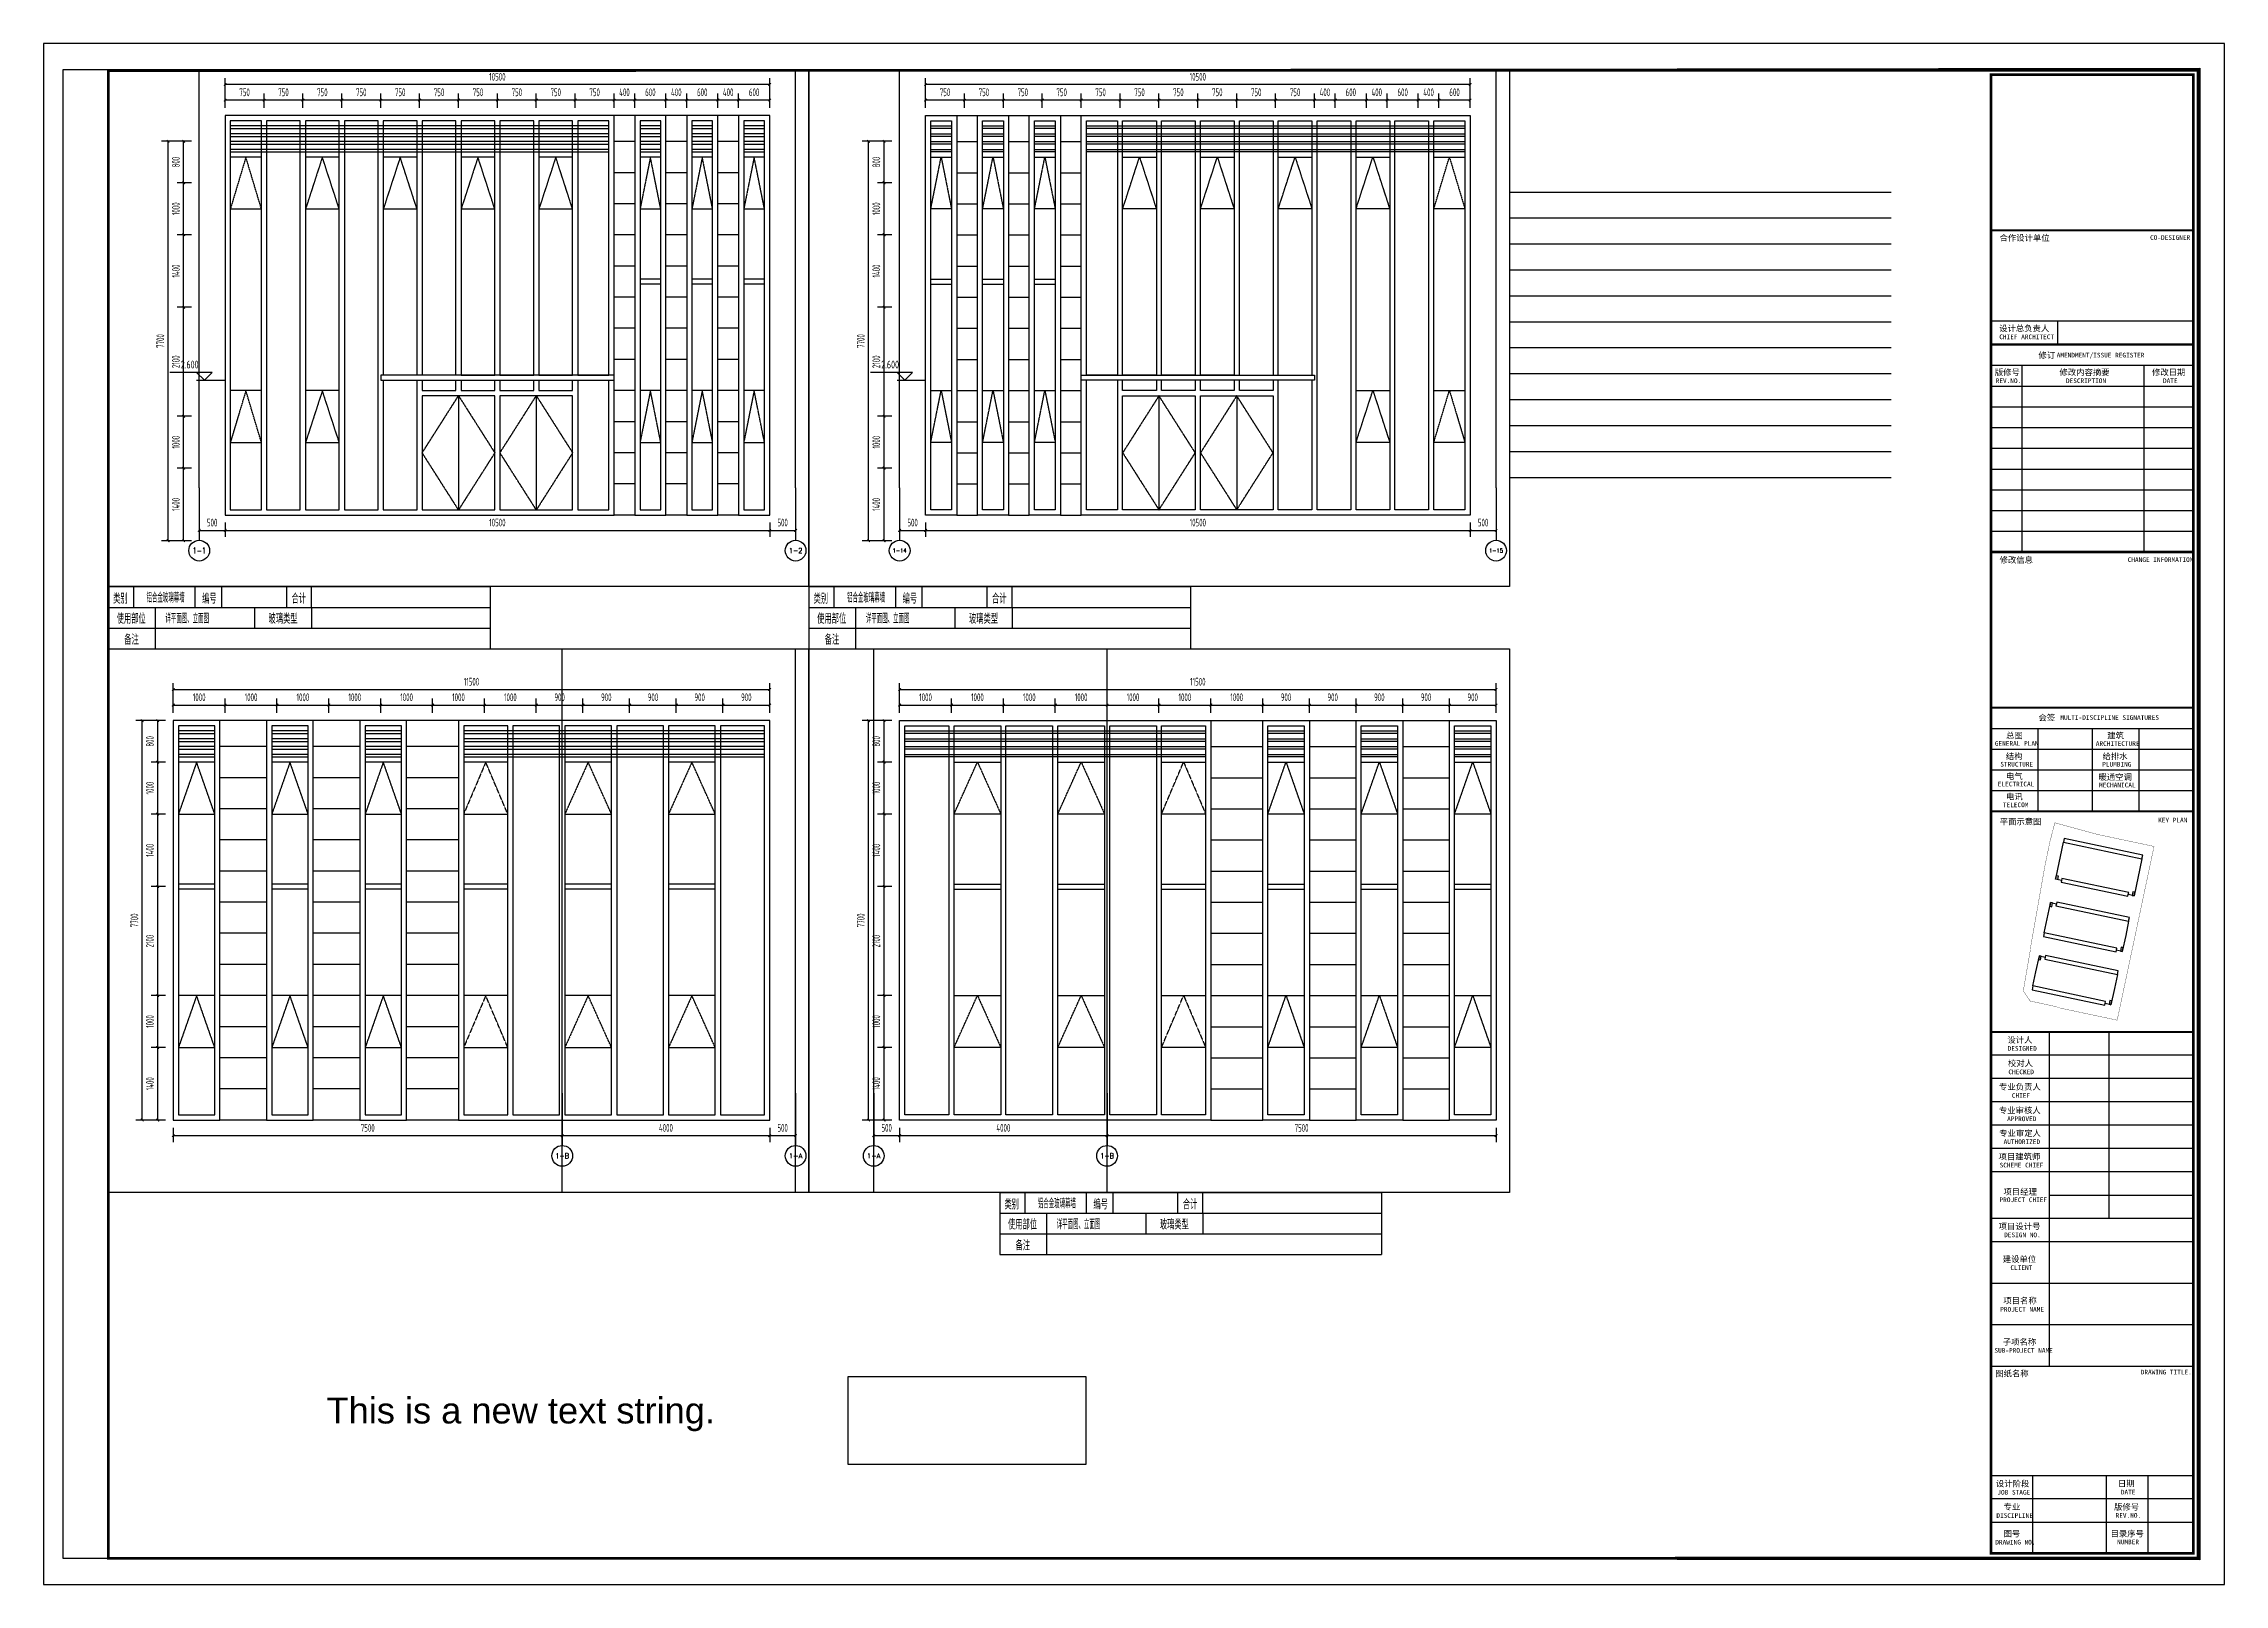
# Model space of a CAD drawing. Header units: millimetres. Extents: x 0 to 84100, y 0 to 29700.
# Drawn here: x 42050 to 84100, y 0 to 29700 of the extents above; entities that cross this region are included whole.
import ezdxf
from ezdxf.enums import TextEntityAlignment as Align

# ---------------------------------------------------------------- set-up
doc = ezdxf.new("R2010")
doc.units = ezdxf.units.MM
for name, pattern in [('ACAD_ISO05W100', [33, 24, -3, 0, -3, 0, -3]), ('DASH', [0.35, 0.25, -0.1]), ('DOTE', [2.42, 2, -0.2, 0.02, -0.2])]:
    doc.linetypes.add(name, pattern=pattern)
for name, color, linetype in [('A-ANNO-DIMS2', 94, 'Continuous'), ('A-ANNO-LEV1', 3, 'Continuous'), ('A-ANNO-SYMB', 3, 'Continuous'), ('A-AXIS', 1, 'Continuous'), ('A-AXIS-DIMS', 3, 'Continuous'), ('A-AXIS-TEXT', 7, 'Continuous'), ('A-DETL-LIN2', 7, 'Continuous'), ('A-ELEV-HATC', 8, 'Continuous'), ('A-FLOR-CANO', 7, 'Continuous'), ('A-FLOR-IDEN', 7, 'Continuous'), ('A-FLOR-ROOF', 7, 'Continuous'), ('A-TEXT', 7, 'Continuous'), ('A-WALL-PATT', 252, 'Continuous'), ('A-WIN', 4, 'Continuous'), ('JZD', 1, 'Continuous'), ('LAYER3', 7, 'Continuous'), ('TEXT', 7, 'Continuous'), ('TITLE', 15, 'Continuous')]:
    doc.layers.add(name, color=color, linetype=linetype)
doc.styles.add('_TCH_AXIS', font='COMPLEX', dxfattribs={"bigfont": 'GBCBIG'})
doc.styles.add('DIM_FONT', font='gbxwxt.shx', dxfattribs={"width": 0.6, "bigfont": 'gbhzfs.shx'})
doc.styles.add('DIM_FONT_T3', font='gbxwxt.shx', dxfattribs={"width": 0.6, "bigfont": 'gbhzfs.shx'})
doc.styles.add('GBstyle', font='gbxwxt.shx', dxfattribs={"width": 0.7, "bigfont": 'gbhzfs.shx'})
doc.styles.get("Standard").update_dxf_attribs({"font": 'arial.ttf'})
doc.styles.add('宋体', font='')
doc.styles.get('宋体').set_extended_font_data('SimSun')
doc.dimstyles.new('DIMN50', dxfattribs={"dimscale": 0.5, "dimtxt": 300, "dimasz": 100, "dimexe": 250, "dimexo": 300, "dimgap": 150, "dimtad": 1, "dimdec": 0, "dimzin": 0, "dimdsep": 46, "dimtxsty": 'DIM_FONT', "dimblk": 'ARCHTICK', "dimcen": 0.09, "dimclrt": 7, "dimazin": 2, "dimtfac": 1, "dimtdec": 0, "dimtix": 1, "dimtmove": 2, "dimatfit": 3, "dimfxl": 1, "dimtolj": 1, "dimtzin": 0, "dimarcsym": 0})
doc.dimstyles.new('DIMN50$TCH&&50', dxfattribs={"dimtxt": 150, "dimasz": 50, "dimexe": 125, "dimexo": 150, "dimgap": 75, "dimtad": 1, "dimdec": 0, "dimzin": 0, "dimdsep": 46, "dimtxsty": 'DIM_FONT_T3', "dimblk": 'ARCHTICK', "dimcen": 0.09, "dimclrt": 7, "dimazin": 2, "dimtfac": 1, "dimtdec": 0, "dimtix": 1, "dimtmove": 2, "dimatfit": 3, "dimfxl": 1, "dimtolj": 1, "dimtzin": 0, "dimarcsym": 0})

msp = doc.modelspace()

# ---------------------------------------------------------------- texts
msp.add_text('This is a new text string.', height=500).set_placement((47504.3, 3101.4))
at = {"layer": 'A-AXIS-TEXT', "style": '_TCH_AXIS'}
for s, height, width, p, p2 in [('1-1', 114.22, 0.94, (44922.2, 19869.8), (45177.8, 19869.8)), ('1-2', 98.31, 1.018182, (56418.9, 19877.7), (56681.1, 19877.7)), ('1-14', 77.41, 1.013889, (58421.7, 19888.2), (58690.8, 19888.2)), ('1-15', 78.4, 1.028571, (69921.8, 19887.7), (70190.6, 19887.7)), ('1-B', 98.31, 0.965517, (51918.9, 8211.1), (52181.1, 8211.1)), ('1-A', 95.32, 0.983051, (56418.4, 8212.6), (56681.6, 8212.6)), ('1-A', 95.32, 0.983051, (57924.6, 8212.6), (58187.8, 8212.6)), ('1-B', 98.31, 0.965517, (62425.1, 8211.1), (62687.3, 8211.1))]:
    msp.add_text(s, height=height, dxfattribs=dict(at, width=width)).set_placement(p, p2, align=Align.FIT)

# ---------------------------------------------------------------- blocks, each defined once
blk = doc.blocks.new('_ArchTick')
at = {"color": 0, "linetype": 'ByBlock', "const_width": 0.4}
blk.add_lwpolyline([(-0.5, -0.5), (0.5, 0.5)], dxfattribs=at)
blk = doc.blocks.new('*D243')
at = {"layer": 'A-ANNO-DIMS2', "color": 0, "lineweight": -2, "ltscale": 10, "transparency": 16777216}
for p, q in [((58406, 10350, 0), (58131, 10350, 0)), ((58256, 8950, 0), (58256, 10350, 0)), ((58406, 8950, 0), (58131, 8950, 0))]:
    blk.add_line(p, q, dxfattribs=at)
at = {"layer": 'Defpoints', "color": 0, "ltscale": 10, "transparency": 16777216}
for p in [(58256, 10350, 0), (58556, 10350, 0), (58556, 8950, 0)]:
    blk.add_point(p, dxfattribs=at)
at = {"layer": 'A-ANNO-DIMS2', "color": 0, "lineweight": -2, "ltscale": 10, "transparency": 16777216, "xscale": 50, "yscale": 50, "zscale": 50}
for p, rotation in [((58256, 10350, 0), 90), ((58256, 8950, 0), 270)]:
    blk.add_blockref('_ArchTick', p, dxfattribs=dict(at, rotation=rotation))
at = {"layer": 'A-ANNO-DIMS2', "color": 7, "ltscale": 10, "transparency": 16777216, "insert": (58106, 9650, 0), "char_height": 150, "attachment_point": 5, "rotation": 90, "style": 'DIM_FONT'}
blk.add_mtext('\\A1;1400', dxfattribs=at)
blk = doc.blocks.new('*D244')
at = {"layer": 'A-ANNO-DIMS2', "color": 0, "lineweight": -2, "ltscale": 10, "transparency": 16777216}
for p, q in [((58406, 11350, 0), (58131, 11350, 0)), ((58256, 10350, 0), (58256, 11350, 0)), ((58406, 10350, 0), (58131, 10350, 0))]:
    blk.add_line(p, q, dxfattribs=at)
at = {"layer": 'Defpoints', "color": 0, "ltscale": 10, "transparency": 16777216}
for p in [(58256, 11350, 0), (58556, 11350, 0), (58556, 10350, 0)]:
    blk.add_point(p, dxfattribs=at)
at = {"layer": 'A-ANNO-DIMS2', "color": 0, "lineweight": -2, "ltscale": 10, "transparency": 16777216, "xscale": 50, "yscale": 50, "zscale": 50}
for p, rotation in [((58256, 11350, 0), 90), ((58256, 10350, 0), 270)]:
    blk.add_blockref('_ArchTick', p, dxfattribs=dict(at, rotation=rotation))
at = {"layer": 'A-ANNO-DIMS2', "color": 7, "ltscale": 10, "transparency": 16777216, "insert": (58106, 10850, 0), "char_height": 150, "attachment_point": 5, "rotation": 90, "style": 'DIM_FONT'}
blk.add_mtext('\\A1;1000', dxfattribs=at)
blk = doc.blocks.new('*D245')
at = {"layer": 'A-ANNO-DIMS2', "color": 0, "lineweight": -2, "ltscale": 10, "transparency": 16777216}
for p, q in [((58406, 13450, 0), (58131, 13450, 0)), ((58256, 11350, 0), (58256, 13450, 0)), ((58406, 11350, 0), (58131, 11350, 0))]:
    blk.add_line(p, q, dxfattribs=at)
at = {"layer": 'Defpoints', "color": 0, "ltscale": 10, "transparency": 16777216}
for p in [(58256, 13450, 0), (58556, 13450, 0), (58556, 11350, 0)]:
    blk.add_point(p, dxfattribs=at)
at = {"layer": 'A-ANNO-DIMS2', "color": 0, "lineweight": -2, "ltscale": 10, "transparency": 16777216, "xscale": 50, "yscale": 50, "zscale": 50}
for p, rotation in [((58256, 13450, 0), 90), ((58256, 11350, 0), 270)]:
    blk.add_blockref('_ArchTick', p, dxfattribs=dict(at, rotation=rotation))
at = {"layer": 'A-ANNO-DIMS2', "color": 7, "ltscale": 10, "transparency": 16777216, "insert": (58106, 12400, 0), "char_height": 150, "attachment_point": 5, "rotation": 90, "style": 'DIM_FONT'}
blk.add_mtext('\\A1;2100', dxfattribs=at)
blk = doc.blocks.new('*D246')
at = {"layer": 'A-ANNO-DIMS2', "color": 0, "lineweight": -2, "ltscale": 10, "transparency": 16777216}
for p, q in [((58406, 14850, 0), (58131, 14850, 0)), ((58256, 13450, 0), (58256, 14850, 0)), ((58406, 13450, 0), (58131, 13450, 0))]:
    blk.add_line(p, q, dxfattribs=at)
at = {"layer": 'Defpoints', "color": 0, "ltscale": 10, "transparency": 16777216}
for p in [(58256, 14850, 0), (58556, 14850, 0), (58556, 13450, 0)]:
    blk.add_point(p, dxfattribs=at)
at = {"layer": 'A-ANNO-DIMS2', "color": 0, "lineweight": -2, "ltscale": 10, "transparency": 16777216, "xscale": 50, "yscale": 50, "zscale": 50}
for p, rotation in [((58256, 14850, 0), 90), ((58256, 13450, 0), 270)]:
    blk.add_blockref('_ArchTick', p, dxfattribs=dict(at, rotation=rotation))
at = {"layer": 'A-ANNO-DIMS2', "color": 7, "ltscale": 10, "transparency": 16777216, "insert": (58106, 14150, 0), "char_height": 150, "attachment_point": 5, "rotation": 90, "style": 'DIM_FONT'}
blk.add_mtext('\\A1;1400', dxfattribs=at)
blk = doc.blocks.new('*D247')
at = {"layer": 'A-ANNO-DIMS2', "color": 0, "lineweight": -2, "ltscale": 10, "transparency": 16777216}
for p, q in [((58406, 15850, 0), (58131, 15850, 0)), ((58256, 14850, 0), (58256, 15850, 0)), ((58406, 14850, 0), (58131, 14850, 0))]:
    blk.add_line(p, q, dxfattribs=at)
at = {"layer": 'Defpoints', "color": 0, "ltscale": 10, "transparency": 16777216}
for p in [(58256, 15850, 0), (58556, 15850, 0), (58556, 14850, 0)]:
    blk.add_point(p, dxfattribs=at)
at = {"layer": 'A-ANNO-DIMS2', "color": 0, "lineweight": -2, "ltscale": 10, "transparency": 16777216, "xscale": 50, "yscale": 50, "zscale": 50}
for p, rotation in [((58256, 15850, 0), 90), ((58256, 14850, 0), 270)]:
    blk.add_blockref('_ArchTick', p, dxfattribs=dict(at, rotation=rotation))
at = {"layer": 'A-ANNO-DIMS2', "color": 7, "ltscale": 10, "transparency": 16777216, "insert": (58106, 15350, 0), "char_height": 150, "attachment_point": 5, "rotation": 90, "style": 'DIM_FONT'}
blk.add_mtext('\\A1;1000', dxfattribs=at)
blk = doc.blocks.new('*D248')
at = {"layer": 'A-ANNO-DIMS2', "color": 0, "lineweight": -2, "ltscale": 10, "transparency": 16777216}
for p, q in [((58406, 16650, 0), (58131, 16650, 0)), ((58256, 15850, 0), (58256, 16650, 0)), ((58406, 15850, 0), (58131, 15850, 0))]:
    blk.add_line(p, q, dxfattribs=at)
at = {"layer": 'Defpoints', "color": 0, "ltscale": 10, "transparency": 16777216}
for p in [(58256, 16650, 0), (58556, 16650, 0), (58556, 15850, 0)]:
    blk.add_point(p, dxfattribs=at)
at = {"layer": 'A-ANNO-DIMS2', "color": 0, "lineweight": -2, "ltscale": 10, "transparency": 16777216, "xscale": 50, "yscale": 50, "zscale": 50}
for p, rotation in [((58256, 16650, 0), 90), ((58256, 15850, 0), 270)]:
    blk.add_blockref('_ArchTick', p, dxfattribs=dict(at, rotation=rotation))
at = {"layer": 'A-ANNO-DIMS2', "color": 7, "ltscale": 10, "transparency": 16777216, "insert": (58106, 16250, 0), "char_height": 150, "attachment_point": 5, "rotation": 90, "style": 'DIM_FONT'}
blk.add_mtext('\\A1;800', dxfattribs=at)
blk = doc.blocks.new('*D249')
at = {"layer": 'A-ANNO-DIMS2', "color": 0, "lineweight": -2, "ltscale": 10, "transparency": 16777216}
for p, q in [((58406, 16650, 0), (57831, 16650, 0)), ((57956, 8950, 0), (57956, 16650, 0)), ((58406, 8950, 0), (57831, 8950, 0))]:
    blk.add_line(p, q, dxfattribs=at)
at = {"layer": 'Defpoints', "color": 0, "ltscale": 10, "transparency": 16777216}
for p in [(57956, 16650, 0), (58556, 16650, 0), (58556, 8950, 0)]:
    blk.add_point(p, dxfattribs=at)
at = {"layer": 'A-ANNO-DIMS2', "color": 0, "lineweight": -2, "ltscale": 10, "transparency": 16777216, "xscale": 50, "yscale": 50, "zscale": 50}
for p, rotation in [((57956, 16650, 0), 90), ((57956, 8950, 0), 270)]:
    blk.add_blockref('_ArchTick', p, dxfattribs=dict(at, rotation=rotation))
at = {"layer": 'A-ANNO-DIMS2', "color": 7, "ltscale": 10, "transparency": 16777216, "insert": (57806, 12800, 0), "char_height": 150, "attachment_point": 5, "rotation": 90, "style": 'DIM_FONT'}
blk.add_mtext('\\A1;7700', dxfattribs=at)
blk = doc.blocks.new('*D250')
at = {"layer": 'A-ANNO-DIMS2', "color": 0, "lineweight": -2, "ltscale": 10, "transparency": 16777216}
for p, q in [((58556, 16800, 0), (58556, 17075, 0)), ((58556, 16950, 0), (59556, 16950, 0)), ((59556, 16800, 0), (59556, 17075, 0))]:
    blk.add_line(p, q, dxfattribs=at)
at = {"layer": 'Defpoints', "color": 0, "ltscale": 10, "transparency": 16777216}
for p in [(59556, 16950, 0), (58556, 16650, 0), (59556, 16650, 0)]:
    blk.add_point(p, dxfattribs=at)
at = {"layer": 'A-ANNO-DIMS2', "color": 0, "lineweight": -2, "ltscale": 10, "transparency": 16777216, "xscale": 50, "yscale": 50, "zscale": 50, "rotation": 180}
blk.add_blockref('_ArchTick', (58556, 16950, 0), dxfattribs=at)
at = {"layer": 'A-ANNO-DIMS2', "color": 0, "lineweight": -2, "ltscale": 10, "transparency": 16777216, "xscale": 50, "yscale": 50, "zscale": 50}
blk.add_blockref('_ArchTick', (59556, 16950, 0), dxfattribs=at)
at = {"layer": 'A-ANNO-DIMS2', "color": 7, "ltscale": 10, "transparency": 16777216, "insert": (59056, 17100, 0), "char_height": 150, "attachment_point": 5, "style": 'DIM_FONT'}
blk.add_mtext('\\A1;1000', dxfattribs=at)
blk = doc.blocks.new('*D251')
at = {"layer": 'A-ANNO-DIMS2', "color": 0, "lineweight": -2, "ltscale": 10, "transparency": 16777216}
for p, q in [((59556, 16800, 0), (59556, 17075, 0)), ((59556, 16950, 0), (60556, 16950, 0)), ((60556, 16800, 0), (60556, 17075, 0))]:
    blk.add_line(p, q, dxfattribs=at)
at = {"layer": 'Defpoints', "color": 0, "ltscale": 10, "transparency": 16777216}
for p in [(60556, 16950, 0), (59556, 16650, 0), (60556, 16650, 0)]:
    blk.add_point(p, dxfattribs=at)
at = {"layer": 'A-ANNO-DIMS2', "color": 0, "lineweight": -2, "ltscale": 10, "transparency": 16777216, "xscale": 50, "yscale": 50, "zscale": 50, "rotation": 180}
blk.add_blockref('_ArchTick', (59556, 16950, 0), dxfattribs=at)
at = {"layer": 'A-ANNO-DIMS2', "color": 0, "lineweight": -2, "ltscale": 10, "transparency": 16777216, "xscale": 50, "yscale": 50, "zscale": 50}
blk.add_blockref('_ArchTick', (60556, 16950, 0), dxfattribs=at)
at = {"layer": 'A-ANNO-DIMS2', "color": 7, "ltscale": 10, "transparency": 16777216, "insert": (60056, 17100, 0), "char_height": 150, "attachment_point": 5, "style": 'DIM_FONT'}
blk.add_mtext('\\A1;1000', dxfattribs=at)
blk = doc.blocks.new('*D252')
at = {"layer": 'A-ANNO-DIMS2', "color": 0, "lineweight": -2, "ltscale": 10, "transparency": 16777216}
for p, q in [((60556, 16800, 0), (60556, 17075, 0)), ((60556, 16950, 0), (61556, 16950, 0)), ((61556, 16800, 0), (61556, 17075, 0))]:
    blk.add_line(p, q, dxfattribs=at)
at = {"layer": 'Defpoints', "color": 0, "ltscale": 10, "transparency": 16777216}
for p in [(61556, 16950, 0), (60556, 16650, 0), (61556, 16650, 0)]:
    blk.add_point(p, dxfattribs=at)
at = {"layer": 'A-ANNO-DIMS2', "color": 0, "lineweight": -2, "ltscale": 10, "transparency": 16777216, "xscale": 50, "yscale": 50, "zscale": 50, "rotation": 180}
blk.add_blockref('_ArchTick', (60556, 16950, 0), dxfattribs=at)
at = {"layer": 'A-ANNO-DIMS2', "color": 0, "lineweight": -2, "ltscale": 10, "transparency": 16777216, "xscale": 50, "yscale": 50, "zscale": 50}
blk.add_blockref('_ArchTick', (61556, 16950, 0), dxfattribs=at)
at = {"layer": 'A-ANNO-DIMS2', "color": 7, "ltscale": 10, "transparency": 16777216, "insert": (61056, 17100, 0), "char_height": 150, "attachment_point": 5, "style": 'DIM_FONT'}
blk.add_mtext('\\A1;1000', dxfattribs=at)
blk = doc.blocks.new('*D253')
at = {"layer": 'A-ANNO-DIMS2', "color": 0, "lineweight": -2, "ltscale": 10, "transparency": 16777216}
for p, q in [((61556, 16800, 0), (61556, 17075, 0)), ((61556, 16950, 0), (62556, 16950, 0)), ((62556, 16800, 0), (62556, 17075, 0))]:
    blk.add_line(p, q, dxfattribs=at)
at = {"layer": 'Defpoints', "color": 0, "ltscale": 10, "transparency": 16777216}
for p in [(62556, 16950, 0), (61556, 16650, 0), (62556, 16650, 0)]:
    blk.add_point(p, dxfattribs=at)
at = {"layer": 'A-ANNO-DIMS2', "color": 0, "lineweight": -2, "ltscale": 10, "transparency": 16777216, "xscale": 50, "yscale": 50, "zscale": 50, "rotation": 180}
blk.add_blockref('_ArchTick', (61556, 16950, 0), dxfattribs=at)
at = {"layer": 'A-ANNO-DIMS2', "color": 0, "lineweight": -2, "ltscale": 10, "transparency": 16777216, "xscale": 50, "yscale": 50, "zscale": 50}
blk.add_blockref('_ArchTick', (62556, 16950, 0), dxfattribs=at)
at = {"layer": 'A-ANNO-DIMS2', "color": 7, "ltscale": 10, "transparency": 16777216, "insert": (62056, 17100, 0), "char_height": 150, "attachment_point": 5, "style": 'DIM_FONT'}
blk.add_mtext('\\A1;1000', dxfattribs=at)
blk = doc.blocks.new('*D254')
at = {"layer": 'A-ANNO-DIMS2', "color": 0, "lineweight": -2, "ltscale": 10, "transparency": 16777216}
for p, q in [((62556, 16800, 0), (62556, 17075, 0)), ((62556, 16950, 0), (63556, 16950, 0)), ((63556, 16800, 0), (63556, 17075, 0))]:
    blk.add_line(p, q, dxfattribs=at)
at = {"layer": 'Defpoints', "color": 0, "ltscale": 10, "transparency": 16777216}
for p in [(63556, 16950, 0), (62556, 16650, 0), (63556, 16650, 0)]:
    blk.add_point(p, dxfattribs=at)
at = {"layer": 'A-ANNO-DIMS2', "color": 0, "lineweight": -2, "ltscale": 10, "transparency": 16777216, "xscale": 50, "yscale": 50, "zscale": 50, "rotation": 180}
blk.add_blockref('_ArchTick', (62556, 16950, 0), dxfattribs=at)
at = {"layer": 'A-ANNO-DIMS2', "color": 0, "lineweight": -2, "ltscale": 10, "transparency": 16777216, "xscale": 50, "yscale": 50, "zscale": 50}
blk.add_blockref('_ArchTick', (63556, 16950, 0), dxfattribs=at)
at = {"layer": 'A-ANNO-DIMS2', "color": 7, "ltscale": 10, "transparency": 16777216, "insert": (63056, 17100, 0), "char_height": 150, "attachment_point": 5, "style": 'DIM_FONT'}
blk.add_mtext('\\A1;1000', dxfattribs=at)
blk = doc.blocks.new('*D255')
at = {"layer": 'A-ANNO-DIMS2', "color": 0, "lineweight": -2, "ltscale": 10, "transparency": 16777216}
for p, q in [((63556, 16800, 0), (63556, 17075, 0)), ((63556, 16950, 0), (64556, 16950, 0)), ((64556, 16800, 0), (64556, 17075, 0))]:
    blk.add_line(p, q, dxfattribs=at)
at = {"layer": 'Defpoints', "color": 0, "ltscale": 10, "transparency": 16777216}
for p in [(64556, 16950, 0), (63556, 16650, 0), (64556, 16650, 0)]:
    blk.add_point(p, dxfattribs=at)
at = {"layer": 'A-ANNO-DIMS2', "color": 0, "lineweight": -2, "ltscale": 10, "transparency": 16777216, "xscale": 50, "yscale": 50, "zscale": 50, "rotation": 180}
blk.add_blockref('_ArchTick', (63556, 16950, 0), dxfattribs=at)
at = {"layer": 'A-ANNO-DIMS2', "color": 0, "lineweight": -2, "ltscale": 10, "transparency": 16777216, "xscale": 50, "yscale": 50, "zscale": 50}
blk.add_blockref('_ArchTick', (64556, 16950, 0), dxfattribs=at)
at = {"layer": 'A-ANNO-DIMS2', "color": 7, "ltscale": 10, "transparency": 16777216, "insert": (64056, 17100, 0), "char_height": 150, "attachment_point": 5, "style": 'DIM_FONT'}
blk.add_mtext('\\A1;1000', dxfattribs=at)
blk = doc.blocks.new('*D256')
at = {"layer": 'A-ANNO-DIMS2', "color": 0, "lineweight": -2, "ltscale": 10, "transparency": 16777216}
for p, q in [((64556, 16800, 0), (64556, 17075, 0)), ((64556, 16950, 0), (65556, 16950, 0)), ((65556, 16800, 0), (65556, 17075, 0))]:
    blk.add_line(p, q, dxfattribs=at)
at = {"layer": 'Defpoints', "color": 0, "ltscale": 10, "transparency": 16777216}
for p in [(65556, 16950, 0), (64556, 16650, 0), (65556, 16650, 0)]:
    blk.add_point(p, dxfattribs=at)
at = {"layer": 'A-ANNO-DIMS2', "color": 0, "lineweight": -2, "ltscale": 10, "transparency": 16777216, "xscale": 50, "yscale": 50, "zscale": 50, "rotation": 180}
blk.add_blockref('_ArchTick', (64556, 16950, 0), dxfattribs=at)
at = {"layer": 'A-ANNO-DIMS2', "color": 0, "lineweight": -2, "ltscale": 10, "transparency": 16777216, "xscale": 50, "yscale": 50, "zscale": 50}
blk.add_blockref('_ArchTick', (65556, 16950, 0), dxfattribs=at)
at = {"layer": 'A-ANNO-DIMS2', "color": 7, "ltscale": 10, "transparency": 16777216, "insert": (65056, 17100, 0), "char_height": 150, "attachment_point": 5, "style": 'DIM_FONT'}
blk.add_mtext('\\A1;1000', dxfattribs=at)
blk = doc.blocks.new('*D257')
at = {"layer": 'A-ANNO-DIMS2', "color": 0, "lineweight": -2, "ltscale": 10, "transparency": 16777216}
for p, q in [((65556, 16800, 0), (65556, 17075, 0)), ((65556, 16950, 0), (66456, 16950, 0)), ((66456, 16800, 0), (66456, 17075, 0))]:
    blk.add_line(p, q, dxfattribs=at)
at = {"layer": 'Defpoints', "color": 0, "ltscale": 10, "transparency": 16777216}
for p in [(66456, 16950, 0), (65556, 16650, 0), (66456, 16650, 0)]:
    blk.add_point(p, dxfattribs=at)
at = {"layer": 'A-ANNO-DIMS2', "color": 0, "lineweight": -2, "ltscale": 10, "transparency": 16777216, "xscale": 50, "yscale": 50, "zscale": 50, "rotation": 180}
blk.add_blockref('_ArchTick', (65556, 16950, 0), dxfattribs=at)
at = {"layer": 'A-ANNO-DIMS2', "color": 0, "lineweight": -2, "ltscale": 10, "transparency": 16777216, "xscale": 50, "yscale": 50, "zscale": 50}
blk.add_blockref('_ArchTick', (66456, 16950, 0), dxfattribs=at)
at = {"layer": 'A-ANNO-DIMS2', "color": 7, "ltscale": 10, "transparency": 16777216, "insert": (66006, 17100, 0), "char_height": 150, "attachment_point": 5, "style": 'DIM_FONT'}
blk.add_mtext('\\A1;900', dxfattribs=at)
blk = doc.blocks.new('*D258')
at = {"layer": 'A-ANNO-DIMS2', "color": 0, "lineweight": -2, "ltscale": 10, "transparency": 16777216}
for p, q in [((66456, 16800, 0), (66456, 17075, 0)), ((66456, 16950, 0), (67356, 16950, 0)), ((67356, 16800, 0), (67356, 17075, 0))]:
    blk.add_line(p, q, dxfattribs=at)
at = {"layer": 'Defpoints', "color": 0, "ltscale": 10, "transparency": 16777216}
for p in [(67356, 16950, 0), (66456, 16650, 0), (67356, 16650, 0)]:
    blk.add_point(p, dxfattribs=at)
at = {"layer": 'A-ANNO-DIMS2', "color": 0, "lineweight": -2, "ltscale": 10, "transparency": 16777216, "xscale": 50, "yscale": 50, "zscale": 50, "rotation": 180}
blk.add_blockref('_ArchTick', (66456, 16950, 0), dxfattribs=at)
at = {"layer": 'A-ANNO-DIMS2', "color": 0, "lineweight": -2, "ltscale": 10, "transparency": 16777216, "xscale": 50, "yscale": 50, "zscale": 50}
blk.add_blockref('_ArchTick', (67356, 16950, 0), dxfattribs=at)
at = {"layer": 'A-ANNO-DIMS2', "color": 7, "ltscale": 10, "transparency": 16777216, "insert": (66906, 17100, 0), "char_height": 150, "attachment_point": 5, "style": 'DIM_FONT'}
blk.add_mtext('\\A1;900', dxfattribs=at)
blk = doc.blocks.new('*D259')
at = {"layer": 'A-ANNO-DIMS2', "color": 0, "lineweight": -2, "ltscale": 10, "transparency": 16777216}
for p, q in [((67356, 16800, 0), (67356, 17075, 0)), ((67356, 16950, 0), (68256, 16950, 0)), ((68256, 16800, 0), (68256, 17075, 0))]:
    blk.add_line(p, q, dxfattribs=at)
at = {"layer": 'Defpoints', "color": 0, "ltscale": 10, "transparency": 16777216}
for p in [(68256, 16950, 0), (67356, 16650, 0), (68256, 16650, 0)]:
    blk.add_point(p, dxfattribs=at)
at = {"layer": 'A-ANNO-DIMS2', "color": 0, "lineweight": -2, "ltscale": 10, "transparency": 16777216, "xscale": 50, "yscale": 50, "zscale": 50, "rotation": 180}
blk.add_blockref('_ArchTick', (67356, 16950, 0), dxfattribs=at)
at = {"layer": 'A-ANNO-DIMS2', "color": 0, "lineweight": -2, "ltscale": 10, "transparency": 16777216, "xscale": 50, "yscale": 50, "zscale": 50}
blk.add_blockref('_ArchTick', (68256, 16950, 0), dxfattribs=at)
at = {"layer": 'A-ANNO-DIMS2', "color": 7, "ltscale": 10, "transparency": 16777216, "insert": (67806, 17100, 0), "char_height": 150, "attachment_point": 5, "style": 'DIM_FONT'}
blk.add_mtext('\\A1;900', dxfattribs=at)
blk = doc.blocks.new('*D260')
at = {"layer": 'A-ANNO-DIMS2', "color": 0, "lineweight": -2, "ltscale": 10, "transparency": 16777216}
for p, q in [((68256, 16800, 0), (68256, 17075, 0)), ((68256, 16950, 0), (69156, 16950, 0)), ((69156, 16800, 0), (69156, 17075, 0))]:
    blk.add_line(p, q, dxfattribs=at)
at = {"layer": 'Defpoints', "color": 0, "ltscale": 10, "transparency": 16777216}
for p in [(69156, 16950, 0), (68256, 16650, 0), (69156, 16650, 0)]:
    blk.add_point(p, dxfattribs=at)
at = {"layer": 'A-ANNO-DIMS2', "color": 0, "lineweight": -2, "ltscale": 10, "transparency": 16777216, "xscale": 50, "yscale": 50, "zscale": 50, "rotation": 180}
blk.add_blockref('_ArchTick', (68256, 16950, 0), dxfattribs=at)
at = {"layer": 'A-ANNO-DIMS2', "color": 0, "lineweight": -2, "ltscale": 10, "transparency": 16777216, "xscale": 50, "yscale": 50, "zscale": 50}
blk.add_blockref('_ArchTick', (69156, 16950, 0), dxfattribs=at)
at = {"layer": 'A-ANNO-DIMS2', "color": 7, "ltscale": 10, "transparency": 16777216, "insert": (68706, 17100, 0), "char_height": 150, "attachment_point": 5, "style": 'DIM_FONT'}
blk.add_mtext('\\A1;900', dxfattribs=at)
blk = doc.blocks.new('*D261')
at = {"layer": 'A-ANNO-DIMS2', "color": 0, "lineweight": -2, "ltscale": 10, "transparency": 16777216}
for p, q in [((69156, 16800, 0), (69156, 17075, 0)), ((69156, 16950, 0), (70056, 16950, 0)), ((70056, 16800, 0), (70056, 17075, 0))]:
    blk.add_line(p, q, dxfattribs=at)
at = {"layer": 'Defpoints', "color": 0, "ltscale": 10, "transparency": 16777216}
for p in [(70056, 16950, 0), (69156, 16650, 0), (70056, 16650, 0)]:
    blk.add_point(p, dxfattribs=at)
at = {"layer": 'A-ANNO-DIMS2', "color": 0, "lineweight": -2, "ltscale": 10, "transparency": 16777216, "xscale": 50, "yscale": 50, "zscale": 50, "rotation": 180}
blk.add_blockref('_ArchTick', (69156, 16950, 0), dxfattribs=at)
at = {"layer": 'A-ANNO-DIMS2', "color": 0, "lineweight": -2, "ltscale": 10, "transparency": 16777216, "xscale": 50, "yscale": 50, "zscale": 50}
blk.add_blockref('_ArchTick', (70056, 16950, 0), dxfattribs=at)
at = {"layer": 'A-ANNO-DIMS2', "color": 7, "ltscale": 10, "transparency": 16777216, "insert": (69606, 17100, 0), "char_height": 150, "attachment_point": 5, "style": 'DIM_FONT'}
blk.add_mtext('\\A1;900', dxfattribs=at)
blk = doc.blocks.new('*D262')
at = {"layer": 'A-ANNO-DIMS2', "color": 0, "lineweight": -2, "ltscale": 10, "transparency": 16777216}
for p, q in [((58556, 16800, 0), (58556, 17375, 0)), ((58556, 17250, 0), (70056, 17250, 0)), ((70056, 16800, 0), (70056, 17375, 0))]:
    blk.add_line(p, q, dxfattribs=at)
at = {"layer": 'Defpoints', "color": 0, "ltscale": 10, "transparency": 16777216}
for p in [(70056, 17250, 0), (58556, 16650, 0), (70056, 16650, 0)]:
    blk.add_point(p, dxfattribs=at)
at = {"layer": 'A-ANNO-DIMS2', "color": 0, "lineweight": -2, "ltscale": 10, "transparency": 16777216, "xscale": 50, "yscale": 50, "zscale": 50, "rotation": 180}
blk.add_blockref('_ArchTick', (58556, 17250, 0), dxfattribs=at)
at = {"layer": 'A-ANNO-DIMS2', "color": 0, "lineweight": -2, "ltscale": 10, "transparency": 16777216, "xscale": 50, "yscale": 50, "zscale": 50}
blk.add_blockref('_ArchTick', (70056, 17250, 0), dxfattribs=at)
at = {"layer": 'A-ANNO-DIMS2', "color": 7, "ltscale": 10, "transparency": 16777216, "insert": (64306, 17400, 0), "char_height": 150, "attachment_point": 5, "style": 'DIM_FONT'}
blk.add_mtext('\\A1;11500', dxfattribs=at)
blk = doc.blocks.new('A$C3796090D')
at = {"layer": 'A-ANNO-LEV1'}
for p, q in [((815, 150), (0, 150)), ((665, 0), (515, 150)), ((665, 0), (815, 150)), ((515, 0), (1065, 0))]:
    blk.add_line(p, q, dxfattribs=at)
at = {"layer": 'A-FLOR-IDEN', "style": 'GBstyle', "width": 0.7}
blk.add_attdef('%%P0.000', (179, 226), '', height=150, dxfattribs=at)
blk = doc.blocks.new('*D263')
at = {"layer": 'A-ANNO-DIMS2', "color": 0, "lineweight": -2, "ltscale": 10, "transparency": 16777216}
for p, q in [((44900, 21517), (44625, 21517)), ((44750, 20117), (44750, 21517)), ((44900, 20117), (44625, 20117))]:
    blk.add_line(p, q, dxfattribs=at)
at = {"layer": 'Defpoints', "color": 0, "ltscale": 10, "transparency": 16777216}
for p in [(44750, 21517), (45050, 21517), (45050, 20117)]:
    blk.add_point(p, dxfattribs=at)
at = {"layer": 'A-ANNO-DIMS2', "color": 0, "lineweight": -2, "ltscale": 10, "transparency": 16777216, "xscale": 50, "yscale": 50, "zscale": 50}
for p, rotation in [((44750, 21517), 90), ((44750, 20117), 270)]:
    blk.add_blockref('_ArchTick', p, dxfattribs=dict(at, rotation=rotation))
at = {"layer": 'A-ANNO-DIMS2', "color": 7, "ltscale": 10, "transparency": 16777216, "insert": (44600, 20817), "char_height": 150, "attachment_point": 5, "rotation": 90, "style": 'DIM_FONT'}
blk.add_mtext('\\A1;1400', dxfattribs=at)
blk = doc.blocks.new('*D264')
at = {"layer": 'A-ANNO-DIMS2', "color": 0, "lineweight": -2, "ltscale": 10, "transparency": 16777216}
for p, q in [((44900, 22517), (44625, 22517)), ((44750, 21517), (44750, 22517)), ((44900, 21517), (44625, 21517))]:
    blk.add_line(p, q, dxfattribs=at)
at = {"layer": 'Defpoints', "color": 0, "ltscale": 10, "transparency": 16777216}
for p in [(44750, 22517), (45050, 22517), (45050, 21517)]:
    blk.add_point(p, dxfattribs=at)
at = {"layer": 'A-ANNO-DIMS2', "color": 0, "lineweight": -2, "ltscale": 10, "transparency": 16777216, "xscale": 50, "yscale": 50, "zscale": 50}
for p, rotation in [((44750, 22517), 90), ((44750, 21517), 270)]:
    blk.add_blockref('_ArchTick', p, dxfattribs=dict(at, rotation=rotation))
at = {"layer": 'A-ANNO-DIMS2', "color": 7, "ltscale": 10, "transparency": 16777216, "insert": (44600, 22017), "char_height": 150, "attachment_point": 5, "rotation": 90, "style": 'DIM_FONT'}
blk.add_mtext('\\A1;1000', dxfattribs=at)
blk = doc.blocks.new('*D265')
at = {"layer": 'A-ANNO-DIMS2', "color": 0, "lineweight": -2, "ltscale": 10, "transparency": 16777216}
for p, q in [((44900, 24617), (44625, 24617)), ((44750, 22517), (44750, 24617)), ((44900, 22517), (44625, 22517))]:
    blk.add_line(p, q, dxfattribs=at)
at = {"layer": 'Defpoints', "color": 0, "ltscale": 10, "transparency": 16777216}
for p in [(44750, 24617), (45050, 24617), (45050, 22517)]:
    blk.add_point(p, dxfattribs=at)
at = {"layer": 'A-ANNO-DIMS2', "color": 0, "lineweight": -2, "ltscale": 10, "transparency": 16777216, "xscale": 50, "yscale": 50, "zscale": 50}
for p, rotation in [((44750, 24617), 90), ((44750, 22517), 270)]:
    blk.add_blockref('_ArchTick', p, dxfattribs=dict(at, rotation=rotation))
at = {"layer": 'A-ANNO-DIMS2', "color": 7, "ltscale": 10, "transparency": 16777216, "insert": (44600, 23567), "char_height": 150, "attachment_point": 5, "rotation": 90, "style": 'DIM_FONT'}
blk.add_mtext('\\A1;2100', dxfattribs=at)
blk = doc.blocks.new('*D266')
at = {"layer": 'A-ANNO-DIMS2', "color": 0, "lineweight": -2, "ltscale": 10, "transparency": 16777216}
for p, q in [((44900, 26017), (44625, 26017)), ((44750, 24617), (44750, 26017)), ((44900, 24617), (44625, 24617))]:
    blk.add_line(p, q, dxfattribs=at)
at = {"layer": 'Defpoints', "color": 0, "ltscale": 10, "transparency": 16777216}
for p in [(44750, 26017), (45050, 26017), (45050, 24617)]:
    blk.add_point(p, dxfattribs=at)
at = {"layer": 'A-ANNO-DIMS2', "color": 0, "lineweight": -2, "ltscale": 10, "transparency": 16777216, "xscale": 50, "yscale": 50, "zscale": 50}
for p, rotation in [((44750, 26017), 90), ((44750, 24617), 270)]:
    blk.add_blockref('_ArchTick', p, dxfattribs=dict(at, rotation=rotation))
at = {"layer": 'A-ANNO-DIMS2', "color": 7, "ltscale": 10, "transparency": 16777216, "insert": (44600, 25317), "char_height": 150, "attachment_point": 5, "rotation": 90, "style": 'DIM_FONT'}
blk.add_mtext('\\A1;1400', dxfattribs=at)
blk = doc.blocks.new('*D267')
at = {"layer": 'A-ANNO-DIMS2', "color": 0, "lineweight": -2, "ltscale": 10, "transparency": 16777216}
for p, q in [((44900, 27017), (44625, 27017)), ((44750, 26017), (44750, 27017)), ((44900, 26017), (44625, 26017))]:
    blk.add_line(p, q, dxfattribs=at)
at = {"layer": 'Defpoints', "color": 0, "ltscale": 10, "transparency": 16777216}
for p in [(44750, 27017), (45050, 27017), (45050, 26017)]:
    blk.add_point(p, dxfattribs=at)
at = {"layer": 'A-ANNO-DIMS2', "color": 0, "lineweight": -2, "ltscale": 10, "transparency": 16777216, "xscale": 50, "yscale": 50, "zscale": 50}
for p, rotation in [((44750, 27017), 90), ((44750, 26017), 270)]:
    blk.add_blockref('_ArchTick', p, dxfattribs=dict(at, rotation=rotation))
at = {"layer": 'A-ANNO-DIMS2', "color": 7, "ltscale": 10, "transparency": 16777216, "insert": (44600, 26517), "char_height": 150, "attachment_point": 5, "rotation": 90, "style": 'DIM_FONT'}
blk.add_mtext('\\A1;1000', dxfattribs=at)
blk = doc.blocks.new('*D268')
at = {"layer": 'A-ANNO-DIMS2', "color": 0, "lineweight": -2, "ltscale": 10, "transparency": 16777216}
for p, q in [((44900, 27817), (44625, 27817)), ((44750, 27017), (44750, 27817)), ((44900, 27017), (44625, 27017))]:
    blk.add_line(p, q, dxfattribs=at)
at = {"layer": 'Defpoints', "color": 0, "ltscale": 10, "transparency": 16777216}
for p in [(44750, 27817), (45050, 27817), (45050, 27017)]:
    blk.add_point(p, dxfattribs=at)
at = {"layer": 'A-ANNO-DIMS2', "color": 0, "lineweight": -2, "ltscale": 10, "transparency": 16777216, "xscale": 50, "yscale": 50, "zscale": 50}
for p, rotation in [((44750, 27817), 90), ((44750, 27017), 270)]:
    blk.add_blockref('_ArchTick', p, dxfattribs=dict(at, rotation=rotation))
at = {"layer": 'A-ANNO-DIMS2', "color": 7, "ltscale": 10, "transparency": 16777216, "insert": (44600, 27417), "char_height": 150, "attachment_point": 5, "rotation": 90, "style": 'DIM_FONT'}
blk.add_mtext('\\A1;800', dxfattribs=at)
blk = doc.blocks.new('*D269')
at = {"layer": 'A-ANNO-DIMS2', "color": 0, "lineweight": -2, "ltscale": 10, "transparency": 16777216}
for p, q in [((44900, 27817), (44325, 27817)), ((44450, 20117), (44450, 27817)), ((44900, 20117), (44325, 20117))]:
    blk.add_line(p, q, dxfattribs=at)
at = {"layer": 'Defpoints', "color": 0, "ltscale": 10, "transparency": 16777216}
for p in [(44450, 27817), (45050, 27817), (45050, 20117)]:
    blk.add_point(p, dxfattribs=at)
at = {"layer": 'A-ANNO-DIMS2', "color": 0, "lineweight": -2, "ltscale": 10, "transparency": 16777216, "xscale": 50, "yscale": 50, "zscale": 50}
for p, rotation in [((44450, 27817), 90), ((44450, 20117), 270)]:
    blk.add_blockref('_ArchTick', p, dxfattribs=dict(at, rotation=rotation))
at = {"layer": 'A-ANNO-DIMS2', "color": 7, "ltscale": 10, "transparency": 16777216, "insert": (44300, 23967), "char_height": 150, "attachment_point": 5, "rotation": 90, "style": 'DIM_FONT'}
blk.add_mtext('\\A1;7700', dxfattribs=at)
blk = doc.blocks.new('*D270')
at = {"layer": 'A-ANNO-DIMS2', "color": 0, "lineweight": -2, "ltscale": 10, "transparency": 16777216}
for p, q in [((55450, 28462), (55450, 28737)), ((56050, 28612), (55450, 28612)), ((56050, 28462), (56050, 28737))]:
    blk.add_line(p, q, dxfattribs=at)
at = {"layer": 'Defpoints', "color": 0, "ltscale": 10, "transparency": 16777216}
for p in [(55450, 28612), (55450, 28312), (56050, 28312)]:
    blk.add_point(p, dxfattribs=at)
at = {"layer": 'A-ANNO-DIMS2', "color": 0, "lineweight": -2, "ltscale": 10, "transparency": 16777216, "xscale": 50, "yscale": 50, "zscale": 50, "rotation": 180}
blk.add_blockref('_ArchTick', (55450, 28612), dxfattribs=at)
at = {"layer": 'A-ANNO-DIMS2', "color": 0, "lineweight": -2, "ltscale": 10, "transparency": 16777216, "xscale": 50, "yscale": 50, "zscale": 50}
blk.add_blockref('_ArchTick', (56050, 28612), dxfattribs=at)
at = {"layer": 'A-ANNO-DIMS2', "color": 7, "ltscale": 10, "transparency": 16777216, "insert": (55750, 28762), "char_height": 150, "attachment_point": 5, "style": 'DIM_FONT'}
blk.add_mtext('\\A1;600', dxfattribs=at)
blk = doc.blocks.new('*D271')
at = {"layer": 'A-ANNO-DIMS2', "color": 0, "lineweight": -2, "ltscale": 10, "transparency": 16777216}
for p, q in [((55050, 28462), (55050, 28737)), ((55450, 28612), (55050, 28612)), ((55450, 28462), (55450, 28737))]:
    blk.add_line(p, q, dxfattribs=at)
at = {"layer": 'Defpoints', "color": 0, "ltscale": 10, "transparency": 16777216}
for p in [(55050, 28612), (55050, 28312), (55450, 28312)]:
    blk.add_point(p, dxfattribs=at)
at = {"layer": 'A-ANNO-DIMS2', "color": 0, "lineweight": -2, "ltscale": 10, "transparency": 16777216, "xscale": 50, "yscale": 50, "zscale": 50, "rotation": 180}
blk.add_blockref('_ArchTick', (55050, 28612), dxfattribs=at)
at = {"layer": 'A-ANNO-DIMS2', "color": 0, "lineweight": -2, "ltscale": 10, "transparency": 16777216, "xscale": 50, "yscale": 50, "zscale": 50}
blk.add_blockref('_ArchTick', (55450, 28612), dxfattribs=at)
at = {"layer": 'A-ANNO-DIMS2', "color": 7, "ltscale": 10, "transparency": 16777216, "insert": (55250, 28762), "char_height": 150, "attachment_point": 5, "style": 'DIM_FONT'}
blk.add_mtext('\\A1;400', dxfattribs=at)
blk = doc.blocks.new('*D272')
at = {"layer": 'A-ANNO-DIMS2', "color": 0, "lineweight": -2, "ltscale": 10, "transparency": 16777216}
for p, q in [((54450, 28462), (54450, 28737)), ((55050, 28612), (54450, 28612)), ((55050, 28462), (55050, 28737))]:
    blk.add_line(p, q, dxfattribs=at)
at = {"layer": 'Defpoints', "color": 0, "ltscale": 10, "transparency": 16777216}
for p in [(54450, 28612), (54450, 28312), (55050, 28312)]:
    blk.add_point(p, dxfattribs=at)
at = {"layer": 'A-ANNO-DIMS2', "color": 0, "lineweight": -2, "ltscale": 10, "transparency": 16777216, "xscale": 50, "yscale": 50, "zscale": 50, "rotation": 180}
blk.add_blockref('_ArchTick', (54450, 28612), dxfattribs=at)
at = {"layer": 'A-ANNO-DIMS2', "color": 0, "lineweight": -2, "ltscale": 10, "transparency": 16777216, "xscale": 50, "yscale": 50, "zscale": 50}
blk.add_blockref('_ArchTick', (55050, 28612), dxfattribs=at)
at = {"layer": 'A-ANNO-DIMS2', "color": 7, "ltscale": 10, "transparency": 16777216, "insert": (54750, 28762), "char_height": 150, "attachment_point": 5, "style": 'DIM_FONT'}
blk.add_mtext('\\A1;600', dxfattribs=at)
blk = doc.blocks.new('*D273')
at = {"layer": 'A-ANNO-DIMS2', "color": 0, "lineweight": -2, "ltscale": 10, "transparency": 16777216}
for p, q in [((54050, 28462), (54050, 28737)), ((54450, 28612), (54050, 28612)), ((54450, 28462), (54450, 28737))]:
    blk.add_line(p, q, dxfattribs=at)
at = {"layer": 'Defpoints', "color": 0, "ltscale": 10, "transparency": 16777216}
for p in [(54050, 28612), (54050, 28312), (54450, 28312)]:
    blk.add_point(p, dxfattribs=at)
at = {"layer": 'A-ANNO-DIMS2', "color": 0, "lineweight": -2, "ltscale": 10, "transparency": 16777216, "xscale": 50, "yscale": 50, "zscale": 50, "rotation": 180}
blk.add_blockref('_ArchTick', (54050, 28612), dxfattribs=at)
at = {"layer": 'A-ANNO-DIMS2', "color": 0, "lineweight": -2, "ltscale": 10, "transparency": 16777216, "xscale": 50, "yscale": 50, "zscale": 50}
blk.add_blockref('_ArchTick', (54450, 28612), dxfattribs=at)
at = {"layer": 'A-ANNO-DIMS2', "color": 7, "ltscale": 10, "transparency": 16777216, "insert": (54250, 28762), "char_height": 150, "attachment_point": 5, "style": 'DIM_FONT'}
blk.add_mtext('\\A1;400', dxfattribs=at)
blk = doc.blocks.new('*D274')
at = {"layer": 'A-ANNO-DIMS2', "color": 0, "lineweight": -2, "ltscale": 10, "transparency": 16777216}
for p, q in [((53450, 28462), (53450, 28737)), ((54050, 28612), (53450, 28612)), ((54050, 28462), (54050, 28737))]:
    blk.add_line(p, q, dxfattribs=at)
at = {"layer": 'Defpoints', "color": 0, "ltscale": 10, "transparency": 16777216}
for p in [(53450, 28612), (53450, 28312), (54050, 28312)]:
    blk.add_point(p, dxfattribs=at)
at = {"layer": 'A-ANNO-DIMS2', "color": 0, "lineweight": -2, "ltscale": 10, "transparency": 16777216, "xscale": 50, "yscale": 50, "zscale": 50, "rotation": 180}
blk.add_blockref('_ArchTick', (53450, 28612), dxfattribs=at)
at = {"layer": 'A-ANNO-DIMS2', "color": 0, "lineweight": -2, "ltscale": 10, "transparency": 16777216, "xscale": 50, "yscale": 50, "zscale": 50}
blk.add_blockref('_ArchTick', (54050, 28612), dxfattribs=at)
at = {"layer": 'A-ANNO-DIMS2', "color": 7, "ltscale": 10, "transparency": 16777216, "insert": (53750, 28762), "char_height": 150, "attachment_point": 5, "style": 'DIM_FONT'}
blk.add_mtext('\\A1;600', dxfattribs=at)
blk = doc.blocks.new('*D275')
at = {"layer": 'A-ANNO-DIMS2', "color": 0, "lineweight": -2, "ltscale": 10, "transparency": 16777216}
for p, q in [((53050, 28462), (53050, 28737)), ((53450, 28612), (53050, 28612)), ((53450, 28462), (53450, 28737))]:
    blk.add_line(p, q, dxfattribs=at)
at = {"layer": 'Defpoints', "color": 0, "ltscale": 10, "transparency": 16777216}
for p in [(53050, 28612), (53050, 28312), (53450, 28312)]:
    blk.add_point(p, dxfattribs=at)
at = {"layer": 'A-ANNO-DIMS2', "color": 0, "lineweight": -2, "ltscale": 10, "transparency": 16777216, "xscale": 50, "yscale": 50, "zscale": 50, "rotation": 180}
blk.add_blockref('_ArchTick', (53050, 28612), dxfattribs=at)
at = {"layer": 'A-ANNO-DIMS2', "color": 0, "lineweight": -2, "ltscale": 10, "transparency": 16777216, "xscale": 50, "yscale": 50, "zscale": 50}
blk.add_blockref('_ArchTick', (53450, 28612), dxfattribs=at)
at = {"layer": 'A-ANNO-DIMS2', "color": 7, "ltscale": 10, "transparency": 16777216, "insert": (53250, 28762), "char_height": 150, "attachment_point": 5, "style": 'DIM_FONT'}
blk.add_mtext('\\A1;400', dxfattribs=at)
blk = doc.blocks.new('*D276')
at = {"layer": 'A-ANNO-DIMS2', "color": 0, "lineweight": -2, "ltscale": 10, "transparency": 16777216}
for p, q in [((52300, 28462), (52300, 28737)), ((53050, 28612), (52300, 28612)), ((53050, 28462), (53050, 28737))]:
    blk.add_line(p, q, dxfattribs=at)
at = {"layer": 'Defpoints', "color": 0, "ltscale": 10, "transparency": 16777216}
for p in [(52300, 28612), (52300, 28312), (53050, 28312)]:
    blk.add_point(p, dxfattribs=at)
at = {"layer": 'A-ANNO-DIMS2', "color": 0, "lineweight": -2, "ltscale": 10, "transparency": 16777216, "xscale": 50, "yscale": 50, "zscale": 50, "rotation": 180}
blk.add_blockref('_ArchTick', (52300, 28612), dxfattribs=at)
at = {"layer": 'A-ANNO-DIMS2', "color": 0, "lineweight": -2, "ltscale": 10, "transparency": 16777216, "xscale": 50, "yscale": 50, "zscale": 50}
blk.add_blockref('_ArchTick', (53050, 28612), dxfattribs=at)
at = {"layer": 'A-ANNO-DIMS2', "color": 7, "ltscale": 10, "transparency": 16777216, "insert": (52675, 28762), "char_height": 150, "attachment_point": 5, "style": 'DIM_FONT'}
blk.add_mtext('\\A1;750', dxfattribs=at)
blk = doc.blocks.new('*D277')
at = {"layer": 'A-ANNO-DIMS2', "color": 0, "lineweight": -2, "ltscale": 10, "transparency": 16777216}
for p, q in [((51550, 28462), (51550, 28737)), ((52300, 28612), (51550, 28612)), ((52300, 28462), (52300, 28737))]:
    blk.add_line(p, q, dxfattribs=at)
at = {"layer": 'Defpoints', "color": 0, "ltscale": 10, "transparency": 16777216}
for p in [(51550, 28612), (51550, 28312), (52300, 28312)]:
    blk.add_point(p, dxfattribs=at)
at = {"layer": 'A-ANNO-DIMS2', "color": 0, "lineweight": -2, "ltscale": 10, "transparency": 16777216, "xscale": 50, "yscale": 50, "zscale": 50, "rotation": 180}
blk.add_blockref('_ArchTick', (51550, 28612), dxfattribs=at)
at = {"layer": 'A-ANNO-DIMS2', "color": 0, "lineweight": -2, "ltscale": 10, "transparency": 16777216, "xscale": 50, "yscale": 50, "zscale": 50}
blk.add_blockref('_ArchTick', (52300, 28612), dxfattribs=at)
at = {"layer": 'A-ANNO-DIMS2', "color": 7, "ltscale": 10, "transparency": 16777216, "insert": (51925, 28762), "char_height": 150, "attachment_point": 5, "style": 'DIM_FONT'}
blk.add_mtext('\\A1;750', dxfattribs=at)
blk = doc.blocks.new('*D278')
at = {"layer": 'A-ANNO-DIMS2', "color": 0, "lineweight": -2, "ltscale": 10, "transparency": 16777216}
for p, q in [((50800, 28462), (50800, 28737)), ((51550, 28612), (50800, 28612)), ((51550, 28462), (51550, 28737))]:
    blk.add_line(p, q, dxfattribs=at)
at = {"layer": 'Defpoints', "color": 0, "ltscale": 10, "transparency": 16777216}
for p in [(50800, 28612), (50800, 28312), (51550, 28312)]:
    blk.add_point(p, dxfattribs=at)
at = {"layer": 'A-ANNO-DIMS2', "color": 0, "lineweight": -2, "ltscale": 10, "transparency": 16777216, "xscale": 50, "yscale": 50, "zscale": 50, "rotation": 180}
blk.add_blockref('_ArchTick', (50800, 28612), dxfattribs=at)
at = {"layer": 'A-ANNO-DIMS2', "color": 0, "lineweight": -2, "ltscale": 10, "transparency": 16777216, "xscale": 50, "yscale": 50, "zscale": 50}
blk.add_blockref('_ArchTick', (51550, 28612), dxfattribs=at)
at = {"layer": 'A-ANNO-DIMS2', "color": 7, "ltscale": 10, "transparency": 16777216, "insert": (51175, 28762), "char_height": 150, "attachment_point": 5, "style": 'DIM_FONT'}
blk.add_mtext('\\A1;750', dxfattribs=at)
blk = doc.blocks.new('*D279')
at = {"layer": 'A-ANNO-DIMS2', "color": 0, "lineweight": -2, "ltscale": 10, "transparency": 16777216}
for p, q in [((50050, 28462), (50050, 28737)), ((50800, 28612), (50050, 28612)), ((50800, 28462), (50800, 28737))]:
    blk.add_line(p, q, dxfattribs=at)
at = {"layer": 'Defpoints', "color": 0, "ltscale": 10, "transparency": 16777216}
for p in [(50050, 28612), (50050, 28312), (50800, 28312)]:
    blk.add_point(p, dxfattribs=at)
at = {"layer": 'A-ANNO-DIMS2', "color": 0, "lineweight": -2, "ltscale": 10, "transparency": 16777216, "xscale": 50, "yscale": 50, "zscale": 50, "rotation": 180}
blk.add_blockref('_ArchTick', (50050, 28612), dxfattribs=at)
at = {"layer": 'A-ANNO-DIMS2', "color": 0, "lineweight": -2, "ltscale": 10, "transparency": 16777216, "xscale": 50, "yscale": 50, "zscale": 50}
blk.add_blockref('_ArchTick', (50800, 28612), dxfattribs=at)
at = {"layer": 'A-ANNO-DIMS2', "color": 7, "ltscale": 10, "transparency": 16777216, "insert": (50425, 28762), "char_height": 150, "attachment_point": 5, "style": 'DIM_FONT'}
blk.add_mtext('\\A1;750', dxfattribs=at)
blk = doc.blocks.new('*D280')
at = {"layer": 'A-ANNO-DIMS2', "color": 0, "lineweight": -2, "ltscale": 10, "transparency": 16777216}
for p, q in [((49300, 28462), (49300, 28737)), ((50050, 28612), (49300, 28612)), ((50050, 28462), (50050, 28737))]:
    blk.add_line(p, q, dxfattribs=at)
at = {"layer": 'Defpoints', "color": 0, "ltscale": 10, "transparency": 16777216}
for p in [(49300, 28612), (49300, 28312), (50050, 28312)]:
    blk.add_point(p, dxfattribs=at)
at = {"layer": 'A-ANNO-DIMS2', "color": 0, "lineweight": -2, "ltscale": 10, "transparency": 16777216, "xscale": 50, "yscale": 50, "zscale": 50, "rotation": 180}
blk.add_blockref('_ArchTick', (49300, 28612), dxfattribs=at)
at = {"layer": 'A-ANNO-DIMS2', "color": 0, "lineweight": -2, "ltscale": 10, "transparency": 16777216, "xscale": 50, "yscale": 50, "zscale": 50}
blk.add_blockref('_ArchTick', (50050, 28612), dxfattribs=at)
at = {"layer": 'A-ANNO-DIMS2', "color": 7, "ltscale": 10, "transparency": 16777216, "insert": (49675, 28762), "char_height": 150, "attachment_point": 5, "style": 'DIM_FONT'}
blk.add_mtext('\\A1;750', dxfattribs=at)
blk = doc.blocks.new('*D281')
at = {"layer": 'A-ANNO-DIMS2', "color": 0, "lineweight": -2, "ltscale": 10, "transparency": 16777216}
for p, q in [((48550, 28462), (48550, 28737)), ((49300, 28612), (48550, 28612)), ((49300, 28462), (49300, 28737))]:
    blk.add_line(p, q, dxfattribs=at)
at = {"layer": 'Defpoints', "color": 0, "ltscale": 10, "transparency": 16777216}
for p in [(48550, 28612), (48550, 28312), (49300, 28312)]:
    blk.add_point(p, dxfattribs=at)
at = {"layer": 'A-ANNO-DIMS2', "color": 0, "lineweight": -2, "ltscale": 10, "transparency": 16777216, "xscale": 50, "yscale": 50, "zscale": 50, "rotation": 180}
blk.add_blockref('_ArchTick', (48550, 28612), dxfattribs=at)
at = {"layer": 'A-ANNO-DIMS2', "color": 0, "lineweight": -2, "ltscale": 10, "transparency": 16777216, "xscale": 50, "yscale": 50, "zscale": 50}
blk.add_blockref('_ArchTick', (49300, 28612), dxfattribs=at)
at = {"layer": 'A-ANNO-DIMS2', "color": 7, "ltscale": 10, "transparency": 16777216, "insert": (48925, 28762), "char_height": 150, "attachment_point": 5, "style": 'DIM_FONT'}
blk.add_mtext('\\A1;750', dxfattribs=at)
blk = doc.blocks.new('*D282')
at = {"layer": 'A-ANNO-DIMS2', "color": 0, "lineweight": -2, "ltscale": 10, "transparency": 16777216}
for p, q in [((47800, 28462), (47800, 28737)), ((48550, 28612), (47800, 28612)), ((48550, 28462), (48550, 28737))]:
    blk.add_line(p, q, dxfattribs=at)
at = {"layer": 'Defpoints', "color": 0, "ltscale": 10, "transparency": 16777216}
for p in [(47800, 28612), (47800, 28312), (48550, 28312)]:
    blk.add_point(p, dxfattribs=at)
at = {"layer": 'A-ANNO-DIMS2', "color": 0, "lineweight": -2, "ltscale": 10, "transparency": 16777216, "xscale": 50, "yscale": 50, "zscale": 50, "rotation": 180}
blk.add_blockref('_ArchTick', (47800, 28612), dxfattribs=at)
at = {"layer": 'A-ANNO-DIMS2', "color": 0, "lineweight": -2, "ltscale": 10, "transparency": 16777216, "xscale": 50, "yscale": 50, "zscale": 50}
blk.add_blockref('_ArchTick', (48550, 28612), dxfattribs=at)
at = {"layer": 'A-ANNO-DIMS2', "color": 7, "ltscale": 10, "transparency": 16777216, "insert": (48175, 28762), "char_height": 150, "attachment_point": 5, "style": 'DIM_FONT'}
blk.add_mtext('\\A1;750', dxfattribs=at)
blk = doc.blocks.new('*D283')
at = {"layer": 'A-ANNO-DIMS2', "color": 0, "lineweight": -2, "ltscale": 10, "transparency": 16777216}
for p, q in [((47050, 28462), (47050, 28737)), ((47800, 28612), (47050, 28612)), ((47800, 28462), (47800, 28737))]:
    blk.add_line(p, q, dxfattribs=at)
at = {"layer": 'Defpoints', "color": 0, "ltscale": 10, "transparency": 16777216}
for p in [(47050, 28612), (47050, 28312), (47800, 28312)]:
    blk.add_point(p, dxfattribs=at)
at = {"layer": 'A-ANNO-DIMS2', "color": 0, "lineweight": -2, "ltscale": 10, "transparency": 16777216, "xscale": 50, "yscale": 50, "zscale": 50, "rotation": 180}
blk.add_blockref('_ArchTick', (47050, 28612), dxfattribs=at)
at = {"layer": 'A-ANNO-DIMS2', "color": 0, "lineweight": -2, "ltscale": 10, "transparency": 16777216, "xscale": 50, "yscale": 50, "zscale": 50}
blk.add_blockref('_ArchTick', (47800, 28612), dxfattribs=at)
at = {"layer": 'A-ANNO-DIMS2', "color": 7, "ltscale": 10, "transparency": 16777216, "insert": (47425, 28762), "char_height": 150, "attachment_point": 5, "style": 'DIM_FONT'}
blk.add_mtext('\\A1;750', dxfattribs=at)
blk = doc.blocks.new('*D284')
at = {"layer": 'A-ANNO-DIMS2', "color": 0, "lineweight": -2, "ltscale": 10, "transparency": 16777216}
for p, q in [((46300, 28462), (46300, 28737)), ((47050, 28612), (46300, 28612)), ((47050, 28462), (47050, 28737))]:
    blk.add_line(p, q, dxfattribs=at)
at = {"layer": 'Defpoints', "color": 0, "ltscale": 10, "transparency": 16777216}
for p in [(46300, 28612), (46300, 28312), (47050, 28312)]:
    blk.add_point(p, dxfattribs=at)
at = {"layer": 'A-ANNO-DIMS2', "color": 0, "lineweight": -2, "ltscale": 10, "transparency": 16777216, "xscale": 50, "yscale": 50, "zscale": 50, "rotation": 180}
blk.add_blockref('_ArchTick', (46300, 28612), dxfattribs=at)
at = {"layer": 'A-ANNO-DIMS2', "color": 0, "lineweight": -2, "ltscale": 10, "transparency": 16777216, "xscale": 50, "yscale": 50, "zscale": 50}
blk.add_blockref('_ArchTick', (47050, 28612), dxfattribs=at)
at = {"layer": 'A-ANNO-DIMS2', "color": 7, "ltscale": 10, "transparency": 16777216, "insert": (46675, 28762), "char_height": 150, "attachment_point": 5, "style": 'DIM_FONT'}
blk.add_mtext('\\A1;750', dxfattribs=at)
blk = doc.blocks.new('*D285')
at = {"layer": 'A-ANNO-DIMS2', "color": 0, "lineweight": -2, "ltscale": 10, "transparency": 16777216}
for p, q in [((45550, 28462), (45550, 28737)), ((46300, 28612), (45550, 28612)), ((46300, 28462), (46300, 28737))]:
    blk.add_line(p, q, dxfattribs=at)
at = {"layer": 'Defpoints', "color": 0, "ltscale": 10, "transparency": 16777216}
for p in [(45550, 28612), (45550, 28312), (46300, 28312)]:
    blk.add_point(p, dxfattribs=at)
at = {"layer": 'A-ANNO-DIMS2', "color": 0, "lineweight": -2, "ltscale": 10, "transparency": 16777216, "xscale": 50, "yscale": 50, "zscale": 50, "rotation": 180}
blk.add_blockref('_ArchTick', (45550, 28612), dxfattribs=at)
at = {"layer": 'A-ANNO-DIMS2', "color": 0, "lineweight": -2, "ltscale": 10, "transparency": 16777216, "xscale": 50, "yscale": 50, "zscale": 50}
blk.add_blockref('_ArchTick', (46300, 28612), dxfattribs=at)
at = {"layer": 'A-ANNO-DIMS2', "color": 7, "ltscale": 10, "transparency": 16777216, "insert": (45925, 28762), "char_height": 150, "attachment_point": 5, "style": 'DIM_FONT'}
blk.add_mtext('\\A1;750', dxfattribs=at)
blk = doc.blocks.new('*D286')
at = {"layer": 'A-ANNO-DIMS2', "color": 0, "lineweight": -2, "ltscale": 10, "transparency": 16777216}
for p, q in [((45550, 28462), (45550, 29037)), ((56050, 28462), (56050, 29037)), ((56050, 28912), (45550, 28912))]:
    blk.add_line(p, q, dxfattribs=at)
at = {"layer": 'Defpoints', "color": 0, "ltscale": 10, "transparency": 16777216}
for p in [(45550, 28912), (45550, 28312), (56050, 28312)]:
    blk.add_point(p, dxfattribs=at)
at = {"layer": 'A-ANNO-DIMS2', "color": 0, "lineweight": -2, "ltscale": 10, "transparency": 16777216, "xscale": 50, "yscale": 50, "zscale": 50, "rotation": 180}
blk.add_blockref('_ArchTick', (45550, 28912), dxfattribs=at)
at = {"layer": 'A-ANNO-DIMS2', "color": 0, "lineweight": -2, "ltscale": 10, "transparency": 16777216, "xscale": 50, "yscale": 50, "zscale": 50}
blk.add_blockref('_ArchTick', (56050, 28912), dxfattribs=at)
at = {"layer": 'A-ANNO-DIMS2', "color": 7, "ltscale": 10, "transparency": 16777216, "insert": (50800, 29062), "char_height": 150, "attachment_point": 5, "style": 'DIM_FONT'}
blk.add_mtext('\\A1;10500', dxfattribs=at)
blk = doc.blocks.new('MQBS')
at = {"layer": 'A-ANNO-SYMB'}
for p, q in [((0, 2400), (14720, 2400)), ((0, 2400), (0, 0)), ((14720, 2400), (14720, 0)), ((0, 0), (14720, 0))]:
    blk.add_line(p, q, dxfattribs=at)
at = {"layer": 'LAYER3'}
for p, q in [((968, 2400), (968, 1600)), ((3350, 1600), (3350, 2400)), ((4373, 1600), (4373, 2400)), ((6874, 1600), (6874, 2400)), ((7833, 1599), (7833, 2400)), ((0, 1600), (14720, 1600)), ((1800, 1600), (1800, 800)), ((5642, 800), (5642, 1600)), ((7833, 1600), (7833, 800)), ((0, 800), (14720, 800)), ((1800, 800), (1800, 0))]:
    blk.add_line(p, q, dxfattribs=at)
at = {"layer": 'A-TEXT', "style": 'GBstyle', "width": 0.6}
for s, p in [('铝合金玻璃幕墙', (2205, 1785)), ('详平面图、立面图', (3037, 985))]:
    blk.add_text(s, height=350, dxfattribs=at).set_placement(p, align=Align.CENTER)
at = {"layer": 'TEXT', "color": 3, "style": 'GBstyle', "width": 0.7}
for s, p in [('类别', (461, 1742)), ('编号', (3893, 1742)), ('合计', (7342, 1742)), ('使用部位', (879, 967)), ('玻璃类型', (6734, 967)), ('备注', (890, 161))]:
    blk.add_text(s, height=400, dxfattribs=at).set_placement(p, align=Align.CENTER)
blk = doc.blocks.new('备注2')
at = {"layer": 'TITLE'}
blk.add_lwpolyline([(560286, 307510), (562036, 307510), (562036, 250110), (560286, 250110)], close=True, dxfattribs=at)
blk = doc.blocks.new('平面示意')
at = {"layer": 'A-FLOR-CANO'}
for points in [[(542260448, 3522086790), (542259515, 3522082388), (542247360, 3522084966), (542248294, 3522089368), (542263858, 3522162736), (542263858, 3522162736), (542263858, 3522162736), (542428201, 3522127873), (542411703, 3522050103), (542399548, 3522052682), (542400482, 3522057084), (542260448, 3522086790)], [(542428201, 3522127873), (542429861, 3522135699), (542265518, 3522170561), (542263858, 3522162736)], [(542259515, 3522082388), (542258788, 3522078964), (542398822, 3522049258), (542399548, 3522052682)], [(542235198, 3522027633), (542236984, 3522036055), (542249139, 3522033476), (542248205, 3522029074), (542400393, 3521996790), (542394168, 3521967443), (542387008, 3521933694), (542374854, 3521936272), (542375788, 3521940674), (542223599, 3521972959), (542229825, 3522002306), (542236050, 3522031653)], [(542400393, 3521996790), (542402053, 3522004616), (542249865, 3522036900), (542249139, 3522033476)], [(542223599, 3521972959), (542221939, 3521965133), (542374128, 3521932848), (542374854, 3521936272)], [(542213327, 3521924536), (542213327, 3521924536), (542225482, 3521921958), (542224548, 3521917556), (542376736, 3521885271), (542370511, 3521855924), (542363351, 3521822175), (542351197, 3521824754), (542352131, 3521829156), (542199942, 3521861440), (542206168, 3521890787), (542213327, 3521924536)], [(542376736, 3521885271), (542378396, 3521893097), (542226208, 3521925382), (542225482, 3521921958)], [(542199942, 3521861440), (542198282, 3521853614), (542350471, 3521821330), (542351197, 3521824754)]]:
    blk.add_lwpolyline(points, dxfattribs=at)
at = {"layer": 'A-FLOR-ROOF'}
for points in [[(542251297, 3522084131), (542247360, 3522084966), (542249020, 3522092792), (542252958, 3522091957)], [(542407766, 3522050939), (542411703, 3522050103), (542413363, 3522057929), (542409426, 3522058764)], [(542240922, 3522035219), (542236984, 3522036055), (542235324, 3522028229), (542239261, 3522027393)], [(542217265, 3521923701), (542213327, 3521924536), (542211667, 3521916710), (542215605, 3521915875)], [(542383071, 3521934529), (542387008, 3521933694), (542388669, 3521941520), (542384731, 3521942355)], [(542359414, 3521823011), (542363351, 3521822175), (542365012, 3521830001), (542361074, 3521830836)]]:
    blk.add_lwpolyline(points, close=True, dxfattribs=at)
at = {"layer": 'JZD', "linetype": 'ACAD_ISO05W100', "ltscale": 60, "const_width": 600}
blk.add_lwpolyline([(542245772, 3522203253), (542336386, 3522178528), (542417218, 3522161381), (542453605, 3522153662), (542441675, 3522097421), (542419836, 3521994475), (542397642, 3521889850), (542376409, 3521789760), (542258491, 3521814775), (542248310, 3521818114), (542194008, 3521829873), (542179660, 3521851118), (542194219, 3521935370), (542194988, 3521942775), (542217670, 3522071619), (542224544, 3522110672), (542225650, 3522115989), (542235526, 3522163861), (542237237, 3522170161)], close=True, dxfattribs=at)
blk = doc.blocks.new('A$C4C533769')
at = {"layer": 'TITLE'}
for p, q in [((2252, 7200), (2252, 20100)), ((4552, 20100), (4552, 12900)), ((7800, 19200), (2, 19200)), ((7800, 18300), (2, 18300)), ((7800, 17400), (2, 17400)), ((7800, 16500), (2, 16500)), ((7802, 15601), (4, 15601)), ((7802, 14701), (4, 14701)), ((2252, 13801), (7802, 13801)), ((7802, 12900), (4, 12900)), ((7800, 12000), (2, 12000)), ((7800, 10400), (2, 10400)), ((7798, 8800), (0, 8800)), ((7800, 7200), (2, 7200)), ((2, 2999), (7800, 2999)), ((1602, 2999), (1602, 0)), ((4452, 0), (4452, 2999)), ((6052, 2999), (6052, 0)), ((7800, 2099), (0, 2099)), ((2, 1200), (7800, 1200))]:
    blk.add_line(p, q, dxfattribs=at)
at = {"layer": 'TITLE', "const_width": 80}
blk.add_lwpolyline([(7800, 20100), (2, 20100)], dxfattribs=at)
at = {"layer": 'TITLE'}
blk.add_lwpolyline([(2, 20100), (7802, 20100), (7802, 0), (2, 0)], close=True, dxfattribs=at)
at = {"layer": 'JZD', "linetype": 'Continuous', "xscale": 0.0184069955669767, "yscale": 0.0184069955669767, "zscale": 0.0184069955669767}
blk.add_blockref('平面示意', (-9978652, -64805017), dxfattribs=at)
at = {"layer": 'TITLE', "style": '宋体'}
for s, height, p in [('设计人', 230, (632, 19675)), ('DESIGNED', 180, (642, 19372)), ('校对人', 230, (653, 18771)), ('CHECKED', 180, (672, 18468)), ('专业负责人', 230, (311, 17865)), ('CHIEF', 180, (805, 17558)), ('专业审核人', 230, (307, 16961)), ('APPROVED', 180, (625, 16658)), ('专业审定人', 230, (317, 16078)), ('项目建筑师', 230, (293, 15177)), ('AUTHORIZED', 180, (488, 15774)), ('SCHEME CHIEF', 180, (332, 14874)), ('PROJECT CHIEF', 180, (331, 13537)), ('项目经理', 230, (482, 13820)), ('项目设计号', 230, (297, 12486)), ('DESIGN NO.', 180, (511, 12183)), ('建设单位', 230, (457, 11223)), ('CLIENT', 180, (750, 10920)), ('PROJECT NAME', 180, (357, 9315)), ('项目名称', 230, (478, 9625)), ('SUB-PROJECT NAME', 180, (133, 7730)), ('子项名称', 230, (456, 8033)), ('图纸名称', 230, (165, 6814)), ('DRAWING TITLE.', 180, (5776, 6893)), ('设计阶段', 230, (189, 2568)), ('日期', 230, (4895, 2573)), ('JOB STAGE', 180, (246, 2261)), ('专业', 230, (488, 1674)), ('版修号', 230, (4747, 1671)), (' DATE', 180, (4868, 2265)), ('DISCIPLINE', 180, (209, 1364)), ('图号', 230, (485, 640)), ('目录序号', 230, (4611, 641)), ('REV.NO.', 180, (4806, 1368)), ('DRAWING NO.', 180, (168, 337)), ('NUMBER', 180, (4865, 345))]:
    blk.add_text(s, height=height, dxfattribs=at).set_placement(p)
blk = doc.blocks.new('A$C7D8361ED')
at = {"layer": 'TITLE'}
for p, q in [((7800, 940), (2, 940)), ((2571, 40), (2571, 940))]:
    blk.add_line(p, q, dxfattribs=at)
at = {"layer": 'TITLE', "const_width": 80}
for points in [[(7798, 4440), (0, 4440)], [(7798, 40), (0, 40)]]:
    blk.add_lwpolyline(points, dxfattribs=at)
at = {"layer": 'TITLE'}
blk.add_lwpolyline([(7798, 40), (0, 40), (0, 4440), (7798, 4440)], close=True, dxfattribs=at)
at = {"layer": 'TITLE', "style": '宋体'}
for s, height, p in [('合作设计单位', 230, (329, 4036)), ('CO-DESIGNER', 180, (6134, 4073)), ('设计总负责人', 230, (314, 547)), ('CHIEF ARCHITECT', 180, (319, 246))]:
    blk.add_text(s, height=height, dxfattribs=at).set_placement(p)
blk = doc.blocks.new('A$C50507F05')
at = {"layer": 'TITLE'}
for p, q in [((2, 3240), (7802, 3240)), ((2, 3240), (7801, 3240)), ((1802, 3240), (1802, 40)), ((3902, 3240), (3902, 40)), ((5702, 3240), (5702, 40)), ((2, 2440), (7802, 2440)), ((2, 1640), (7802, 1640)), ((0, 40), (7782, 40)), ((2, 840), (7802, 840)), ((2, 40), (7801, 40))]:
    blk.add_line(p, q, dxfattribs=at)
at = {"layer": 'TITLE', "const_width": 80}
for points in [[(2, 4040), (7802, 4040)], [(2, 40), (7802, 40)]]:
    blk.add_lwpolyline(points, dxfattribs=at)
at = {"layer": 'TITLE'}
blk.add_lwpolyline([(0, 40), (7802, 40), (7802, 4040), (0, 4040)], close=True, dxfattribs=at)
at = {"layer": 'TITLE', "style": '宋体'}
for s, height, p in [('会签 ', 230, (1833, 3539)), (' MULTI-DISCIPLINE SIGNATURES', 180, (2535, 3570)), ('GENERAL PLAN', 180, (150, 2569)), ('总图', 230, (585, 2850)), ('ARCHITECTURE', 180, (4042, 2567)), ('建筑', 230, (4483, 2849)), ('STRUCTURE', 180, (359, 1769)), ('结构', 230, (572, 2049)), ('PLUMBING', 180, (4290, 1766)), ('给排水', 230, (4303, 2048)), ('ELECTRICAL', 180, (265, 1006)), ('电气', 230, (580, 1284)), ('暖通空调', 230, (4146, 1250)), ('MECHANICAL', 180, (4170, 968)), ('TELECOM', 180, (461, 203)), ('电讯', 230, (581, 495))]:
    blk.add_text(s, height=height, dxfattribs=at).set_placement(p)
blk = doc.blocks.new('A$C382B4729')
at = {"layer": 'TITLE', "style": '宋体'}
for s, height, p in [('平面示意图', 230, (33, 62)), ('KEY PLAN', 180, (6143, 142))]:
    blk.add_text(s, height=height, dxfattribs=at).set_placement(p)
blk = doc.blocks.new('修订栏')
at = {"layer": 'TITLE'}
for p, q in [((-9000, 47000), (-1200, 47000)), ((-7813, 47000), (-7813, 39800)), ((-3100, 47000), (-3100, 39800)), ((-9000, 46200), (-1200, 46200)), ((-9000, 45400), (-1200, 45400)), ((-9000, 44600), (-1200, 44600)), ((-9000, 43800), (-1200, 43800)), ((-9000, 43000), (-1200, 43000)), ((-9000, 42200), (-1200, 42200)), ((-9000, 41400), (-1200, 41400)), ((-9000, 40600), (-1200, 40600))]:
    blk.add_line(p, q, dxfattribs=at)
for points in [[(-1202, 47800, 100, 100, 0), (-9000, 47800, 80, 80, 0)], [(-1202, 47800, 100, 100, 0), (-1202, 33800, 80, 80, 0), (-9000, 33800, 80, 80, 0), (-9000, 47800, 80, 80, 0)], [(-1202, 39800, 100, 100, 0), (-9000, 39800, 80, 80, 0)]]:
    blk.add_lwpolyline(points, format="xyseb", dxfattribs=at)
at = {"layer": 'TITLE', "style": '宋体'}
for s, height, p in [('修订', 230, (-7169, 47270)), ('AMENDMENT/ISSUE REGISTER', 180, (-6467, 47301)), ('版修号', 230, (-8852, 46616)), ('REV.NO.', 180, (-8820, 46313)), ('修改内容摘要', 230, (-6360, 46616)), ('DESCRIPTION', 180, (-6111, 46313)), ('修改日期', 230, (-2792, 46616)), ('DATE', 180, (-2368, 46313)), ('修改信息', 230, (-8670, 39380)), ('CHANGE INFORMATION ', 180, (-3729, 39416))]:
    blk.add_text(s, height=height, dxfattribs=at).set_placement(p)
blk = doc.blocks.new('A1图签栏')
at = {"layer": 'TITLE', "const_width": 100}
blk.add_lwpolyline([(-1200, 58200), (-9000, 58200), (-9000, 1200), (-1200, 1200)], close=True, dxfattribs=at)
at = {"layer": 'TITLE'}
for name, p in [('A$C7D8361ED', (-9000, 47760)), ('修订栏', (0, 0)), ('A$C50507F05', (-9002, 29760)), ('A$C382B4729', (-8697, 29232)), ('A$C4C533769', (-9002, 1200))]:
    blk.add_blockref(name, p, dxfattribs=at)
blk = doc.blocks.new('A1')
at = {"layer": 'TITLE'}
for points in [[(0, 0), (0, 59400), (-84100, 59400), (-84100, 0)], [(-81600, 58350), (-950, 58450), (-950, 950), (-81600, 1000)], [(-81600, 58350), (-1050, 58350), (-1050, 1050), (-81600, 1000)]]:
    blk.add_lwpolyline(points, close=True, dxfattribs=at)
at = {"layer": 'TITLE', "const_width": 100}
blk.add_lwpolyline([(-1000, 58400), (-81600, 58350), (-81600, 1000), (-1000, 1000)], close=True, dxfattribs=at)
at = {"layer": 'TITLE'}
for name, p in [('备注2', (-643636, -249110)), ('A1图签栏', (0, 0))]:
    blk.add_blockref(name, p, dxfattribs=at)
blk = doc.blocks.new('*D308')
at = {"layer": 'A-ANNO-DIMS2', "color": 0, "lineweight": -2, "ltscale": 10, "transparency": 16777216}
for p, q in [((44400, 10350, 0), (44125, 10350, 0)), ((44250, 8950, 0), (44250, 10350, 0)), ((44400, 8950, 0), (44125, 8950, 0))]:
    blk.add_line(p, q, dxfattribs=at)
at = {"layer": 'Defpoints', "color": 0, "ltscale": 10, "transparency": 16777216}
for p in [(44250, 10350, 0), (44550, 10350, 0), (44550, 8950, 0)]:
    blk.add_point(p, dxfattribs=at)
at = {"layer": 'A-ANNO-DIMS2', "color": 0, "lineweight": -2, "ltscale": 10, "transparency": 16777216, "xscale": 50, "yscale": 50, "zscale": 50}
for p, rotation in [((44250, 10350, 0), 90), ((44250, 8950, 0), 270)]:
    blk.add_blockref('_ArchTick', p, dxfattribs=dict(at, rotation=rotation))
at = {"layer": 'A-ANNO-DIMS2', "color": 7, "ltscale": 10, "transparency": 16777216, "insert": (44100, 9650, 0), "char_height": 150, "attachment_point": 5, "rotation": 90, "style": 'DIM_FONT'}
blk.add_mtext('\\A1;1400', dxfattribs=at)
blk = doc.blocks.new('*D309')
at = {"layer": 'A-ANNO-DIMS2', "color": 0, "lineweight": -2, "ltscale": 10, "transparency": 16777216}
for p, q in [((44400, 11350, 0), (44125, 11350, 0)), ((44250, 10350, 0), (44250, 11350, 0)), ((44400, 10350, 0), (44125, 10350, 0))]:
    blk.add_line(p, q, dxfattribs=at)
at = {"layer": 'Defpoints', "color": 0, "ltscale": 10, "transparency": 16777216}
for p in [(44250, 11350, 0), (44550, 11350, 0), (44550, 10350, 0)]:
    blk.add_point(p, dxfattribs=at)
at = {"layer": 'A-ANNO-DIMS2', "color": 0, "lineweight": -2, "ltscale": 10, "transparency": 16777216, "xscale": 50, "yscale": 50, "zscale": 50}
for p, rotation in [((44250, 11350, 0), 90), ((44250, 10350, 0), 270)]:
    blk.add_blockref('_ArchTick', p, dxfattribs=dict(at, rotation=rotation))
at = {"layer": 'A-ANNO-DIMS2', "color": 7, "ltscale": 10, "transparency": 16777216, "insert": (44100, 10850, 0), "char_height": 150, "attachment_point": 5, "rotation": 90, "style": 'DIM_FONT'}
blk.add_mtext('\\A1;1000', dxfattribs=at)
blk = doc.blocks.new('*D310')
at = {"layer": 'A-ANNO-DIMS2', "color": 0, "lineweight": -2, "ltscale": 10, "transparency": 16777216}
for p, q in [((44400, 13450, 0), (44125, 13450, 0)), ((44250, 11350, 0), (44250, 13450, 0)), ((44400, 11350, 0), (44125, 11350, 0))]:
    blk.add_line(p, q, dxfattribs=at)
at = {"layer": 'Defpoints', "color": 0, "ltscale": 10, "transparency": 16777216}
for p in [(44250, 13450, 0), (44550, 13450, 0), (44550, 11350, 0)]:
    blk.add_point(p, dxfattribs=at)
at = {"layer": 'A-ANNO-DIMS2', "color": 0, "lineweight": -2, "ltscale": 10, "transparency": 16777216, "xscale": 50, "yscale": 50, "zscale": 50}
for p, rotation in [((44250, 13450, 0), 90), ((44250, 11350, 0), 270)]:
    blk.add_blockref('_ArchTick', p, dxfattribs=dict(at, rotation=rotation))
at = {"layer": 'A-ANNO-DIMS2', "color": 7, "ltscale": 10, "transparency": 16777216, "insert": (44100, 12400, 0), "char_height": 150, "attachment_point": 5, "rotation": 90, "style": 'DIM_FONT'}
blk.add_mtext('\\A1;2100', dxfattribs=at)
blk = doc.blocks.new('*D311')
at = {"layer": 'A-ANNO-DIMS2', "color": 0, "lineweight": -2, "ltscale": 10, "transparency": 16777216}
for p, q in [((44400, 14850, 0), (44125, 14850, 0)), ((44250, 13450, 0), (44250, 14850, 0)), ((44400, 13450, 0), (44125, 13450, 0))]:
    blk.add_line(p, q, dxfattribs=at)
at = {"layer": 'Defpoints', "color": 0, "ltscale": 10, "transparency": 16777216}
for p in [(44250, 14850, 0), (44550, 14850, 0), (44550, 13450, 0)]:
    blk.add_point(p, dxfattribs=at)
at = {"layer": 'A-ANNO-DIMS2', "color": 0, "lineweight": -2, "ltscale": 10, "transparency": 16777216, "xscale": 50, "yscale": 50, "zscale": 50}
for p, rotation in [((44250, 14850, 0), 90), ((44250, 13450, 0), 270)]:
    blk.add_blockref('_ArchTick', p, dxfattribs=dict(at, rotation=rotation))
at = {"layer": 'A-ANNO-DIMS2', "color": 7, "ltscale": 10, "transparency": 16777216, "insert": (44100, 14150, 0), "char_height": 150, "attachment_point": 5, "rotation": 90, "style": 'DIM_FONT'}
blk.add_mtext('\\A1;1400', dxfattribs=at)
blk = doc.blocks.new('*D312')
at = {"layer": 'A-ANNO-DIMS2', "color": 0, "lineweight": -2, "ltscale": 10, "transparency": 16777216}
for p, q in [((44400, 15850, 0), (44125, 15850, 0)), ((44250, 14850, 0), (44250, 15850, 0)), ((44400, 14850, 0), (44125, 14850, 0))]:
    blk.add_line(p, q, dxfattribs=at)
at = {"layer": 'Defpoints', "color": 0, "ltscale": 10, "transparency": 16777216}
for p in [(44250, 15850, 0), (44550, 15850, 0), (44550, 14850, 0)]:
    blk.add_point(p, dxfattribs=at)
at = {"layer": 'A-ANNO-DIMS2', "color": 0, "lineweight": -2, "ltscale": 10, "transparency": 16777216, "xscale": 50, "yscale": 50, "zscale": 50}
for p, rotation in [((44250, 15850, 0), 90), ((44250, 14850, 0), 270)]:
    blk.add_blockref('_ArchTick', p, dxfattribs=dict(at, rotation=rotation))
at = {"layer": 'A-ANNO-DIMS2', "color": 7, "ltscale": 10, "transparency": 16777216, "insert": (44100, 15350, 0), "char_height": 150, "attachment_point": 5, "rotation": 90, "style": 'DIM_FONT'}
blk.add_mtext('\\A1;1000', dxfattribs=at)
blk = doc.blocks.new('*D313')
at = {"layer": 'A-ANNO-DIMS2', "color": 0, "lineweight": -2, "ltscale": 10, "transparency": 16777216}
for p, q in [((44400, 16650, 0), (44125, 16650, 0)), ((44250, 15850, 0), (44250, 16650, 0)), ((44400, 15850, 0), (44125, 15850, 0))]:
    blk.add_line(p, q, dxfattribs=at)
at = {"layer": 'Defpoints', "color": 0, "ltscale": 10, "transparency": 16777216}
for p in [(44250, 16650, 0), (44550, 16650, 0), (44550, 15850, 0)]:
    blk.add_point(p, dxfattribs=at)
at = {"layer": 'A-ANNO-DIMS2', "color": 0, "lineweight": -2, "ltscale": 10, "transparency": 16777216, "xscale": 50, "yscale": 50, "zscale": 50}
for p, rotation in [((44250, 16650, 0), 90), ((44250, 15850, 0), 270)]:
    blk.add_blockref('_ArchTick', p, dxfattribs=dict(at, rotation=rotation))
at = {"layer": 'A-ANNO-DIMS2', "color": 7, "ltscale": 10, "transparency": 16777216, "insert": (44100, 16250, 0), "char_height": 150, "attachment_point": 5, "rotation": 90, "style": 'DIM_FONT'}
blk.add_mtext('\\A1;800', dxfattribs=at)
blk = doc.blocks.new('*D314')
at = {"layer": 'A-ANNO-DIMS2', "color": 0, "lineweight": -2, "ltscale": 10, "transparency": 16777216}
for p, q in [((44400, 16650, 0), (43825, 16650, 0)), ((43950, 8950, 0), (43950, 16650, 0)), ((44400, 8950, 0), (43825, 8950, 0))]:
    blk.add_line(p, q, dxfattribs=at)
at = {"layer": 'Defpoints', "color": 0, "ltscale": 10, "transparency": 16777216}
for p in [(43950, 16650, 0), (44550, 16650, 0), (44550, 8950, 0)]:
    blk.add_point(p, dxfattribs=at)
at = {"layer": 'A-ANNO-DIMS2', "color": 0, "lineweight": -2, "ltscale": 10, "transparency": 16777216, "xscale": 50, "yscale": 50, "zscale": 50}
for p, rotation in [((43950, 16650, 0), 90), ((43950, 8950, 0), 270)]:
    blk.add_blockref('_ArchTick', p, dxfattribs=dict(at, rotation=rotation))
at = {"layer": 'A-ANNO-DIMS2', "color": 7, "ltscale": 10, "transparency": 16777216, "insert": (43800, 12800, 0), "char_height": 150, "attachment_point": 5, "rotation": 90, "style": 'DIM_FONT'}
blk.add_mtext('\\A1;7700', dxfattribs=at)
blk = doc.blocks.new('*D315')
at = {"layer": 'A-ANNO-DIMS2', "color": 0, "lineweight": -2, "ltscale": 10, "transparency": 16777216}
for p, q in [((44550, 16800, 0), (44550, 17075, 0)), ((44550, 16950, 0), (45550, 16950, 0)), ((45550, 16800, 0), (45550, 17075, 0))]:
    blk.add_line(p, q, dxfattribs=at)
at = {"layer": 'Defpoints', "color": 0, "ltscale": 10, "transparency": 16777216}
for p in [(45550, 16950, 0), (44550, 16650, 0), (45550, 16650, 0)]:
    blk.add_point(p, dxfattribs=at)
at = {"layer": 'A-ANNO-DIMS2', "color": 0, "lineweight": -2, "ltscale": 10, "transparency": 16777216, "xscale": 50, "yscale": 50, "zscale": 50, "rotation": 180}
blk.add_blockref('_ArchTick', (44550, 16950, 0), dxfattribs=at)
at = {"layer": 'A-ANNO-DIMS2', "color": 0, "lineweight": -2, "ltscale": 10, "transparency": 16777216, "xscale": 50, "yscale": 50, "zscale": 50}
blk.add_blockref('_ArchTick', (45550, 16950, 0), dxfattribs=at)
at = {"layer": 'A-ANNO-DIMS2', "color": 7, "ltscale": 10, "transparency": 16777216, "insert": (45050, 17100, 0), "char_height": 150, "attachment_point": 5, "style": 'DIM_FONT'}
blk.add_mtext('\\A1;1000', dxfattribs=at)
blk = doc.blocks.new('*D316')
at = {"layer": 'A-ANNO-DIMS2', "color": 0, "lineweight": -2, "ltscale": 10, "transparency": 16777216}
for p, q in [((45550, 16800, 0), (45550, 17075, 0)), ((45550, 16950, 0), (46550, 16950, 0)), ((46550, 16800, 0), (46550, 17075, 0))]:
    blk.add_line(p, q, dxfattribs=at)
at = {"layer": 'Defpoints', "color": 0, "ltscale": 10, "transparency": 16777216}
for p in [(46550, 16950, 0), (45550, 16650, 0), (46550, 16650, 0)]:
    blk.add_point(p, dxfattribs=at)
at = {"layer": 'A-ANNO-DIMS2', "color": 0, "lineweight": -2, "ltscale": 10, "transparency": 16777216, "xscale": 50, "yscale": 50, "zscale": 50, "rotation": 180}
blk.add_blockref('_ArchTick', (45550, 16950, 0), dxfattribs=at)
at = {"layer": 'A-ANNO-DIMS2', "color": 0, "lineweight": -2, "ltscale": 10, "transparency": 16777216, "xscale": 50, "yscale": 50, "zscale": 50}
blk.add_blockref('_ArchTick', (46550, 16950, 0), dxfattribs=at)
at = {"layer": 'A-ANNO-DIMS2', "color": 7, "ltscale": 10, "transparency": 16777216, "insert": (46050, 17100, 0), "char_height": 150, "attachment_point": 5, "style": 'DIM_FONT'}
blk.add_mtext('\\A1;1000', dxfattribs=at)
blk = doc.blocks.new('*D317')
at = {"layer": 'A-ANNO-DIMS2', "color": 0, "lineweight": -2, "ltscale": 10, "transparency": 16777216}
for p, q in [((46550, 16800, 0), (46550, 17075, 0)), ((46550, 16950, 0), (47550, 16950, 0)), ((47550, 16800, 0), (47550, 17075, 0))]:
    blk.add_line(p, q, dxfattribs=at)
at = {"layer": 'Defpoints', "color": 0, "ltscale": 10, "transparency": 16777216}
for p in [(47550, 16950, 0), (46550, 16650, 0), (47550, 16650, 0)]:
    blk.add_point(p, dxfattribs=at)
at = {"layer": 'A-ANNO-DIMS2', "color": 0, "lineweight": -2, "ltscale": 10, "transparency": 16777216, "xscale": 50, "yscale": 50, "zscale": 50, "rotation": 180}
blk.add_blockref('_ArchTick', (46550, 16950, 0), dxfattribs=at)
at = {"layer": 'A-ANNO-DIMS2', "color": 0, "lineweight": -2, "ltscale": 10, "transparency": 16777216, "xscale": 50, "yscale": 50, "zscale": 50}
blk.add_blockref('_ArchTick', (47550, 16950, 0), dxfattribs=at)
at = {"layer": 'A-ANNO-DIMS2', "color": 7, "ltscale": 10, "transparency": 16777216, "insert": (47050, 17100, 0), "char_height": 150, "attachment_point": 5, "style": 'DIM_FONT'}
blk.add_mtext('\\A1;1000', dxfattribs=at)
blk = doc.blocks.new('*D318')
at = {"layer": 'A-ANNO-DIMS2', "color": 0, "lineweight": -2, "ltscale": 10, "transparency": 16777216}
for p, q in [((47550, 16800, 0), (47550, 17075, 0)), ((47550, 16950, 0), (48550, 16950, 0)), ((48550, 16800, 0), (48550, 17075, 0))]:
    blk.add_line(p, q, dxfattribs=at)
at = {"layer": 'Defpoints', "color": 0, "ltscale": 10, "transparency": 16777216}
for p in [(48550, 16950, 0), (47550, 16650, 0), (48550, 16650, 0)]:
    blk.add_point(p, dxfattribs=at)
at = {"layer": 'A-ANNO-DIMS2', "color": 0, "lineweight": -2, "ltscale": 10, "transparency": 16777216, "xscale": 50, "yscale": 50, "zscale": 50, "rotation": 180}
blk.add_blockref('_ArchTick', (47550, 16950, 0), dxfattribs=at)
at = {"layer": 'A-ANNO-DIMS2', "color": 0, "lineweight": -2, "ltscale": 10, "transparency": 16777216, "xscale": 50, "yscale": 50, "zscale": 50}
blk.add_blockref('_ArchTick', (48550, 16950, 0), dxfattribs=at)
at = {"layer": 'A-ANNO-DIMS2', "color": 7, "ltscale": 10, "transparency": 16777216, "insert": (48050, 17100, 0), "char_height": 150, "attachment_point": 5, "style": 'DIM_FONT'}
blk.add_mtext('\\A1;1000', dxfattribs=at)
blk = doc.blocks.new('*D319')
at = {"layer": 'A-ANNO-DIMS2', "color": 0, "lineweight": -2, "ltscale": 10, "transparency": 16777216}
for p, q in [((48550, 16800, 0), (48550, 17075, 0)), ((48550, 16950, 0), (49550, 16950, 0)), ((49550, 16800, 0), (49550, 17075, 0))]:
    blk.add_line(p, q, dxfattribs=at)
at = {"layer": 'Defpoints', "color": 0, "ltscale": 10, "transparency": 16777216}
for p in [(49550, 16950, 0), (48550, 16650, 0), (49550, 16650, 0)]:
    blk.add_point(p, dxfattribs=at)
at = {"layer": 'A-ANNO-DIMS2', "color": 0, "lineweight": -2, "ltscale": 10, "transparency": 16777216, "xscale": 50, "yscale": 50, "zscale": 50, "rotation": 180}
blk.add_blockref('_ArchTick', (48550, 16950, 0), dxfattribs=at)
at = {"layer": 'A-ANNO-DIMS2', "color": 0, "lineweight": -2, "ltscale": 10, "transparency": 16777216, "xscale": 50, "yscale": 50, "zscale": 50}
blk.add_blockref('_ArchTick', (49550, 16950, 0), dxfattribs=at)
at = {"layer": 'A-ANNO-DIMS2', "color": 7, "ltscale": 10, "transparency": 16777216, "insert": (49050, 17100, 0), "char_height": 150, "attachment_point": 5, "style": 'DIM_FONT'}
blk.add_mtext('\\A1;1000', dxfattribs=at)
blk = doc.blocks.new('*D320')
at = {"layer": 'A-ANNO-DIMS2', "color": 0, "lineweight": -2, "ltscale": 10, "transparency": 16777216}
for p, q in [((49550, 16800, 0), (49550, 17075, 0)), ((49550, 16950, 0), (50550, 16950, 0)), ((50550, 16800, 0), (50550, 17075, 0))]:
    blk.add_line(p, q, dxfattribs=at)
at = {"layer": 'Defpoints', "color": 0, "ltscale": 10, "transparency": 16777216}
for p in [(50550, 16950, 0), (49550, 16650, 0), (50550, 16650, 0)]:
    blk.add_point(p, dxfattribs=at)
at = {"layer": 'A-ANNO-DIMS2', "color": 0, "lineweight": -2, "ltscale": 10, "transparency": 16777216, "xscale": 50, "yscale": 50, "zscale": 50, "rotation": 180}
blk.add_blockref('_ArchTick', (49550, 16950, 0), dxfattribs=at)
at = {"layer": 'A-ANNO-DIMS2', "color": 0, "lineweight": -2, "ltscale": 10, "transparency": 16777216, "xscale": 50, "yscale": 50, "zscale": 50}
blk.add_blockref('_ArchTick', (50550, 16950, 0), dxfattribs=at)
at = {"layer": 'A-ANNO-DIMS2', "color": 7, "ltscale": 10, "transparency": 16777216, "insert": (50050, 17100, 0), "char_height": 150, "attachment_point": 5, "style": 'DIM_FONT'}
blk.add_mtext('\\A1;1000', dxfattribs=at)
blk = doc.blocks.new('*D321')
at = {"layer": 'A-ANNO-DIMS2', "color": 0, "lineweight": -2, "ltscale": 10, "transparency": 16777216}
for p, q in [((50550, 16800, 0), (50550, 17075, 0)), ((50550, 16950, 0), (51550, 16950, 0)), ((51550, 16800, 0), (51550, 17075, 0))]:
    blk.add_line(p, q, dxfattribs=at)
at = {"layer": 'Defpoints', "color": 0, "ltscale": 10, "transparency": 16777216}
for p in [(51550, 16950, 0), (50550, 16650, 0), (51550, 16650, 0)]:
    blk.add_point(p, dxfattribs=at)
at = {"layer": 'A-ANNO-DIMS2', "color": 0, "lineweight": -2, "ltscale": 10, "transparency": 16777216, "xscale": 50, "yscale": 50, "zscale": 50, "rotation": 180}
blk.add_blockref('_ArchTick', (50550, 16950, 0), dxfattribs=at)
at = {"layer": 'A-ANNO-DIMS2', "color": 0, "lineweight": -2, "ltscale": 10, "transparency": 16777216, "xscale": 50, "yscale": 50, "zscale": 50}
blk.add_blockref('_ArchTick', (51550, 16950, 0), dxfattribs=at)
at = {"layer": 'A-ANNO-DIMS2', "color": 7, "ltscale": 10, "transparency": 16777216, "insert": (51050, 17100, 0), "char_height": 150, "attachment_point": 5, "style": 'DIM_FONT'}
blk.add_mtext('\\A1;1000', dxfattribs=at)
blk = doc.blocks.new('*D322')
at = {"layer": 'A-ANNO-DIMS2', "color": 0, "lineweight": -2, "ltscale": 10, "transparency": 16777216}
for p, q in [((51550, 16800, 0), (51550, 17075, 0)), ((51550, 16950, 0), (52450, 16950, 0)), ((52450, 16800, 0), (52450, 17075, 0))]:
    blk.add_line(p, q, dxfattribs=at)
at = {"layer": 'Defpoints', "color": 0, "ltscale": 10, "transparency": 16777216}
for p in [(52450, 16950, 0), (51550, 16650, 0), (52450, 16650, 0)]:
    blk.add_point(p, dxfattribs=at)
at = {"layer": 'A-ANNO-DIMS2', "color": 0, "lineweight": -2, "ltscale": 10, "transparency": 16777216, "xscale": 50, "yscale": 50, "zscale": 50, "rotation": 180}
blk.add_blockref('_ArchTick', (51550, 16950, 0), dxfattribs=at)
at = {"layer": 'A-ANNO-DIMS2', "color": 0, "lineweight": -2, "ltscale": 10, "transparency": 16777216, "xscale": 50, "yscale": 50, "zscale": 50}
blk.add_blockref('_ArchTick', (52450, 16950, 0), dxfattribs=at)
at = {"layer": 'A-ANNO-DIMS2', "color": 7, "ltscale": 10, "transparency": 16777216, "insert": (52000, 17100, 0), "char_height": 150, "attachment_point": 5, "style": 'DIM_FONT'}
blk.add_mtext('\\A1;900', dxfattribs=at)
blk = doc.blocks.new('*D323')
at = {"layer": 'A-ANNO-DIMS2', "color": 0, "lineweight": -2, "ltscale": 10, "transparency": 16777216}
for p, q in [((52450, 16800, 0), (52450, 17075, 0)), ((52450, 16950, 0), (53350, 16950, 0)), ((53350, 16800, 0), (53350, 17075, 0))]:
    blk.add_line(p, q, dxfattribs=at)
at = {"layer": 'Defpoints', "color": 0, "ltscale": 10, "transparency": 16777216}
for p in [(53350, 16950, 0), (52450, 16650, 0), (53350, 16650, 0)]:
    blk.add_point(p, dxfattribs=at)
at = {"layer": 'A-ANNO-DIMS2', "color": 0, "lineweight": -2, "ltscale": 10, "transparency": 16777216, "xscale": 50, "yscale": 50, "zscale": 50, "rotation": 180}
blk.add_blockref('_ArchTick', (52450, 16950, 0), dxfattribs=at)
at = {"layer": 'A-ANNO-DIMS2', "color": 0, "lineweight": -2, "ltscale": 10, "transparency": 16777216, "xscale": 50, "yscale": 50, "zscale": 50}
blk.add_blockref('_ArchTick', (53350, 16950, 0), dxfattribs=at)
at = {"layer": 'A-ANNO-DIMS2', "color": 7, "ltscale": 10, "transparency": 16777216, "insert": (52900, 17100, 0), "char_height": 150, "attachment_point": 5, "style": 'DIM_FONT'}
blk.add_mtext('\\A1;900', dxfattribs=at)
blk = doc.blocks.new('*D324')
at = {"layer": 'A-ANNO-DIMS2', "color": 0, "lineweight": -2, "ltscale": 10, "transparency": 16777216}
for p, q in [((53350, 16800, 0), (53350, 17075, 0)), ((53350, 16950, 0), (54250, 16950, 0)), ((54250, 16800, 0), (54250, 17075, 0))]:
    blk.add_line(p, q, dxfattribs=at)
at = {"layer": 'Defpoints', "color": 0, "ltscale": 10, "transparency": 16777216}
for p in [(54250, 16950, 0), (53350, 16650, 0), (54250, 16650, 0)]:
    blk.add_point(p, dxfattribs=at)
at = {"layer": 'A-ANNO-DIMS2', "color": 0, "lineweight": -2, "ltscale": 10, "transparency": 16777216, "xscale": 50, "yscale": 50, "zscale": 50, "rotation": 180}
blk.add_blockref('_ArchTick', (53350, 16950, 0), dxfattribs=at)
at = {"layer": 'A-ANNO-DIMS2', "color": 0, "lineweight": -2, "ltscale": 10, "transparency": 16777216, "xscale": 50, "yscale": 50, "zscale": 50}
blk.add_blockref('_ArchTick', (54250, 16950, 0), dxfattribs=at)
at = {"layer": 'A-ANNO-DIMS2', "color": 7, "ltscale": 10, "transparency": 16777216, "insert": (53800, 17100, 0), "char_height": 150, "attachment_point": 5, "style": 'DIM_FONT'}
blk.add_mtext('\\A1;900', dxfattribs=at)
blk = doc.blocks.new('*D325')
at = {"layer": 'A-ANNO-DIMS2', "color": 0, "lineweight": -2, "ltscale": 10, "transparency": 16777216}
for p, q in [((54250, 16800, 0), (54250, 17075, 0)), ((54250, 16950, 0), (55150, 16950, 0)), ((55150, 16800, 0), (55150, 17075, 0))]:
    blk.add_line(p, q, dxfattribs=at)
at = {"layer": 'Defpoints', "color": 0, "ltscale": 10, "transparency": 16777216}
for p in [(55150, 16950, 0), (54250, 16650, 0), (55150, 16650, 0)]:
    blk.add_point(p, dxfattribs=at)
at = {"layer": 'A-ANNO-DIMS2', "color": 0, "lineweight": -2, "ltscale": 10, "transparency": 16777216, "xscale": 50, "yscale": 50, "zscale": 50, "rotation": 180}
blk.add_blockref('_ArchTick', (54250, 16950, 0), dxfattribs=at)
at = {"layer": 'A-ANNO-DIMS2', "color": 0, "lineweight": -2, "ltscale": 10, "transparency": 16777216, "xscale": 50, "yscale": 50, "zscale": 50}
blk.add_blockref('_ArchTick', (55150, 16950, 0), dxfattribs=at)
at = {"layer": 'A-ANNO-DIMS2', "color": 7, "ltscale": 10, "transparency": 16777216, "insert": (54700, 17100, 0), "char_height": 150, "attachment_point": 5, "style": 'DIM_FONT'}
blk.add_mtext('\\A1;900', dxfattribs=at)
blk = doc.blocks.new('*D326')
at = {"layer": 'A-ANNO-DIMS2', "color": 0, "lineweight": -2, "ltscale": 10, "transparency": 16777216}
for p, q in [((55150, 16800, 0), (55150, 17075, 0)), ((55150, 16950, 0), (56050, 16950, 0)), ((56050, 16800, 0), (56050, 17075, 0))]:
    blk.add_line(p, q, dxfattribs=at)
at = {"layer": 'Defpoints', "color": 0, "ltscale": 10, "transparency": 16777216}
for p in [(56050, 16950, 0), (55150, 16650, 0), (56050, 16650, 0)]:
    blk.add_point(p, dxfattribs=at)
at = {"layer": 'A-ANNO-DIMS2', "color": 0, "lineweight": -2, "ltscale": 10, "transparency": 16777216, "xscale": 50, "yscale": 50, "zscale": 50, "rotation": 180}
blk.add_blockref('_ArchTick', (55150, 16950, 0), dxfattribs=at)
at = {"layer": 'A-ANNO-DIMS2', "color": 0, "lineweight": -2, "ltscale": 10, "transparency": 16777216, "xscale": 50, "yscale": 50, "zscale": 50}
blk.add_blockref('_ArchTick', (56050, 16950, 0), dxfattribs=at)
at = {"layer": 'A-ANNO-DIMS2', "color": 7, "ltscale": 10, "transparency": 16777216, "insert": (55600, 17100, 0), "char_height": 150, "attachment_point": 5, "style": 'DIM_FONT'}
blk.add_mtext('\\A1;900', dxfattribs=at)
blk = doc.blocks.new('*D327')
at = {"layer": 'A-ANNO-DIMS2', "color": 0, "lineweight": -2, "ltscale": 10, "transparency": 16777216}
for p, q in [((44550, 16800, 0), (44550, 17375, 0)), ((44550, 17250, 0), (56050, 17250, 0)), ((56050, 16800, 0), (56050, 17375, 0))]:
    blk.add_line(p, q, dxfattribs=at)
at = {"layer": 'Defpoints', "color": 0, "ltscale": 10, "transparency": 16777216}
for p in [(56050, 17250, 0), (44550, 16650, 0), (56050, 16650, 0)]:
    blk.add_point(p, dxfattribs=at)
at = {"layer": 'A-ANNO-DIMS2', "color": 0, "lineweight": -2, "ltscale": 10, "transparency": 16777216, "xscale": 50, "yscale": 50, "zscale": 50, "rotation": 180}
blk.add_blockref('_ArchTick', (44550, 17250, 0), dxfattribs=at)
at = {"layer": 'A-ANNO-DIMS2', "color": 0, "lineweight": -2, "ltscale": 10, "transparency": 16777216, "xscale": 50, "yscale": 50, "zscale": 50}
blk.add_blockref('_ArchTick', (56050, 17250, 0), dxfattribs=at)
at = {"layer": 'A-ANNO-DIMS2', "color": 7, "ltscale": 10, "transparency": 16777216, "insert": (50300, 17400, 0), "char_height": 150, "attachment_point": 5, "style": 'DIM_FONT'}
blk.add_mtext('\\A1;11500', dxfattribs=at)
blk = doc.blocks.new('*D328')
at = {"layer": 'A-ANNO-DIMS2', "color": 0, "lineweight": -2, "ltscale": 10, "transparency": 16777216}
for p, q in [((58406, 21517, 0), (58131, 21517, 0)), ((58256, 20117, 0), (58256, 21517, 0)), ((58406, 20117, 0), (58131, 20117, 0))]:
    blk.add_line(p, q, dxfattribs=at)
at = {"layer": 'Defpoints', "color": 0, "ltscale": 10, "transparency": 16777216}
for p in [(58256, 21517, 0), (58556, 21517, 0), (58556, 20117, 0)]:
    blk.add_point(p, dxfattribs=at)
at = {"layer": 'A-ANNO-DIMS2', "color": 0, "lineweight": -2, "ltscale": 10, "transparency": 16777216, "xscale": 50, "yscale": 50, "zscale": 50}
for p, rotation in [((58256, 21517, 0), 90), ((58256, 20117, 0), 270)]:
    blk.add_blockref('_ArchTick', p, dxfattribs=dict(at, rotation=rotation))
at = {"layer": 'A-ANNO-DIMS2', "color": 7, "ltscale": 10, "transparency": 16777216, "insert": (58106, 20817, 0), "char_height": 150, "attachment_point": 5, "rotation": 90, "style": 'DIM_FONT'}
blk.add_mtext('\\A1;1400', dxfattribs=at)
blk = doc.blocks.new('*D329')
at = {"layer": 'A-ANNO-DIMS2', "color": 0, "lineweight": -2, "ltscale": 10, "transparency": 16777216}
for p, q in [((58406, 22517, 0), (58131, 22517, 0)), ((58256, 21517, 0), (58256, 22517, 0)), ((58406, 21517, 0), (58131, 21517, 0))]:
    blk.add_line(p, q, dxfattribs=at)
at = {"layer": 'Defpoints', "color": 0, "ltscale": 10, "transparency": 16777216}
for p in [(58256, 22517, 0), (58556, 22517, 0), (58556, 21517, 0)]:
    blk.add_point(p, dxfattribs=at)
at = {"layer": 'A-ANNO-DIMS2', "color": 0, "lineweight": -2, "ltscale": 10, "transparency": 16777216, "xscale": 50, "yscale": 50, "zscale": 50}
for p, rotation in [((58256, 22517, 0), 90), ((58256, 21517, 0), 270)]:
    blk.add_blockref('_ArchTick', p, dxfattribs=dict(at, rotation=rotation))
at = {"layer": 'A-ANNO-DIMS2', "color": 7, "ltscale": 10, "transparency": 16777216, "insert": (58106, 22017, 0), "char_height": 150, "attachment_point": 5, "rotation": 90, "style": 'DIM_FONT'}
blk.add_mtext('\\A1;1000', dxfattribs=at)
blk = doc.blocks.new('*D330')
at = {"layer": 'A-ANNO-DIMS2', "color": 0, "lineweight": -2, "ltscale": 10, "transparency": 16777216}
for p, q in [((58406, 24617, 0), (58131, 24617, 0)), ((58256, 22517, 0), (58256, 24617, 0)), ((58406, 22517, 0), (58131, 22517, 0))]:
    blk.add_line(p, q, dxfattribs=at)
at = {"layer": 'Defpoints', "color": 0, "ltscale": 10, "transparency": 16777216}
for p in [(58256, 24617, 0), (58556, 24617, 0), (58556, 22517, 0)]:
    blk.add_point(p, dxfattribs=at)
at = {"layer": 'A-ANNO-DIMS2', "color": 0, "lineweight": -2, "ltscale": 10, "transparency": 16777216, "xscale": 50, "yscale": 50, "zscale": 50}
for p, rotation in [((58256, 24617, 0), 90), ((58256, 22517, 0), 270)]:
    blk.add_blockref('_ArchTick', p, dxfattribs=dict(at, rotation=rotation))
at = {"layer": 'A-ANNO-DIMS2', "color": 7, "ltscale": 10, "transparency": 16777216, "insert": (58106, 23567, 0), "char_height": 150, "attachment_point": 5, "rotation": 90, "style": 'DIM_FONT'}
blk.add_mtext('\\A1;2100', dxfattribs=at)
blk = doc.blocks.new('*D331')
at = {"layer": 'A-ANNO-DIMS2', "color": 0, "lineweight": -2, "ltscale": 10, "transparency": 16777216}
for p, q in [((58406, 26017, 0), (58131, 26017, 0)), ((58256, 24617, 0), (58256, 26017, 0)), ((58406, 24617, 0), (58131, 24617, 0))]:
    blk.add_line(p, q, dxfattribs=at)
at = {"layer": 'Defpoints', "color": 0, "ltscale": 10, "transparency": 16777216}
for p in [(58256, 26017, 0), (58556, 26017, 0), (58556, 24617, 0)]:
    blk.add_point(p, dxfattribs=at)
at = {"layer": 'A-ANNO-DIMS2', "color": 0, "lineweight": -2, "ltscale": 10, "transparency": 16777216, "xscale": 50, "yscale": 50, "zscale": 50}
for p, rotation in [((58256, 26017, 0), 90), ((58256, 24617, 0), 270)]:
    blk.add_blockref('_ArchTick', p, dxfattribs=dict(at, rotation=rotation))
at = {"layer": 'A-ANNO-DIMS2', "color": 7, "ltscale": 10, "transparency": 16777216, "insert": (58106, 25317, 0), "char_height": 150, "attachment_point": 5, "rotation": 90, "style": 'DIM_FONT'}
blk.add_mtext('\\A1;1400', dxfattribs=at)
blk = doc.blocks.new('*D332')
at = {"layer": 'A-ANNO-DIMS2', "color": 0, "lineweight": -2, "ltscale": 10, "transparency": 16777216}
for p, q in [((58406, 27017, 0), (58131, 27017, 0)), ((58256, 26017, 0), (58256, 27017, 0)), ((58406, 26017, 0), (58131, 26017, 0))]:
    blk.add_line(p, q, dxfattribs=at)
at = {"layer": 'Defpoints', "color": 0, "ltscale": 10, "transparency": 16777216}
for p in [(58256, 27017, 0), (58556, 27017, 0), (58556, 26017, 0)]:
    blk.add_point(p, dxfattribs=at)
at = {"layer": 'A-ANNO-DIMS2', "color": 0, "lineweight": -2, "ltscale": 10, "transparency": 16777216, "xscale": 50, "yscale": 50, "zscale": 50}
for p, rotation in [((58256, 27017, 0), 90), ((58256, 26017, 0), 270)]:
    blk.add_blockref('_ArchTick', p, dxfattribs=dict(at, rotation=rotation))
at = {"layer": 'A-ANNO-DIMS2', "color": 7, "ltscale": 10, "transparency": 16777216, "insert": (58106, 26517, 0), "char_height": 150, "attachment_point": 5, "rotation": 90, "style": 'DIM_FONT'}
blk.add_mtext('\\A1;1000', dxfattribs=at)
blk = doc.blocks.new('*D333')
at = {"layer": 'A-ANNO-DIMS2', "color": 0, "lineweight": -2, "ltscale": 10, "transparency": 16777216}
for p, q in [((58406, 27817, 0), (58131, 27817, 0)), ((58256, 27017, 0), (58256, 27817, 0)), ((58406, 27017, 0), (58131, 27017, 0))]:
    blk.add_line(p, q, dxfattribs=at)
at = {"layer": 'Defpoints', "color": 0, "ltscale": 10, "transparency": 16777216}
for p in [(58256, 27817, 0), (58556, 27817, 0), (58556, 27017, 0)]:
    blk.add_point(p, dxfattribs=at)
at = {"layer": 'A-ANNO-DIMS2', "color": 0, "lineweight": -2, "ltscale": 10, "transparency": 16777216, "xscale": 50, "yscale": 50, "zscale": 50}
for p, rotation in [((58256, 27817, 0), 90), ((58256, 27017, 0), 270)]:
    blk.add_blockref('_ArchTick', p, dxfattribs=dict(at, rotation=rotation))
at = {"layer": 'A-ANNO-DIMS2', "color": 7, "ltscale": 10, "transparency": 16777216, "insert": (58106, 27417, 0), "char_height": 150, "attachment_point": 5, "rotation": 90, "style": 'DIM_FONT'}
blk.add_mtext('\\A1;800', dxfattribs=at)
blk = doc.blocks.new('*D334')
at = {"layer": 'A-ANNO-DIMS2', "color": 0, "lineweight": -2, "ltscale": 10, "transparency": 16777216}
for p, q in [((58406, 27817, 0), (57831, 27817, 0)), ((57956, 20117, 0), (57956, 27817, 0)), ((58406, 20117, 0), (57831, 20117, 0))]:
    blk.add_line(p, q, dxfattribs=at)
at = {"layer": 'Defpoints', "color": 0, "ltscale": 10, "transparency": 16777216}
for p in [(57956, 27817, 0), (58556, 27817, 0), (58556, 20117, 0)]:
    blk.add_point(p, dxfattribs=at)
at = {"layer": 'A-ANNO-DIMS2', "color": 0, "lineweight": -2, "ltscale": 10, "transparency": 16777216, "xscale": 50, "yscale": 50, "zscale": 50}
for p, rotation in [((57956, 27817, 0), 90), ((57956, 20117, 0), 270)]:
    blk.add_blockref('_ArchTick', p, dxfattribs=dict(at, rotation=rotation))
at = {"layer": 'A-ANNO-DIMS2', "color": 7, "ltscale": 10, "transparency": 16777216, "insert": (57806, 23967, 0), "char_height": 150, "attachment_point": 5, "rotation": 90, "style": 'DIM_FONT'}
blk.add_mtext('\\A1;7700', dxfattribs=at)
blk = doc.blocks.new('*D335')
at = {"layer": 'A-ANNO-DIMS2', "color": 0, "lineweight": -2, "ltscale": 10, "transparency": 16777216}
for p, q in [((68956, 28462, 0), (68956, 28737, 0)), ((69556, 28612, 0), (68956, 28612, 0)), ((69556, 28462, 0), (69556, 28737, 0))]:
    blk.add_line(p, q, dxfattribs=at)
at = {"layer": 'Defpoints', "color": 0, "ltscale": 10, "transparency": 16777216}
for p in [(68956, 28612, 0), (68956, 28312, 0), (69556, 28312, 0)]:
    blk.add_point(p, dxfattribs=at)
at = {"layer": 'A-ANNO-DIMS2', "color": 0, "lineweight": -2, "ltscale": 10, "transparency": 16777216, "xscale": 50, "yscale": 50, "zscale": 50, "rotation": 180}
blk.add_blockref('_ArchTick', (68956, 28612, 0), dxfattribs=at)
at = {"layer": 'A-ANNO-DIMS2', "color": 0, "lineweight": -2, "ltscale": 10, "transparency": 16777216, "xscale": 50, "yscale": 50, "zscale": 50}
blk.add_blockref('_ArchTick', (69556, 28612, 0), dxfattribs=at)
at = {"layer": 'A-ANNO-DIMS2', "color": 7, "ltscale": 10, "transparency": 16777216, "insert": (69256, 28762, 0), "char_height": 150, "attachment_point": 5, "style": 'DIM_FONT'}
blk.add_mtext('\\A1;600', dxfattribs=at)
blk = doc.blocks.new('*D336')
at = {"layer": 'A-ANNO-DIMS2', "color": 0, "lineweight": -2, "ltscale": 10, "transparency": 16777216}
for p, q in [((68556, 28462, 0), (68556, 28737, 0)), ((68956, 28612, 0), (68556, 28612, 0)), ((68956, 28462, 0), (68956, 28737, 0))]:
    blk.add_line(p, q, dxfattribs=at)
at = {"layer": 'Defpoints', "color": 0, "ltscale": 10, "transparency": 16777216}
for p in [(68556, 28612, 0), (68556, 28312, 0), (68956, 28312, 0)]:
    blk.add_point(p, dxfattribs=at)
at = {"layer": 'A-ANNO-DIMS2', "color": 0, "lineweight": -2, "ltscale": 10, "transparency": 16777216, "xscale": 50, "yscale": 50, "zscale": 50, "rotation": 180}
blk.add_blockref('_ArchTick', (68556, 28612, 0), dxfattribs=at)
at = {"layer": 'A-ANNO-DIMS2', "color": 0, "lineweight": -2, "ltscale": 10, "transparency": 16777216, "xscale": 50, "yscale": 50, "zscale": 50}
blk.add_blockref('_ArchTick', (68956, 28612, 0), dxfattribs=at)
at = {"layer": 'A-ANNO-DIMS2', "color": 7, "ltscale": 10, "transparency": 16777216, "insert": (68756, 28762, 0), "char_height": 150, "attachment_point": 5, "style": 'DIM_FONT'}
blk.add_mtext('\\A1;400', dxfattribs=at)
blk = doc.blocks.new('*D337')
at = {"layer": 'A-ANNO-DIMS2', "color": 0, "lineweight": -2, "ltscale": 10, "transparency": 16777216}
for p, q in [((67956, 28462, 0), (67956, 28737, 0)), ((68556, 28612, 0), (67956, 28612, 0)), ((68556, 28462, 0), (68556, 28737, 0))]:
    blk.add_line(p, q, dxfattribs=at)
at = {"layer": 'Defpoints', "color": 0, "ltscale": 10, "transparency": 16777216}
for p in [(67956, 28612, 0), (67956, 28312, 0), (68556, 28312, 0)]:
    blk.add_point(p, dxfattribs=at)
at = {"layer": 'A-ANNO-DIMS2', "color": 0, "lineweight": -2, "ltscale": 10, "transparency": 16777216, "xscale": 50, "yscale": 50, "zscale": 50, "rotation": 180}
blk.add_blockref('_ArchTick', (67956, 28612, 0), dxfattribs=at)
at = {"layer": 'A-ANNO-DIMS2', "color": 0, "lineweight": -2, "ltscale": 10, "transparency": 16777216, "xscale": 50, "yscale": 50, "zscale": 50}
blk.add_blockref('_ArchTick', (68556, 28612, 0), dxfattribs=at)
at = {"layer": 'A-ANNO-DIMS2', "color": 7, "ltscale": 10, "transparency": 16777216, "insert": (68256, 28762, 0), "char_height": 150, "attachment_point": 5, "style": 'DIM_FONT'}
blk.add_mtext('\\A1;600', dxfattribs=at)
blk = doc.blocks.new('*D338')
at = {"layer": 'A-ANNO-DIMS2', "color": 0, "lineweight": -2, "ltscale": 10, "transparency": 16777216}
for p, q in [((67556, 28462, 0), (67556, 28737, 0)), ((67956, 28612, 0), (67556, 28612, 0)), ((67956, 28462, 0), (67956, 28737, 0))]:
    blk.add_line(p, q, dxfattribs=at)
at = {"layer": 'Defpoints', "color": 0, "ltscale": 10, "transparency": 16777216}
for p in [(67556, 28612, 0), (67556, 28312, 0), (67956, 28312, 0)]:
    blk.add_point(p, dxfattribs=at)
at = {"layer": 'A-ANNO-DIMS2', "color": 0, "lineweight": -2, "ltscale": 10, "transparency": 16777216, "xscale": 50, "yscale": 50, "zscale": 50, "rotation": 180}
blk.add_blockref('_ArchTick', (67556, 28612, 0), dxfattribs=at)
at = {"layer": 'A-ANNO-DIMS2', "color": 0, "lineweight": -2, "ltscale": 10, "transparency": 16777216, "xscale": 50, "yscale": 50, "zscale": 50}
blk.add_blockref('_ArchTick', (67956, 28612, 0), dxfattribs=at)
at = {"layer": 'A-ANNO-DIMS2', "color": 7, "ltscale": 10, "transparency": 16777216, "insert": (67756, 28762, 0), "char_height": 150, "attachment_point": 5, "style": 'DIM_FONT'}
blk.add_mtext('\\A1;400', dxfattribs=at)
blk = doc.blocks.new('*D339')
at = {"layer": 'A-ANNO-DIMS2', "color": 0, "lineweight": -2, "ltscale": 10, "transparency": 16777216}
for p, q in [((66956, 28462, 0), (66956, 28737, 0)), ((67556, 28612, 0), (66956, 28612, 0)), ((67556, 28462, 0), (67556, 28737, 0))]:
    blk.add_line(p, q, dxfattribs=at)
at = {"layer": 'Defpoints', "color": 0, "ltscale": 10, "transparency": 16777216}
for p in [(66956, 28612, 0), (66956, 28312, 0), (67556, 28312, 0)]:
    blk.add_point(p, dxfattribs=at)
at = {"layer": 'A-ANNO-DIMS2', "color": 0, "lineweight": -2, "ltscale": 10, "transparency": 16777216, "xscale": 50, "yscale": 50, "zscale": 50, "rotation": 180}
blk.add_blockref('_ArchTick', (66956, 28612, 0), dxfattribs=at)
at = {"layer": 'A-ANNO-DIMS2', "color": 0, "lineweight": -2, "ltscale": 10, "transparency": 16777216, "xscale": 50, "yscale": 50, "zscale": 50}
blk.add_blockref('_ArchTick', (67556, 28612, 0), dxfattribs=at)
at = {"layer": 'A-ANNO-DIMS2', "color": 7, "ltscale": 10, "transparency": 16777216, "insert": (67256, 28762, 0), "char_height": 150, "attachment_point": 5, "style": 'DIM_FONT'}
blk.add_mtext('\\A1;600', dxfattribs=at)
blk = doc.blocks.new('*D340')
at = {"layer": 'A-ANNO-DIMS2', "color": 0, "lineweight": -2, "ltscale": 10, "transparency": 16777216}
for p, q in [((66556, 28462, 0), (66556, 28737, 0)), ((66956, 28612, 0), (66556, 28612, 0)), ((66956, 28462, 0), (66956, 28737, 0))]:
    blk.add_line(p, q, dxfattribs=at)
at = {"layer": 'Defpoints', "color": 0, "ltscale": 10, "transparency": 16777216}
for p in [(66556, 28612, 0), (66556, 28312, 0), (66956, 28312, 0)]:
    blk.add_point(p, dxfattribs=at)
at = {"layer": 'A-ANNO-DIMS2', "color": 0, "lineweight": -2, "ltscale": 10, "transparency": 16777216, "xscale": 50, "yscale": 50, "zscale": 50, "rotation": 180}
blk.add_blockref('_ArchTick', (66556, 28612, 0), dxfattribs=at)
at = {"layer": 'A-ANNO-DIMS2', "color": 0, "lineweight": -2, "ltscale": 10, "transparency": 16777216, "xscale": 50, "yscale": 50, "zscale": 50}
blk.add_blockref('_ArchTick', (66956, 28612, 0), dxfattribs=at)
at = {"layer": 'A-ANNO-DIMS2', "color": 7, "ltscale": 10, "transparency": 16777216, "insert": (66756, 28762, 0), "char_height": 150, "attachment_point": 5, "style": 'DIM_FONT'}
blk.add_mtext('\\A1;400', dxfattribs=at)
blk = doc.blocks.new('*D341')
at = {"layer": 'A-ANNO-DIMS2', "color": 0, "lineweight": -2, "ltscale": 10, "transparency": 16777216}
for p, q in [((65806, 28462, 0), (65806, 28737, 0)), ((66556, 28612, 0), (65806, 28612, 0)), ((66556, 28462, 0), (66556, 28737, 0))]:
    blk.add_line(p, q, dxfattribs=at)
at = {"layer": 'Defpoints', "color": 0, "ltscale": 10, "transparency": 16777216}
for p in [(65806, 28612, 0), (65806, 28312, 0), (66556, 28312, 0)]:
    blk.add_point(p, dxfattribs=at)
at = {"layer": 'A-ANNO-DIMS2', "color": 0, "lineweight": -2, "ltscale": 10, "transparency": 16777216, "xscale": 50, "yscale": 50, "zscale": 50, "rotation": 180}
blk.add_blockref('_ArchTick', (65806, 28612, 0), dxfattribs=at)
at = {"layer": 'A-ANNO-DIMS2', "color": 0, "lineweight": -2, "ltscale": 10, "transparency": 16777216, "xscale": 50, "yscale": 50, "zscale": 50}
blk.add_blockref('_ArchTick', (66556, 28612, 0), dxfattribs=at)
at = {"layer": 'A-ANNO-DIMS2', "color": 7, "ltscale": 10, "transparency": 16777216, "insert": (66181, 28762, 0), "char_height": 150, "attachment_point": 5, "style": 'DIM_FONT'}
blk.add_mtext('\\A1;750', dxfattribs=at)
blk = doc.blocks.new('*D342')
at = {"layer": 'A-ANNO-DIMS2', "color": 0, "lineweight": -2, "ltscale": 10, "transparency": 16777216}
for p, q in [((65056, 28462, 0), (65056, 28737, 0)), ((65806, 28612, 0), (65056, 28612, 0)), ((65806, 28462, 0), (65806, 28737, 0))]:
    blk.add_line(p, q, dxfattribs=at)
at = {"layer": 'Defpoints', "color": 0, "ltscale": 10, "transparency": 16777216}
for p in [(65056, 28612, 0), (65056, 28312, 0), (65806, 28312, 0)]:
    blk.add_point(p, dxfattribs=at)
at = {"layer": 'A-ANNO-DIMS2', "color": 0, "lineweight": -2, "ltscale": 10, "transparency": 16777216, "xscale": 50, "yscale": 50, "zscale": 50, "rotation": 180}
blk.add_blockref('_ArchTick', (65056, 28612, 0), dxfattribs=at)
at = {"layer": 'A-ANNO-DIMS2', "color": 0, "lineweight": -2, "ltscale": 10, "transparency": 16777216, "xscale": 50, "yscale": 50, "zscale": 50}
blk.add_blockref('_ArchTick', (65806, 28612, 0), dxfattribs=at)
at = {"layer": 'A-ANNO-DIMS2', "color": 7, "ltscale": 10, "transparency": 16777216, "insert": (65431, 28762, 0), "char_height": 150, "attachment_point": 5, "style": 'DIM_FONT'}
blk.add_mtext('\\A1;750', dxfattribs=at)
blk = doc.blocks.new('*D343')
at = {"layer": 'A-ANNO-DIMS2', "color": 0, "lineweight": -2, "ltscale": 10, "transparency": 16777216}
for p, q in [((64306, 28462, 0), (64306, 28737, 0)), ((65056, 28612, 0), (64306, 28612, 0)), ((65056, 28462, 0), (65056, 28737, 0))]:
    blk.add_line(p, q, dxfattribs=at)
at = {"layer": 'Defpoints', "color": 0, "ltscale": 10, "transparency": 16777216}
for p in [(64306, 28612, 0), (64306, 28312, 0), (65056, 28312, 0)]:
    blk.add_point(p, dxfattribs=at)
at = {"layer": 'A-ANNO-DIMS2', "color": 0, "lineweight": -2, "ltscale": 10, "transparency": 16777216, "xscale": 50, "yscale": 50, "zscale": 50, "rotation": 180}
blk.add_blockref('_ArchTick', (64306, 28612, 0), dxfattribs=at)
at = {"layer": 'A-ANNO-DIMS2', "color": 0, "lineweight": -2, "ltscale": 10, "transparency": 16777216, "xscale": 50, "yscale": 50, "zscale": 50}
blk.add_blockref('_ArchTick', (65056, 28612, 0), dxfattribs=at)
at = {"layer": 'A-ANNO-DIMS2', "color": 7, "ltscale": 10, "transparency": 16777216, "insert": (64681, 28762, 0), "char_height": 150, "attachment_point": 5, "style": 'DIM_FONT'}
blk.add_mtext('\\A1;750', dxfattribs=at)
blk = doc.blocks.new('*D344')
at = {"layer": 'A-ANNO-DIMS2', "color": 0, "lineweight": -2, "ltscale": 10, "transparency": 16777216}
for p, q in [((63556, 28462, 0), (63556, 28737, 0)), ((64306, 28612, 0), (63556, 28612, 0)), ((64306, 28462, 0), (64306, 28737, 0))]:
    blk.add_line(p, q, dxfattribs=at)
at = {"layer": 'Defpoints', "color": 0, "ltscale": 10, "transparency": 16777216}
for p in [(63556, 28612, 0), (63556, 28312, 0), (64306, 28312, 0)]:
    blk.add_point(p, dxfattribs=at)
at = {"layer": 'A-ANNO-DIMS2', "color": 0, "lineweight": -2, "ltscale": 10, "transparency": 16777216, "xscale": 50, "yscale": 50, "zscale": 50, "rotation": 180}
blk.add_blockref('_ArchTick', (63556, 28612, 0), dxfattribs=at)
at = {"layer": 'A-ANNO-DIMS2', "color": 0, "lineweight": -2, "ltscale": 10, "transparency": 16777216, "xscale": 50, "yscale": 50, "zscale": 50}
blk.add_blockref('_ArchTick', (64306, 28612, 0), dxfattribs=at)
at = {"layer": 'A-ANNO-DIMS2', "color": 7, "ltscale": 10, "transparency": 16777216, "insert": (63931, 28762, 0), "char_height": 150, "attachment_point": 5, "style": 'DIM_FONT'}
blk.add_mtext('\\A1;750', dxfattribs=at)
blk = doc.blocks.new('*D345')
at = {"layer": 'A-ANNO-DIMS2', "color": 0, "lineweight": -2, "ltscale": 10, "transparency": 16777216}
for p, q in [((62806, 28462, 0), (62806, 28737, 0)), ((63556, 28612, 0), (62806, 28612, 0)), ((63556, 28462, 0), (63556, 28737, 0))]:
    blk.add_line(p, q, dxfattribs=at)
at = {"layer": 'Defpoints', "color": 0, "ltscale": 10, "transparency": 16777216}
for p in [(62806, 28612, 0), (62806, 28312, 0), (63556, 28312, 0)]:
    blk.add_point(p, dxfattribs=at)
at = {"layer": 'A-ANNO-DIMS2', "color": 0, "lineweight": -2, "ltscale": 10, "transparency": 16777216, "xscale": 50, "yscale": 50, "zscale": 50, "rotation": 180}
blk.add_blockref('_ArchTick', (62806, 28612, 0), dxfattribs=at)
at = {"layer": 'A-ANNO-DIMS2', "color": 0, "lineweight": -2, "ltscale": 10, "transparency": 16777216, "xscale": 50, "yscale": 50, "zscale": 50}
blk.add_blockref('_ArchTick', (63556, 28612, 0), dxfattribs=at)
at = {"layer": 'A-ANNO-DIMS2', "color": 7, "ltscale": 10, "transparency": 16777216, "insert": (63181, 28762, 0), "char_height": 150, "attachment_point": 5, "style": 'DIM_FONT'}
blk.add_mtext('\\A1;750', dxfattribs=at)
blk = doc.blocks.new('*D346')
at = {"layer": 'A-ANNO-DIMS2', "color": 0, "lineweight": -2, "ltscale": 10, "transparency": 16777216}
for p, q in [((62056, 28462, 0), (62056, 28737, 0)), ((62806, 28612, 0), (62056, 28612, 0)), ((62806, 28462, 0), (62806, 28737, 0))]:
    blk.add_line(p, q, dxfattribs=at)
at = {"layer": 'Defpoints', "color": 0, "ltscale": 10, "transparency": 16777216}
for p in [(62056, 28612, 0), (62056, 28312, 0), (62806, 28312, 0)]:
    blk.add_point(p, dxfattribs=at)
at = {"layer": 'A-ANNO-DIMS2', "color": 0, "lineweight": -2, "ltscale": 10, "transparency": 16777216, "xscale": 50, "yscale": 50, "zscale": 50, "rotation": 180}
blk.add_blockref('_ArchTick', (62056, 28612, 0), dxfattribs=at)
at = {"layer": 'A-ANNO-DIMS2', "color": 0, "lineweight": -2, "ltscale": 10, "transparency": 16777216, "xscale": 50, "yscale": 50, "zscale": 50}
blk.add_blockref('_ArchTick', (62806, 28612, 0), dxfattribs=at)
at = {"layer": 'A-ANNO-DIMS2', "color": 7, "ltscale": 10, "transparency": 16777216, "insert": (62431, 28762, 0), "char_height": 150, "attachment_point": 5, "style": 'DIM_FONT'}
blk.add_mtext('\\A1;750', dxfattribs=at)
blk = doc.blocks.new('*D347')
at = {"layer": 'A-ANNO-DIMS2', "color": 0, "lineweight": -2, "ltscale": 10, "transparency": 16777216}
for p, q in [((61306, 28462, 0), (61306, 28737, 0)), ((62056, 28612, 0), (61306, 28612, 0)), ((62056, 28462, 0), (62056, 28737, 0))]:
    blk.add_line(p, q, dxfattribs=at)
at = {"layer": 'Defpoints', "color": 0, "ltscale": 10, "transparency": 16777216}
for p in [(61306, 28612, 0), (61306, 28312, 0), (62056, 28312, 0)]:
    blk.add_point(p, dxfattribs=at)
at = {"layer": 'A-ANNO-DIMS2', "color": 0, "lineweight": -2, "ltscale": 10, "transparency": 16777216, "xscale": 50, "yscale": 50, "zscale": 50, "rotation": 180}
blk.add_blockref('_ArchTick', (61306, 28612, 0), dxfattribs=at)
at = {"layer": 'A-ANNO-DIMS2', "color": 0, "lineweight": -2, "ltscale": 10, "transparency": 16777216, "xscale": 50, "yscale": 50, "zscale": 50}
blk.add_blockref('_ArchTick', (62056, 28612, 0), dxfattribs=at)
at = {"layer": 'A-ANNO-DIMS2', "color": 7, "ltscale": 10, "transparency": 16777216, "insert": (61681, 28762, 0), "char_height": 150, "attachment_point": 5, "style": 'DIM_FONT'}
blk.add_mtext('\\A1;750', dxfattribs=at)
blk = doc.blocks.new('*D348')
at = {"layer": 'A-ANNO-DIMS2', "color": 0, "lineweight": -2, "ltscale": 10, "transparency": 16777216}
for p, q in [((60556, 28462, 0), (60556, 28737, 0)), ((61306, 28612, 0), (60556, 28612, 0)), ((61306, 28462, 0), (61306, 28737, 0))]:
    blk.add_line(p, q, dxfattribs=at)
at = {"layer": 'Defpoints', "color": 0, "ltscale": 10, "transparency": 16777216}
for p in [(60556, 28612, 0), (60556, 28312, 0), (61306, 28312, 0)]:
    blk.add_point(p, dxfattribs=at)
at = {"layer": 'A-ANNO-DIMS2', "color": 0, "lineweight": -2, "ltscale": 10, "transparency": 16777216, "xscale": 50, "yscale": 50, "zscale": 50, "rotation": 180}
blk.add_blockref('_ArchTick', (60556, 28612, 0), dxfattribs=at)
at = {"layer": 'A-ANNO-DIMS2', "color": 0, "lineweight": -2, "ltscale": 10, "transparency": 16777216, "xscale": 50, "yscale": 50, "zscale": 50}
blk.add_blockref('_ArchTick', (61306, 28612, 0), dxfattribs=at)
at = {"layer": 'A-ANNO-DIMS2', "color": 7, "ltscale": 10, "transparency": 16777216, "insert": (60931, 28762, 0), "char_height": 150, "attachment_point": 5, "style": 'DIM_FONT'}
blk.add_mtext('\\A1;750', dxfattribs=at)
blk = doc.blocks.new('*D349')
at = {"layer": 'A-ANNO-DIMS2', "color": 0, "lineweight": -2, "ltscale": 10, "transparency": 16777216}
for p, q in [((59806, 28462, 0), (59806, 28737, 0)), ((60556, 28612, 0), (59806, 28612, 0)), ((60556, 28462, 0), (60556, 28737, 0))]:
    blk.add_line(p, q, dxfattribs=at)
at = {"layer": 'Defpoints', "color": 0, "ltscale": 10, "transparency": 16777216}
for p in [(59806, 28612, 0), (59806, 28312, 0), (60556, 28312, 0)]:
    blk.add_point(p, dxfattribs=at)
at = {"layer": 'A-ANNO-DIMS2', "color": 0, "lineweight": -2, "ltscale": 10, "transparency": 16777216, "xscale": 50, "yscale": 50, "zscale": 50, "rotation": 180}
blk.add_blockref('_ArchTick', (59806, 28612, 0), dxfattribs=at)
at = {"layer": 'A-ANNO-DIMS2', "color": 0, "lineweight": -2, "ltscale": 10, "transparency": 16777216, "xscale": 50, "yscale": 50, "zscale": 50}
blk.add_blockref('_ArchTick', (60556, 28612, 0), dxfattribs=at)
at = {"layer": 'A-ANNO-DIMS2', "color": 7, "ltscale": 10, "transparency": 16777216, "insert": (60181, 28762, 0), "char_height": 150, "attachment_point": 5, "style": 'DIM_FONT'}
blk.add_mtext('\\A1;750', dxfattribs=at)
blk = doc.blocks.new('*D350')
at = {"layer": 'A-ANNO-DIMS2', "color": 0, "lineweight": -2, "ltscale": 10, "transparency": 16777216}
for p, q in [((59056, 28462, 0), (59056, 28737, 0)), ((59806, 28612, 0), (59056, 28612, 0)), ((59806, 28462, 0), (59806, 28737, 0))]:
    blk.add_line(p, q, dxfattribs=at)
at = {"layer": 'Defpoints', "color": 0, "ltscale": 10, "transparency": 16777216}
for p in [(59056, 28612, 0), (59056, 28312, 0), (59806, 28312, 0)]:
    blk.add_point(p, dxfattribs=at)
at = {"layer": 'A-ANNO-DIMS2', "color": 0, "lineweight": -2, "ltscale": 10, "transparency": 16777216, "xscale": 50, "yscale": 50, "zscale": 50, "rotation": 180}
blk.add_blockref('_ArchTick', (59056, 28612, 0), dxfattribs=at)
at = {"layer": 'A-ANNO-DIMS2', "color": 0, "lineweight": -2, "ltscale": 10, "transparency": 16777216, "xscale": 50, "yscale": 50, "zscale": 50}
blk.add_blockref('_ArchTick', (59806, 28612, 0), dxfattribs=at)
at = {"layer": 'A-ANNO-DIMS2', "color": 7, "ltscale": 10, "transparency": 16777216, "insert": (59431, 28762, 0), "char_height": 150, "attachment_point": 5, "style": 'DIM_FONT'}
blk.add_mtext('\\A1;750', dxfattribs=at)
blk = doc.blocks.new('*D351')
at = {"layer": 'A-ANNO-DIMS2', "color": 0, "lineweight": -2, "ltscale": 10, "transparency": 16777216}
for p, q in [((59056, 28462, 0), (59056, 29037, 0)), ((69556, 28462, 0), (69556, 29037, 0)), ((69556, 28912, 0), (59056, 28912, 0))]:
    blk.add_line(p, q, dxfattribs=at)
at = {"layer": 'Defpoints', "color": 0, "ltscale": 10, "transparency": 16777216}
for p in [(59056, 28912, 0), (59056, 28312, 0), (69556, 28312, 0)]:
    blk.add_point(p, dxfattribs=at)
at = {"layer": 'A-ANNO-DIMS2', "color": 0, "lineweight": -2, "ltscale": 10, "transparency": 16777216, "xscale": 50, "yscale": 50, "zscale": 50, "rotation": 180}
blk.add_blockref('_ArchTick', (59056, 28912, 0), dxfattribs=at)
at = {"layer": 'A-ANNO-DIMS2', "color": 0, "lineweight": -2, "ltscale": 10, "transparency": 16777216, "xscale": 50, "yscale": 50, "zscale": 50}
blk.add_blockref('_ArchTick', (69556, 28912, 0), dxfattribs=at)
at = {"layer": 'A-ANNO-DIMS2', "color": 7, "ltscale": 10, "transparency": 16777216, "insert": (64306, 29062, 0), "char_height": 150, "attachment_point": 5, "style": 'DIM_FONT'}
blk.add_mtext('\\A1;10500', dxfattribs=at)
blk = doc.blocks.new('*D372')
at = {"layer": 'A-ANNO-DIMS2', "color": 0, "lineweight": -2, "ltscale": 10, "transparency": 16777216}
for p, q in [((45050, 20467), (45050, 20192)), ((45050, 20317), (45550, 20317)), ((45550, 20467), (45550, 20192))]:
    blk.add_line(p, q, dxfattribs=at)
at = {"layer": 'Defpoints', "color": 0, "ltscale": 10, "transparency": 16777216}
for p in [(45050, 20617), (45550, 20617), (45550, 20317)]:
    blk.add_point(p, dxfattribs=at)
at = {"layer": 'A-ANNO-DIMS2', "color": 0, "lineweight": -2, "ltscale": 10, "transparency": 16777216, "xscale": 50, "yscale": 50, "zscale": 50, "rotation": 180}
blk.add_blockref('_ArchTick', (45050, 20317), dxfattribs=at)
at = {"layer": 'A-ANNO-DIMS2', "color": 0, "lineweight": -2, "ltscale": 10, "transparency": 16777216, "xscale": 50, "yscale": 50, "zscale": 50}
blk.add_blockref('_ArchTick', (45550, 20317), dxfattribs=at)
at = {"layer": 'A-ANNO-DIMS2', "color": 7, "ltscale": 10, "transparency": 16777216, "insert": (45300, 20467), "char_height": 150, "attachment_point": 5, "style": 'DIM_FONT_T3'}
blk.add_mtext('\\A1;500', dxfattribs=at)
blk = doc.blocks.new('*D373')
at = {"layer": 'A-ANNO-DIMS2', "color": 0, "lineweight": -2, "ltscale": 10, "transparency": 16777216}
for p, q in [((45550, 20467), (45550, 20192)), ((45550, 20317), (56050, 20317)), ((56050, 20467), (56050, 20192))]:
    blk.add_line(p, q, dxfattribs=at)
at = {"layer": 'Defpoints', "color": 0, "ltscale": 10, "transparency": 16777216}
for p in [(45550, 20617), (56050, 20617), (56050, 20317)]:
    blk.add_point(p, dxfattribs=at)
at = {"layer": 'A-ANNO-DIMS2', "color": 0, "lineweight": -2, "ltscale": 10, "transparency": 16777216, "xscale": 50, "yscale": 50, "zscale": 50, "rotation": 180}
blk.add_blockref('_ArchTick', (45550, 20317), dxfattribs=at)
at = {"layer": 'A-ANNO-DIMS2', "color": 0, "lineweight": -2, "ltscale": 10, "transparency": 16777216, "xscale": 50, "yscale": 50, "zscale": 50}
blk.add_blockref('_ArchTick', (56050, 20317), dxfattribs=at)
at = {"layer": 'A-ANNO-DIMS2', "color": 7, "ltscale": 10, "transparency": 16777216, "insert": (50800, 20467), "char_height": 150, "attachment_point": 5, "style": 'DIM_FONT_T3'}
blk.add_mtext('\\A1;10500', dxfattribs=at)
blk = doc.blocks.new('*D374')
at = {"layer": 'A-ANNO-DIMS2', "color": 0, "lineweight": -2, "ltscale": 10, "transparency": 16777216}
for p, q in [((56050, 20467), (56050, 20192)), ((56050, 20317), (56550, 20317)), ((56550, 20467), (56550, 20192))]:
    blk.add_line(p, q, dxfattribs=at)
at = {"layer": 'Defpoints', "color": 0, "ltscale": 10, "transparency": 16777216}
for p in [(56050, 20617), (56550, 20617), (56550, 20317)]:
    blk.add_point(p, dxfattribs=at)
at = {"layer": 'A-ANNO-DIMS2', "color": 0, "lineweight": -2, "ltscale": 10, "transparency": 16777216, "xscale": 50, "yscale": 50, "zscale": 50, "rotation": 180}
blk.add_blockref('_ArchTick', (56050, 20317), dxfattribs=at)
at = {"layer": 'A-ANNO-DIMS2', "color": 0, "lineweight": -2, "ltscale": 10, "transparency": 16777216, "xscale": 50, "yscale": 50, "zscale": 50}
blk.add_blockref('_ArchTick', (56550, 20317), dxfattribs=at)
at = {"layer": 'A-ANNO-DIMS2', "color": 7, "ltscale": 10, "transparency": 16777216, "insert": (56300, 20467), "char_height": 150, "attachment_point": 5, "style": 'DIM_FONT_T3'}
blk.add_mtext('\\A1;500', dxfattribs=at)
blk = doc.blocks.new('*D383')
at = {"layer": 'A-ANNO-DIMS2', "color": 0, "lineweight": -2, "ltscale": 10, "transparency": 16777216}
for p, q in [((58056, 8800), (58056, 8525)), ((58056, 8650), (58556, 8650)), ((58556, 8800), (58556, 8525))]:
    blk.add_line(p, q, dxfattribs=at)
at = {"layer": 'Defpoints', "color": 0, "ltscale": 10, "transparency": 16777216}
for p in [(58056, 8950), (58556, 8950), (58556, 8650)]:
    blk.add_point(p, dxfattribs=at)
at = {"layer": 'A-ANNO-DIMS2', "color": 0, "lineweight": -2, "ltscale": 10, "transparency": 16777216, "xscale": 50, "yscale": 50, "zscale": 50, "rotation": 180}
blk.add_blockref('_ArchTick', (58056, 8650), dxfattribs=at)
at = {"layer": 'A-ANNO-DIMS2', "color": 0, "lineweight": -2, "ltscale": 10, "transparency": 16777216, "xscale": 50, "yscale": 50, "zscale": 50}
blk.add_blockref('_ArchTick', (58556, 8650), dxfattribs=at)
at = {"layer": 'A-ANNO-DIMS2', "color": 7, "ltscale": 10, "transparency": 16777216, "insert": (58306, 8800), "char_height": 150, "attachment_point": 5, "style": 'DIM_FONT_T3'}
blk.add_mtext('\\A1;500', dxfattribs=at)
blk = doc.blocks.new('*D384')
at = {"layer": 'A-ANNO-DIMS2', "color": 0, "lineweight": -2, "ltscale": 10, "transparency": 16777216}
for p, q in [((58556, 8800), (58556, 8525)), ((58556, 8650), (62556, 8650)), ((62556, 8800), (62556, 8525))]:
    blk.add_line(p, q, dxfattribs=at)
at = {"layer": 'Defpoints', "color": 0, "ltscale": 10, "transparency": 16777216}
for p in [(58556, 8950), (62556, 8950), (62556, 8650)]:
    blk.add_point(p, dxfattribs=at)
at = {"layer": 'A-ANNO-DIMS2', "color": 0, "lineweight": -2, "ltscale": 10, "transparency": 16777216, "xscale": 50, "yscale": 50, "zscale": 50, "rotation": 180}
blk.add_blockref('_ArchTick', (58556, 8650), dxfattribs=at)
at = {"layer": 'A-ANNO-DIMS2', "color": 0, "lineweight": -2, "ltscale": 10, "transparency": 16777216, "xscale": 50, "yscale": 50, "zscale": 50}
blk.add_blockref('_ArchTick', (62556, 8650), dxfattribs=at)
at = {"layer": 'A-ANNO-DIMS2', "color": 7, "ltscale": 10, "transparency": 16777216, "insert": (60556, 8800), "char_height": 150, "attachment_point": 5, "style": 'DIM_FONT_T3'}
blk.add_mtext('\\A1;4000', dxfattribs=at)
blk = doc.blocks.new('*D385')
at = {"layer": 'A-ANNO-DIMS2', "color": 0, "lineweight": -2, "ltscale": 10, "transparency": 16777216}
for p, q in [((62556, 8800), (62556, 8525)), ((62556, 8650), (70056, 8650)), ((70056, 8800), (70056, 8525))]:
    blk.add_line(p, q, dxfattribs=at)
at = {"layer": 'Defpoints', "color": 0, "ltscale": 10, "transparency": 16777216}
for p in [(62556, 8950), (70056, 8950), (70056, 8650)]:
    blk.add_point(p, dxfattribs=at)
at = {"layer": 'A-ANNO-DIMS2', "color": 0, "lineweight": -2, "ltscale": 10, "transparency": 16777216, "xscale": 50, "yscale": 50, "zscale": 50, "rotation": 180}
blk.add_blockref('_ArchTick', (62556, 8650), dxfattribs=at)
at = {"layer": 'A-ANNO-DIMS2', "color": 0, "lineweight": -2, "ltscale": 10, "transparency": 16777216, "xscale": 50, "yscale": 50, "zscale": 50}
blk.add_blockref('_ArchTick', (70056, 8650), dxfattribs=at)
at = {"layer": 'A-ANNO-DIMS2', "color": 7, "ltscale": 10, "transparency": 16777216, "insert": (66306, 8800), "char_height": 150, "attachment_point": 5, "style": 'DIM_FONT_T3'}
blk.add_mtext('\\A1;7500', dxfattribs=at)
blk = doc.blocks.new('*D386')
at = {"layer": 'A-ANNO-DIMS2', "color": 0, "lineweight": -2, "ltscale": 10, "transparency": 16777216}
for p, q in [((58556, 20467), (58556, 20192)), ((58556, 20317), (59056, 20317)), ((59056, 20467), (59056, 20192))]:
    blk.add_line(p, q, dxfattribs=at)
at = {"layer": 'Defpoints', "color": 0, "ltscale": 10, "transparency": 16777216}
for p in [(58556, 20617), (59056, 20617), (59056, 20317)]:
    blk.add_point(p, dxfattribs=at)
at = {"layer": 'A-ANNO-DIMS2', "color": 0, "lineweight": -2, "ltscale": 10, "transparency": 16777216, "xscale": 50, "yscale": 50, "zscale": 50, "rotation": 180}
blk.add_blockref('_ArchTick', (58556, 20317), dxfattribs=at)
at = {"layer": 'A-ANNO-DIMS2', "color": 0, "lineweight": -2, "ltscale": 10, "transparency": 16777216, "xscale": 50, "yscale": 50, "zscale": 50}
blk.add_blockref('_ArchTick', (59056, 20317), dxfattribs=at)
at = {"layer": 'A-ANNO-DIMS2', "color": 7, "ltscale": 10, "transparency": 16777216, "insert": (58806, 20467), "char_height": 150, "attachment_point": 5, "style": 'DIM_FONT_T3'}
blk.add_mtext('\\A1;500', dxfattribs=at)
blk = doc.blocks.new('*D387')
at = {"layer": 'A-ANNO-DIMS2', "color": 0, "lineweight": -2, "ltscale": 10, "transparency": 16777216}
for p, q in [((59056, 20467), (59056, 20192)), ((59056, 20317), (69556, 20317)), ((69556, 20467), (69556, 20192))]:
    blk.add_line(p, q, dxfattribs=at)
at = {"layer": 'Defpoints', "color": 0, "ltscale": 10, "transparency": 16777216}
for p in [(59056, 20617), (69556, 20617), (69556, 20317)]:
    blk.add_point(p, dxfattribs=at)
at = {"layer": 'A-ANNO-DIMS2', "color": 0, "lineweight": -2, "ltscale": 10, "transparency": 16777216, "xscale": 50, "yscale": 50, "zscale": 50, "rotation": 180}
blk.add_blockref('_ArchTick', (59056, 20317), dxfattribs=at)
at = {"layer": 'A-ANNO-DIMS2', "color": 0, "lineweight": -2, "ltscale": 10, "transparency": 16777216, "xscale": 50, "yscale": 50, "zscale": 50}
blk.add_blockref('_ArchTick', (69556, 20317), dxfattribs=at)
at = {"layer": 'A-ANNO-DIMS2', "color": 7, "ltscale": 10, "transparency": 16777216, "insert": (64306, 20467), "char_height": 150, "attachment_point": 5, "style": 'DIM_FONT_T3'}
blk.add_mtext('\\A1;10500', dxfattribs=at)
blk = doc.blocks.new('*D388')
at = {"layer": 'A-ANNO-DIMS2', "color": 0, "lineweight": -2, "ltscale": 10, "transparency": 16777216}
for p, q in [((69556, 20467), (69556, 20192)), ((69556, 20317), (70056, 20317)), ((70056, 20467), (70056, 20192))]:
    blk.add_line(p, q, dxfattribs=at)
at = {"layer": 'Defpoints', "color": 0, "ltscale": 10, "transparency": 16777216}
for p in [(69556, 20617), (70056, 20617), (70056, 20317)]:
    blk.add_point(p, dxfattribs=at)
at = {"layer": 'A-ANNO-DIMS2', "color": 0, "lineweight": -2, "ltscale": 10, "transparency": 16777216, "xscale": 50, "yscale": 50, "zscale": 50, "rotation": 180}
blk.add_blockref('_ArchTick', (69556, 20317), dxfattribs=at)
at = {"layer": 'A-ANNO-DIMS2', "color": 0, "lineweight": -2, "ltscale": 10, "transparency": 16777216, "xscale": 50, "yscale": 50, "zscale": 50}
blk.add_blockref('_ArchTick', (70056, 20317), dxfattribs=at)
at = {"layer": 'A-ANNO-DIMS2', "color": 7, "ltscale": 10, "transparency": 16777216, "insert": (69806, 20467), "char_height": 150, "attachment_point": 5, "style": 'DIM_FONT_T3'}
blk.add_mtext('\\A1;500', dxfattribs=at)
blk = doc.blocks.new('*D389')
at = {"layer": 'A-ANNO-DIMS2', "color": 0, "lineweight": -2, "ltscale": 10, "transparency": 16777216}
for p, q in [((56050, 8800), (56050, 8525)), ((56050, 8650), (56550, 8650)), ((56550, 8800), (56550, 8525))]:
    blk.add_line(p, q, dxfattribs=at)
at = {"layer": 'Defpoints', "color": 0, "ltscale": 10, "transparency": 16777216}
for p in [(56050, 8950), (56550, 8950), (56550, 8650)]:
    blk.add_point(p, dxfattribs=at)
at = {"layer": 'A-ANNO-DIMS2', "color": 0, "lineweight": -2, "ltscale": 10, "transparency": 16777216, "xscale": 50, "yscale": 50, "zscale": 50, "rotation": 180}
blk.add_blockref('_ArchTick', (56050, 8650), dxfattribs=at)
at = {"layer": 'A-ANNO-DIMS2', "color": 0, "lineweight": -2, "ltscale": 10, "transparency": 16777216, "xscale": 50, "yscale": 50, "zscale": 50}
blk.add_blockref('_ArchTick', (56550, 8650), dxfattribs=at)
at = {"layer": 'A-ANNO-DIMS2', "color": 7, "ltscale": 10, "transparency": 16777216, "insert": (56300, 8800), "char_height": 150, "attachment_point": 5, "style": 'DIM_FONT_T3'}
blk.add_mtext('\\A1;500', dxfattribs=at)
blk = doc.blocks.new('*D390')
at = {"layer": 'A-ANNO-DIMS2', "color": 0, "lineweight": -2, "ltscale": 10, "transparency": 16777216}
for p, q in [((52050, 8800), (52050, 8525)), ((52050, 8650), (56050, 8650)), ((56050, 8800), (56050, 8525))]:
    blk.add_line(p, q, dxfattribs=at)
at = {"layer": 'Defpoints', "color": 0, "ltscale": 10, "transparency": 16777216}
for p in [(52050, 8950), (56050, 8950), (56050, 8650)]:
    blk.add_point(p, dxfattribs=at)
at = {"layer": 'A-ANNO-DIMS2', "color": 0, "lineweight": -2, "ltscale": 10, "transparency": 16777216, "xscale": 50, "yscale": 50, "zscale": 50, "rotation": 180}
blk.add_blockref('_ArchTick', (52050, 8650), dxfattribs=at)
at = {"layer": 'A-ANNO-DIMS2', "color": 0, "lineweight": -2, "ltscale": 10, "transparency": 16777216, "xscale": 50, "yscale": 50, "zscale": 50}
blk.add_blockref('_ArchTick', (56050, 8650), dxfattribs=at)
at = {"layer": 'A-ANNO-DIMS2', "color": 7, "ltscale": 10, "transparency": 16777216, "insert": (54050, 8800), "char_height": 150, "attachment_point": 5, "style": 'DIM_FONT_T3'}
blk.add_mtext('\\A1;4000', dxfattribs=at)
blk = doc.blocks.new('*D391')
at = {"layer": 'A-ANNO-DIMS2', "color": 0, "lineweight": -2, "ltscale": 10, "transparency": 16777216}
for p, q in [((44550, 8800), (44550, 8525)), ((44550, 8650), (52050, 8650)), ((52050, 8800), (52050, 8525))]:
    blk.add_line(p, q, dxfattribs=at)
at = {"layer": 'Defpoints', "color": 0, "ltscale": 10, "transparency": 16777216}
for p in [(44550, 8950), (52050, 8950), (52050, 8650)]:
    blk.add_point(p, dxfattribs=at)
at = {"layer": 'A-ANNO-DIMS2', "color": 0, "lineweight": -2, "ltscale": 10, "transparency": 16777216, "xscale": 50, "yscale": 50, "zscale": 50, "rotation": 180}
blk.add_blockref('_ArchTick', (44550, 8650), dxfattribs=at)
at = {"layer": 'A-ANNO-DIMS2', "color": 0, "lineweight": -2, "ltscale": 10, "transparency": 16777216, "xscale": 50, "yscale": 50, "zscale": 50}
blk.add_blockref('_ArchTick', (52050, 8650), dxfattribs=at)
at = {"layer": 'A-ANNO-DIMS2', "color": 7, "ltscale": 10, "transparency": 16777216, "insert": (48300, 8800), "char_height": 150, "attachment_point": 5, "style": 'DIM_FONT_T3'}
blk.add_mtext('\\A1;7500', dxfattribs=at)

# ---------------------------------------------------------------- dimensions: what is measured, and where the dimension line sits
at = {"layer": 'A-ANNO-DIMS2', "ltscale": 10}
for p1, p2, distance, picture, middle in [((56050, 28312.3), (45550, 28312.3), -600, '*D286', (50800, 29062.3)), ((69556.2, 28312.3, 0), (59056.2, 28312.3, 0), -600, '*D351', (64306.2, 29062.3, 0)), ((46300, 28312.3), (45550, 28312.3), -300, '*D285', (45925, 28762.3)), ((47050, 28312.3), (46300, 28312.3), -300, '*D284', (46675, 28762.3)), ((47800, 28312.3), (47050, 28312.3), -300, '*D283', (47425, 28762.3)), ((48550, 28312.3), (47800, 28312.3), -300, '*D282', (48175, 28762.3)), ((49300, 28312.3), (48550, 28312.3), -300, '*D281', (48925, 28762.3)), ((50050, 28312.3), (49300, 28312.3), -300, '*D280', (49675, 28762.3)), ((50800, 28312.3), (50050, 28312.3), -300, '*D279', (50425, 28762.3)), ((51550, 28312.3), (50800, 28312.3), -300, '*D278', (51175, 28762.3)), ((52300, 28312.3), (51550, 28312.3), -300, '*D277', (51925, 28762.3)), ((53050, 28312.3), (52300, 28312.3), -300, '*D276', (52675, 28762.3)), ((53450, 28312.3), (53050, 28312.3), -300, '*D275', (53250, 28762.3)), ((54050, 28312.3), (53450, 28312.3), -300, '*D274', (53750, 28762.3)), ((54450, 28312.3), (54050, 28312.3), -300, '*D273', (54250, 28762.3)), ((55050, 28312.3), (54450, 28312.3), -300, '*D272', (54750, 28762.3)), ((55450, 28312.3), (55050, 28312.3), -300, '*D271', (55250, 28762.3)), ((56050, 28312.3), (55450, 28312.3), -300, '*D270', (55750, 28762.3)), ((59806.2, 28312.3, 0), (59056.2, 28312.3, 0), -300, '*D350', (59431.2, 28762.3, 0)), ((60556.2, 28312.3, 0), (59806.2, 28312.3, 0), -300, '*D349', (60181.2, 28762.3, 0)), ((61306.2, 28312.3, 0), (60556.2, 28312.3, 0), -300, '*D348', (60931.2, 28762.3, 0)), ((62056.2, 28312.3, 0), (61306.2, 28312.3, 0), -300, '*D347', (61681.2, 28762.3, 0)), ((62806.2, 28312.3, 0), (62056.2, 28312.3, 0), -300, '*D346', (62431.2, 28762.3, 0)), ((63556.2, 28312.3, 0), (62806.2, 28312.3, 0), -300, '*D345', (63181.2, 28762.3, 0)), ((64306.2, 28312.3, 0), (63556.2, 28312.3, 0), -300, '*D344', (63931.2, 28762.3, 0)), ((65056.2, 28312.3, 0), (64306.2, 28312.3, 0), -300, '*D343', (64681.2, 28762.3, 0)), ((65806.2, 28312.3, 0), (65056.2, 28312.3, 0), -300, '*D342', (65431.2, 28762.3, 0)), ((66556.2, 28312.3, 0), (65806.2, 28312.3, 0), -300, '*D341', (66181.2, 28762.3, 0)), ((66956.2, 28312.3, 0), (66556.2, 28312.3, 0), -300, '*D340', (66756.2, 28762.3, 0)), ((67556.2, 28312.3, 0), (66956.2, 28312.3, 0), -300, '*D339', (67256.2, 28762.3, 0)), ((67956.2, 28312.3, 0), (67556.2, 28312.3, 0), -300, '*D338', (67756.2, 28762.3, 0)), ((68556.2, 28312.3, 0), (67956.2, 28312.3, 0), -300, '*D337', (68256.2, 28762.3, 0)), ((68956.2, 28312.3, 0), (68556.2, 28312.3, 0), -300, '*D336', (68756.2, 28762.3, 0)), ((69556.2, 28312.3, 0), (68956.2, 28312.3, 0), -300, '*D335', (69256.2, 28762.3, 0)), ((45050, 20116.7), (45050, 27816.7), 600, '*D269', (44300, 23966.7)), ((45050, 27016.7), (45050, 27816.7), 300, '*D268', (44600, 27416.7)), ((58556.2, 20116.7, 0), (58556.2, 27816.7, 0), 600, '*D334', (57806.2, 23966.7, 0)), ((58556.2, 27016.7, 0), (58556.2, 27816.7, 0), 300, '*D333', (58106.2, 27416.7, 0)), ((45050, 26016.7), (45050, 27016.7), 300, '*D267', (44600, 26516.7)), ((58556.2, 26016.7, 0), (58556.2, 27016.7, 0), 300, '*D332', (58106.2, 26516.7, 0)), ((45050, 24616.7), (45050, 26016.7), 300, '*D266', (44600, 25316.7)), ((58556.2, 24616.7, 0), (58556.2, 26016.7, 0), 300, '*D331', (58106.2, 25316.7, 0)), ((45050, 22516.7), (45050, 24616.7), 300, '*D265', (44600, 23566.7)), ((58556.2, 22516.7, 0), (58556.2, 24616.7, 0), 300, '*D330', (58106.2, 23566.7, 0)), ((45050, 21516.7), (45050, 22516.7), 300, '*D264', (44600, 22016.7)), ((58556.2, 21516.7, 0), (58556.2, 22516.7, 0), 300, '*D329', (58106.2, 22016.7, 0)), ((45050, 20116.7), (45050, 21516.7), 300, '*D263', (44600, 20816.7)), ((58556.2, 20116.7, 0), (58556.2, 21516.7, 0), 300, '*D328', (58106.2, 20816.7, 0)), ((44550, 16650, 0), (56050, 16650, 0), 600, '*D327', (50300, 17400, 0)), ((58556.2, 16650, 0), (70056.2, 16650, 0), 600, '*D262', (64306.2, 17400, 0)), ((44550, 16650, 0), (45550, 16650, 0), 300, '*D315', (45050, 17100, 0)), ((45550, 16650, 0), (46550, 16650, 0), 300, '*D316', (46050, 17100, 0)), ((46550, 16650, 0), (47550, 16650, 0), 300, '*D317', (47050, 17100, 0)), ((47550, 16650, 0), (48550, 16650, 0), 300, '*D318', (48050, 17100, 0)), ((48550, 16650, 0), (49550, 16650, 0), 300, '*D319', (49050, 17100, 0)), ((49550, 16650, 0), (50550, 16650, 0), 300, '*D320', (50050, 17100, 0)), ((50550, 16650, 0), (51550, 16650, 0), 300, '*D321', (51050, 17100, 0)), ((51550, 16650, 0), (52450, 16650, 0), 300, '*D322', (52000, 17100, 0)), ((52450, 16650, 0), (53350, 16650, 0), 300, '*D323', (52900, 17100, 0)), ((53350, 16650, 0), (54250, 16650, 0), 300, '*D324', (53800, 17100, 0)), ((54250, 16650, 0), (55150, 16650, 0), 300, '*D325', (54700, 17100, 0)), ((55150, 16650, 0), (56050, 16650, 0), 300, '*D326', (55600, 17100, 0)), ((58556.2, 16650, 0), (59556.2, 16650, 0), 300, '*D250', (59056.2, 17100, 0)), ((59556.2, 16650, 0), (60556.2, 16650, 0), 300, '*D251', (60056.2, 17100, 0)), ((60556.2, 16650, 0), (61556.2, 16650, 0), 300, '*D252', (61056.2, 17100, 0)), ((61556.2, 16650, 0), (62556.2, 16650, 0), 300, '*D253', (62056.2, 17100, 0)), ((62556.2, 16650, 0), (63556.2, 16650, 0), 300, '*D254', (63056.2, 17100, 0)), ((63556.2, 16650, 0), (64556.2, 16650, 0), 300, '*D255', (64056.2, 17100, 0)), ((64556.2, 16650, 0), (65556.2, 16650, 0), 300, '*D256', (65056.2, 17100, 0)), ((65556.2, 16650, 0), (66456.2, 16650, 0), 300, '*D257', (66006.2, 17100, 0)), ((66456.2, 16650, 0), (67356.2, 16650, 0), 300, '*D258', (66906.2, 17100, 0)), ((67356.2, 16650, 0), (68256.2, 16650, 0), 300, '*D259', (67806.2, 17100, 0)), ((68256.2, 16650, 0), (69156.2, 16650, 0), 300, '*D260', (68706.2, 17100, 0)), ((69156.2, 16650, 0), (70056.2, 16650, 0), 300, '*D261', (69606.2, 17100, 0)), ((44550, 8950, 0), (44550, 16650, 0), 600, '*D314', (43800, 12800, 0)), ((44550, 15850, 0), (44550, 16650, 0), 300, '*D313', (44100, 16250, 0)), ((58556.2, 8950, 0), (58556.2, 16650, 0), 600, '*D249', (57806.2, 12800, 0)), ((58556.2, 15850, 0), (58556.2, 16650, 0), 300, '*D248', (58106.2, 16250, 0)), ((44550, 14850, 0), (44550, 15850, 0), 300, '*D312', (44100, 15350, 0)), ((58556.2, 14850, 0), (58556.2, 15850, 0), 300, '*D247', (58106.2, 15350, 0)), ((44550, 13450, 0), (44550, 14850, 0), 300, '*D311', (44100, 14150, 0)), ((58556.2, 13450, 0), (58556.2, 14850, 0), 300, '*D246', (58106.2, 14150, 0)), ((44550, 11350, 0), (44550, 13450, 0), 300, '*D310', (44100, 12400, 0)), ((58556.2, 11350, 0), (58556.2, 13450, 0), 300, '*D245', (58106.2, 12400, 0)), ((44550, 10350, 0), (44550, 11350, 0), 300, '*D309', (44100, 10850, 0)), ((58556.2, 10350, 0), (58556.2, 11350, 0), 300, '*D244', (58106.2, 10850, 0)), ((44550, 8950, 0), (44550, 10350, 0), 300, '*D308', (44100, 9650, 0)), ((58556.2, 8950, 0), (58556.2, 10350, 0), 300, '*D243', (58106.2, 9650, 0))]:
    dim = msp.add_aligned_dim(p1=p1, p2=p2, distance=distance, dimstyle='DIMN50', dxfattribs=at)
    dim.commit()
    dim.dimension.update_dxf_attribs({"geometry": picture, "text_midpoint": middle})
for p1, p2, text, picture, middle in [((45050, 20616.7), (45550, 20616.7), '500', '*D372', (45300, 20466.7)), ((45550, 20616.7), (56050, 20616.7), '10500', '*D373', (50800, 20466.7)), ((56050, 20616.7), (56550, 20616.7), '500', '*D374', (56300, 20466.7)), ((58556.2, 20616.7), (59056.2, 20616.7), '500', '*D386', (58806.2, 20466.7)), ((59056.2, 20616.7), (69556.2, 20616.7), '10500', '*D387', (64306.2, 20466.7)), ((69556.2, 20616.7), (70056.2, 20616.7), '500', '*D388', (69806.2, 20466.7)), ((44550, 8950), (52050, 8950), '7500', '*D391', (48300, 8800)), ((52050, 8950), (56050, 8950), '4000', '*D390', (54050, 8800)), ((56050, 8950), (56550, 8950), '500', '*D389', (56300, 8800)), ((58056.2, 8950), (58556.2, 8950), '500', '*D383', (58306.2, 8800)), ((58556.2, 8950), (62556.2, 8950), '4000', '*D384', (60556.2, 8800)), ((62556.2, 8950), (70056.2, 8950), '7500', '*D385', (66306.2, 8800))]:
    dim = msp.add_aligned_dim(p1=p1, p2=p2, distance=-300, text=text, dimstyle='DIMN50$TCH&&50', dxfattribs=at)
    dim.commit()
    dim.dimension.update_dxf_attribs({"geometry": picture, "text_midpoint": middle})

# ---------------------------------------------------------------- linework, layer by layer
msp.add_lwpolyline([(57565.1, 4005.1), (62143.3, 4005.1), (62143.3, 2310.6), (57565.1, 2310.6)], close=True)
at = {"layer": 'A-AXIS', "linetype": 'DOTE', "ltscale": 5}
for p, q in [((45050, 21136), (45050, 29200)), ((56550, 21136), (56550, 29200)), ((58556.2, 21136, 0), (58556.2, 29200, 0)), ((70056.2, 21136, 0), (70056.2, 29200, 0)), ((52050, 7556.2, 0), (52050, 18033.3, 0)), ((56550, 7556.2, 0), (56550, 18033.3, 0)), ((58056.2, 7556.2, 0), (58056.2, 18033.3, 0)), ((62556.2, 7556.2, 0), (62556.2, 18033.3, 0))]:
    msp.add_line(p, q, dxfattribs=at)
at = {"layer": 'A-AXIS-DIMS'}
for p, q in [((45050, 21136), (45050, 20126.9)), ((56550, 21136), (56550, 20126.9)), ((58556.2, 21136, 0), (58556.2, 20126.9, 0)), ((70056.2, 21136, 0), (70056.2, 20126.9, 0)), ((52050, 9469.3, 0), (52050, 8460.2, 0)), ((56550, 9469.3, 0), (56550, 8460.2, 0)), ((58056.2, 9469.3, 0), (58056.2, 8460.2, 0)), ((62556.2, 9469.3, 0), (62556.2, 8460.2, 0))]:
    msp.add_line(p, q, dxfattribs=at)
for centre in [(45050, 19926.9), (56550, 19926.9), (58556.2, 19926.9), (70056.2, 19926.9), (52050, 8260.2), (56550, 8260.2), (58056.2, 8260.2), (62556.2, 8260.2)]:
    msp.add_circle(centre, 200, dxfattribs=at)
at = {"layer": 'A-DETL-LIN2'}
for points in [[(43300, 29200), (56806.2, 29200), (56806.2, 19233.3), (43300, 19233.3)], [(43300, 18033.3), (56806.2, 18033.3), (56806.2, 7556.2), (43300, 7556.2)]]:
    msp.add_lwpolyline(points, close=True, dxfattribs=at)
at = {"layer": 'A-DETL-LIN2', "elevation": 0}
for points in [[(56806.2, 29200), (70312.4, 29200), (70312.4, 19233.3), (56806.2, 19233.3)], [(56806.2, 18033.3), (70312.4, 18033.3), (70312.4, 7556.2), (56806.2, 7556.2)]]:
    msp.add_lwpolyline(points, close=True, dxfattribs=at)
at = {"layer": 'A-ELEV-HATC'}
for p, q in [((53450, 28312.3), (53050, 28312.3)), ((54450, 28312.3), (54050, 28312.3)), ((55450, 28312.3), (55050, 28312.3)), ((59656.2, 28312.3, 0), (60056.2, 28312.3, 0)), ((60656.2, 28312.3, 0), (61056.2, 28312.3, 0)), ((61656.2, 28312.3, 0), (62056.2, 28312.3, 0)), ((53450, 27812.3), (53050, 27812.3)), ((54450, 27812.3), (54050, 27812.3)), ((55450, 27812.3), (55050, 27812.3)), ((59656.2, 27812.3, 0), (60056.2, 27812.3, 0)), ((60656.2, 27812.3, 0), (61056.2, 27812.3, 0)), ((61656.2, 27812.3, 0), (62056.2, 27812.3, 0)), ((53450, 27212.3), (53050, 27212.3)), ((54450, 27212.3), (54050, 27212.3)), ((55450, 27212.3), (55050, 27212.3)), ((59656.2, 27212.3, 0), (60056.2, 27212.3, 0)), ((60656.2, 27212.3, 0), (61056.2, 27212.3, 0)), ((61656.2, 27212.3, 0), (62056.2, 27212.3, 0)), ((53450, 26612.3), (53050, 26612.3)), ((54450, 26612.3), (54050, 26612.3)), ((55450, 26612.3), (55050, 26612.3)), ((59656.2, 26612.3, 0), (60056.2, 26612.3, 0)), ((60656.2, 26612.3, 0), (61056.2, 26612.3, 0)), ((61656.2, 26612.3, 0), (62056.2, 26612.3, 0)), ((53450, 26012.3), (53050, 26012.3)), ((54450, 26012.3), (54050, 26012.3)), ((55450, 26012.3), (55050, 26012.3)), ((59656.2, 26012.3, 0), (60056.2, 26012.3, 0)), ((60656.2, 26012.3, 0), (61056.2, 26012.3, 0)), ((61656.2, 26012.3, 0), (62056.2, 26012.3, 0)), ((53450, 25412.3), (53050, 25412.3)), ((54450, 25412.3), (54050, 25412.3)), ((55450, 25412.3), (55050, 25412.3)), ((59656.2, 25412.3, 0), (60056.2, 25412.3, 0)), ((60656.2, 25412.3, 0), (61056.2, 25412.3, 0)), ((61656.2, 25412.3, 0), (62056.2, 25412.3, 0)), ((53450, 24812.3), (53050, 24812.3)), ((54450, 24812.3), (54050, 24812.3)), ((55450, 24812.3), (55050, 24812.3)), ((59656.2, 24812.3, 0), (60056.2, 24812.3, 0)), ((60656.2, 24812.3, 0), (61056.2, 24812.3, 0)), ((61656.2, 24812.3, 0), (62056.2, 24812.3, 0)), ((53450, 24212.3), (53050, 24212.3)), ((54450, 24212.3), (54050, 24212.3)), ((55450, 24212.3), (55050, 24212.3)), ((59656.2, 24212.3, 0), (60056.2, 24212.3, 0)), ((60656.2, 24212.3, 0), (61056.2, 24212.3, 0)), ((61656.2, 24212.3, 0), (62056.2, 24212.3, 0)), ((53450, 23612.3), (53050, 23612.3)), ((54450, 23612.3), (54050, 23612.3)), ((55450, 23612.3), (55050, 23612.3)), ((59656.2, 23612.3, 0), (60056.2, 23612.3, 0)), ((60656.2, 23612.3, 0), (61056.2, 23612.3, 0)), ((61656.2, 23612.3, 0), (62056.2, 23612.3, 0)), ((53450, 23012.3), (53050, 23012.3)), ((54450, 23012.3), (54050, 23012.3)), ((55450, 23012.3), (55050, 23012.3)), ((59656.2, 23012.3, 0), (60056.2, 23012.3, 0)), ((60656.2, 23012.3, 0), (61056.2, 23012.3, 0)), ((61656.2, 23012.3, 0), (62056.2, 23012.3, 0)), ((53450, 22412.3), (53050, 22412.3)), ((54450, 22412.3), (54050, 22412.3)), ((55450, 22412.3), (55050, 22412.3)), ((59656.2, 22412.3, 0), (60056.2, 22412.3, 0)), ((60656.2, 22412.3, 0), (61056.2, 22412.3, 0)), ((61656.2, 22412.3, 0), (62056.2, 22412.3, 0)), ((53450, 21812.3), (53050, 21812.3)), ((54450, 21812.3), (54050, 21812.3)), ((55450, 21812.3), (55050, 21812.3)), ((59656.2, 21812.3, 0), (60056.2, 21812.3, 0)), ((60656.2, 21812.3, 0), (61056.2, 21812.3, 0)), ((61656.2, 21812.3, 0), (62056.2, 21812.3, 0)), ((53450, 21212.3), (53050, 21212.3)), ((54450, 21212.3), (54050, 21212.3)), ((55450, 21212.3), (55050, 21212.3)), ((59656.2, 21212.3, 0), (60056.2, 21212.3, 0)), ((60656.2, 21212.3, 0), (61056.2, 21212.3, 0)), ((61656.2, 21212.3, 0), (62056.2, 21212.3, 0)), ((53450, 20612.3), (53050, 20612.3)), ((54450, 20612.3), (54050, 20612.3)), ((55450, 20612.3), (55050, 20612.3)), ((59656.2, 20612.3, 0), (60056.2, 20612.3, 0)), ((60656.2, 20612.3, 0), (61056.2, 20612.3, 0)), ((61656.2, 20612.3, 0), (62056.2, 20612.3, 0)), ((46350, 16650, 0), (45450, 16650, 0)), ((48150, 16650, 0), (47250, 16650, 0)), ((50050, 16650, 0), (49050, 16650, 0)), ((64556.2, 16650, 0), (65556.2, 16650, 0)), ((66456.2, 16650, 0), (67356.2, 16650, 0)), ((68256.2, 16650, 0), (69156.2, 16650, 0)), ((46350, 16150, 0), (45450, 16150, 0)), ((48150, 16150, 0), (47250, 16150, 0)), ((50050, 16150, 0), (49050, 16150, 0)), ((64556.2, 16150, 0), (65556.2, 16150, 0)), ((66456.2, 16150, 0), (67356.2, 16150, 0)), ((68256.2, 16150, 0), (69156.2, 16150, 0)), ((46350, 15550, 0), (45450, 15550, 0)), ((48150, 15550, 0), (47250, 15550, 0)), ((50050, 15550, 0), (49050, 15550, 0)), ((64556.2, 15550, 0), (65556.2, 15550, 0)), ((66456.2, 15550, 0), (67356.2, 15550, 0)), ((68256.2, 15550, 0), (69156.2, 15550, 0)), ((46350, 14950, 0), (45450, 14950, 0)), ((48150, 14950, 0), (47250, 14950, 0)), ((50050, 14950, 0), (49050, 14950, 0)), ((64556.2, 14950, 0), (65556.2, 14950, 0)), ((66456.2, 14950, 0), (67356.2, 14950, 0)), ((68256.2, 14950, 0), (69156.2, 14950, 0)), ((46350, 14350, 0), (45450, 14350, 0)), ((48150, 14350, 0), (47250, 14350, 0)), ((50050, 14350, 0), (49050, 14350, 0)), ((64556.2, 14350, 0), (65556.2, 14350, 0)), ((66456.2, 14350, 0), (67356.2, 14350, 0)), ((68256.2, 14350, 0), (69156.2, 14350, 0)), ((46350, 13750, 0), (45450, 13750, 0)), ((48150, 13750, 0), (47250, 13750, 0)), ((50050, 13750, 0), (49050, 13750, 0)), ((64556.2, 13750, 0), (65556.2, 13750, 0)), ((66456.2, 13750, 0), (67356.2, 13750, 0)), ((68256.2, 13750, 0), (69156.2, 13750, 0)), ((46350, 13150, 0), (45450, 13150, 0)), ((48150, 13150, 0), (47250, 13150, 0)), ((50050, 13150, 0), (49050, 13150, 0)), ((64556.2, 13150, 0), (65556.2, 13150, 0)), ((66456.2, 13150, 0), (67356.2, 13150, 0)), ((68256.2, 13150, 0), (69156.2, 13150, 0)), ((46350, 12550, 0), (45450, 12550, 0)), ((48150, 12550, 0), (47250, 12550, 0)), ((50050, 12550, 0), (49050, 12550, 0)), ((64556.2, 12550, 0), (65556.2, 12550, 0)), ((66456.2, 12550, 0), (67356.2, 12550, 0)), ((68256.2, 12550, 0), (69156.2, 12550, 0)), ((46350, 11950, 0), (45450, 11950, 0)), ((48150, 11950, 0), (47250, 11950, 0)), ((50050, 11950, 0), (49050, 11950, 0)), ((64556.2, 11950, 0), (65556.2, 11950, 0)), ((66456.2, 11950, 0), (67356.2, 11950, 0)), ((68256.2, 11950, 0), (69156.2, 11950, 0)), ((46350, 11350, 0), (45450, 11350, 0)), ((48150, 11350, 0), (47250, 11350, 0)), ((50050, 11350, 0), (49050, 11350, 0)), ((64556.2, 11350, 0), (65556.2, 11350, 0)), ((66456.2, 11350, 0), (67356.2, 11350, 0)), ((68256.2, 11350, 0), (69156.2, 11350, 0)), ((46350, 10750, 0), (45450, 10750, 0)), ((48150, 10750, 0), (47250, 10750, 0)), ((50050, 10750, 0), (49050, 10750, 0)), ((64556.2, 10750, 0), (65556.2, 10750, 0)), ((66456.2, 10750, 0), (67356.2, 10750, 0)), ((68256.2, 10750, 0), (69156.2, 10750, 0)), ((46350, 10150, 0), (45450, 10150, 0)), ((48150, 10150, 0), (47250, 10150, 0)), ((50050, 10150, 0), (49050, 10150, 0)), ((64556.2, 10150, 0), (65556.2, 10150, 0)), ((66456.2, 10150, 0), (67356.2, 10150, 0)), ((68256.2, 10150, 0), (69156.2, 10150, 0)), ((46350, 9550, 0), (45450, 9550, 0)), ((48150, 9550, 0), (47250, 9550, 0)), ((50050, 9550, 0), (49050, 9550, 0)), ((64556.2, 9550, 0), (65556.2, 9550, 0)), ((66456.2, 9550, 0), (67356.2, 9550, 0)), ((68256.2, 9550, 0), (69156.2, 9550, 0)), ((46350, 8950, 0), (45450, 8950, 0)), ((48150, 8950, 0), (47250, 8950, 0)), ((50050, 8950, 0), (49050, 8950, 0)), ((64556.2, 8950, 0), (65556.2, 8950, 0)), ((66456.2, 8950, 0), (67356.2, 8950, 0)), ((68256.2, 8950, 0), (69156.2, 8950, 0))]:
    msp.add_line(p, q, dxfattribs=at)
at = {"layer": 'A-WIN'}
for p, q in [((53950, 25162.3), (53550, 25162.3)), ((53950, 25062.3), (53550, 25062.3)), ((54950, 25162.3), (54550, 25162.3)), ((54950, 25062.3), (54550, 25062.3)), ((55950, 25162.3), (55550, 25162.3)), ((55950, 25062.3), (55550, 25062.3)), ((59156.2, 25162.3, 0), (59556.2, 25162.3, 0)), ((59156.2, 25062.3, 0), (59556.2, 25062.3, 0)), ((60156.2, 25162.3, 0), (60556.2, 25162.3, 0)), ((60156.2, 25062.3, 0), (60556.2, 25062.3, 0)), ((61156.2, 25162.3, 0), (61556.2, 25162.3, 0)), ((61156.2, 25062.3, 0), (61556.2, 25062.3, 0)), ((50050, 22912.3), (50050, 20712.3)), ((51550, 22912.3), (51550, 20712.3)), ((63556.2, 22912.3, 0), (63556.2, 20712.3, 0)), ((65056.2, 22912.3, 0), (65056.2, 20712.3, 0)), ((45350, 13500, 0), (44650, 13500, 0)), ((47150, 13500, 0), (46450, 13500, 0)), ((48950, 13500, 0), (48250, 13500, 0)), ((51000, 13500, 0), (50150, 13500, 0)), ((53000, 13500, 0), (52100, 13500, 0)), ((55000, 13500, 0), (54100, 13500, 0)), ((59606.2, 13500, 0), (60506.2, 13500, 0)), ((61606.2, 13500, 0), (62506.2, 13500, 0)), ((63606.2, 13500, 0), (64456.2, 13500, 0)), ((65656.2, 13500, 0), (66356.2, 13500, 0)), ((67456.2, 13500, 0), (68156.2, 13500, 0)), ((69256.2, 13500, 0), (69956.2, 13500, 0)), ((45350, 13400, 0), (44650, 13400, 0)), ((47150, 13400, 0), (46450, 13400, 0)), ((48950, 13400, 0), (48250, 13400, 0)), ((51000, 13400, 0), (50150, 13400, 0)), ((53000, 13400, 0), (52100, 13400, 0)), ((55000, 13400, 0), (54100, 13400, 0)), ((59606.2, 13400, 0), (60506.2, 13400, 0)), ((61606.2, 13400, 0), (62506.2, 13400, 0)), ((63606.2, 13400, 0), (64456.2, 13400, 0)), ((65656.2, 13400, 0), (66356.2, 13400, 0)), ((67456.2, 13400, 0), (68156.2, 13400, 0)), ((69256.2, 13400, 0), (69956.2, 13400, 0))]:
    msp.add_line(p, q, dxfattribs=at)
for points in [[(45550, 20612.3), (53050, 20612.3), (53050, 28312.3), (45550, 28312.3), (45550, 20612.3)], [(46250, 23312.3), (46250, 28212.3), (45650, 28212.3), (45650, 23312.3), (45650, 20712.3), (46250, 20712.3), (46250, 23312.3)], [(46350, 23312.3), (46350, 20712.3), (47000, 20712.3), (47000, 23312.3), (47000, 28212.3), (46350, 28212.3), (46350, 23312.3)], [(47100, 23312.3), (47100, 20712.3), (47750, 20712.3), (47750, 23312.3), (47750, 28212.3), (47100, 28212.3), (47100, 23312.3)], [(49250, 23312.3), (49250, 28212.3), (48600, 28212.3), (48600, 23312.3)], [(50000, 23312.3), (50000, 28212.3), (49350, 28212.3), (49350, 23312.3)], [(48600, 23212.3), (48600, 20712.3), (49250, 20712.3), (49250, 23212.3)], [(49350, 23212.3), (49350, 23012.3), (50000, 23012.3), (50000, 23212.3)], [(50100, 23212.3), (50100, 23012.3), (50750, 23012.3), (50750, 23212.3)], [(50850, 23212.3), (50850, 23012.3), (51500, 23012.3), (51500, 23212.3)], [(51600, 23212.3), (51600, 23012.3), (52250, 23012.3), (52250, 23212.3)], [(52350, 23212.3), (52350, 20712.3), (52950, 20712.3), (52950, 23212.3)]]:
    msp.add_lwpolyline(points, dxfattribs=at)
for points in [[(47850, 23212.3), (47850, 20712.3), (48500, 20712.3), (48500, 23212.3), (48500, 28212.3), (47850, 28212.3)], [(50750, 28212.3), (50100, 28212.3), (50100, 23312.3), (50750, 23312.3)], [(51500, 28212.3), (50850, 28212.3), (50850, 23312.3), (51500, 23312.3)], [(52250, 28212.3), (51600, 28212.3), (51600, 23312.3), (52250, 23312.3)], [(52950, 28212.3), (52350, 28212.3), (52350, 23312.3), (52950, 23312.3)], [(54050, 28312.3), (53450, 28312.3), (53450, 20612.3), (54050, 20612.3)], [(53950, 28212.3), (53550, 28212.3), (53550, 20712.3), (53950, 20712.3)], [(55050, 28312.3), (54450, 28312.3), (54450, 20612.3), (55050, 20612.3)], [(54950, 28212.3), (54550, 28212.3), (54550, 20712.3), (54950, 20712.3)], [(56050, 28312.3), (55450, 28312.3), (55450, 20612.3), (56050, 20612.3)], [(55950, 28212.3), (55550, 28212.3), (55550, 20712.3), (55950, 20712.3)], [(52950, 28112.3), (45650, 28112.3), (45650, 28062.3), (52950, 28062.3)], [(52950, 27962.3), (45650, 27962.3), (45650, 27912.3), (52950, 27912.3)], [(52950, 27812.3), (45650, 27812.3), (45650, 27762.3), (52950, 27762.3)], [(53950, 28112.3), (53550, 28112.3), (53550, 28062.3), (53950, 28062.3)], [(53950, 27962.3), (53550, 27962.3), (53550, 27912.3), (53950, 27912.3)], [(53950, 27812.3), (53550, 27812.3), (53550, 27762.3), (53950, 27762.3)], [(54950, 28112.3), (54550, 28112.3), (54550, 28062.3), (54950, 28062.3)], [(54950, 27962.3), (54550, 27962.3), (54550, 27912.3), (54950, 27912.3)], [(54950, 27812.3), (54550, 27812.3), (54550, 27762.3), (54950, 27762.3)], [(55950, 28112.3), (55550, 28112.3), (55550, 28062.3), (55950, 28062.3)], [(55950, 27962.3), (55550, 27962.3), (55550, 27912.3), (55950, 27912.3)], [(55950, 27812.3), (55550, 27812.3), (55550, 27762.3), (55950, 27762.3)], [(52950, 27662.3), (45650, 27662.3), (45650, 27612.3), (52950, 27612.3)], [(46250, 27512.3), (45650, 27512.3), (45650, 26512.3), (46250, 26512.3)], [(47750, 27512.3), (47100, 27512.3), (47100, 26512.3), (47750, 26512.3)], [(49250, 27512.3), (48600, 27512.3), (48600, 26512.3), (49250, 26512.3)], [(50750, 27512.3), (50100, 27512.3), (50100, 26512.3), (50750, 26512.3)], [(52250, 27512.3), (51600, 27512.3), (51600, 26512.3), (52250, 26512.3)], [(53950, 27662.3), (53550, 27662.3), (53550, 27612.3), (53950, 27612.3)], [(53950, 27512.3), (53550, 27512.3), (53550, 26512.3), (53950, 26512.3)], [(54950, 27662.3), (54550, 27662.3), (54550, 27612.3), (54950, 27612.3)], [(54950, 27512.3), (54550, 27512.3), (54550, 26512.3), (54950, 26512.3)], [(55950, 27662.3), (55550, 27662.3), (55550, 27612.3), (55950, 27612.3)], [(55950, 27512.3), (55550, 27512.3), (55550, 26512.3), (55950, 26512.3)], [(53050, 23312.3), (48550, 23312.3), (48550, 23212.3), (53050, 23212.3)], [(46250, 23012.3), (45650, 23012.3), (45650, 22012.3), (46250, 22012.3)], [(47750, 23012.3), (47100, 23012.3), (47100, 22012.3), (47750, 22012.3)], [(50750, 22912.3), (49350, 22912.3), (49350, 20712.3), (50750, 20712.3)], [(52250, 22912.3), (50850, 22912.3), (50850, 20712.3), (52250, 20712.3)], [(53950, 23012.3), (53550, 23012.3), (53550, 22012.3), (53950, 22012.3)], [(54950, 23012.3), (54550, 23012.3), (54550, 22012.3), (54950, 22012.3)], [(55950, 23012.3), (55550, 23012.3), (55550, 22012.3), (55950, 22012.3)]]:
    msp.add_lwpolyline(points, close=True, dxfattribs=at)
at = {"layer": 'A-WIN', "elevation": 0}
for points in [[(59056.2, 28312.3), (59656.2, 28312.3), (59656.2, 20612.3), (59056.2, 20612.3)], [(59156.2, 28212.3), (59556.2, 28212.3), (59556.2, 20712.3), (59156.2, 20712.3)], [(60056.2, 28312.3), (60656.2, 28312.3), (60656.2, 20612.3), (60056.2, 20612.3)], [(60156.2, 28212.3), (60556.2, 28212.3), (60556.2, 20712.3), (60156.2, 20712.3)], [(61056.2, 28312.3), (61656.2, 28312.3), (61656.2, 20612.3), (61056.2, 20612.3)], [(61156.2, 28212.3), (61556.2, 28212.3), (61556.2, 20712.3), (61156.2, 20712.3)], [(62156.2, 28212.3), (62756.2, 28212.3), (62756.2, 23312.3), (62156.2, 23312.3)], [(62856.2, 28212.3), (63506.2, 28212.3), (63506.2, 23312.3), (62856.2, 23312.3)], [(63606.2, 28212.3), (64256.2, 28212.3), (64256.2, 23312.3), (63606.2, 23312.3)], [(64356.2, 28212.3), (65006.2, 28212.3), (65006.2, 23312.3), (64356.2, 23312.3)], [(67256.2, 23212.3), (67256.2, 20712.3), (66606.2, 20712.3), (66606.2, 23212.3), (66606.2, 28212.3), (67256.2, 28212.3)], [(59156.2, 28112.3), (59556.2, 28112.3), (59556.2, 28062.3), (59156.2, 28062.3)], [(59156.2, 27962.3), (59556.2, 27962.3), (59556.2, 27912.3), (59156.2, 27912.3)], [(59156.2, 27812.3), (59556.2, 27812.3), (59556.2, 27762.3), (59156.2, 27762.3)], [(60156.2, 28112.3), (60556.2, 28112.3), (60556.2, 28062.3), (60156.2, 28062.3)], [(60156.2, 27962.3), (60556.2, 27962.3), (60556.2, 27912.3), (60156.2, 27912.3)], [(60156.2, 27812.3), (60556.2, 27812.3), (60556.2, 27762.3), (60156.2, 27762.3)], [(61156.2, 28112.3), (61556.2, 28112.3), (61556.2, 28062.3), (61156.2, 28062.3)], [(61156.2, 27962.3), (61556.2, 27962.3), (61556.2, 27912.3), (61156.2, 27912.3)], [(61156.2, 27812.3), (61556.2, 27812.3), (61556.2, 27762.3), (61156.2, 27762.3)], [(62156.2, 28112.3), (69456.2, 28112.3), (69456.2, 28062.3), (62156.2, 28062.3)], [(62156.2, 27962.3), (69456.2, 27962.3), (69456.2, 27912.3), (62156.2, 27912.3)], [(62156.2, 27812.3), (69456.2, 27812.3), (69456.2, 27762.3), (62156.2, 27762.3)], [(59156.2, 27662.3), (59556.2, 27662.3), (59556.2, 27612.3), (59156.2, 27612.3)], [(59156.2, 27512.3), (59556.2, 27512.3), (59556.2, 26512.3), (59156.2, 26512.3)], [(60156.2, 27662.3), (60556.2, 27662.3), (60556.2, 27612.3), (60156.2, 27612.3)], [(60156.2, 27512.3), (60556.2, 27512.3), (60556.2, 26512.3), (60156.2, 26512.3)], [(61156.2, 27662.3), (61556.2, 27662.3), (61556.2, 27612.3), (61156.2, 27612.3)], [(61156.2, 27512.3), (61556.2, 27512.3), (61556.2, 26512.3), (61156.2, 26512.3)], [(62156.2, 27662.3), (69456.2, 27662.3), (69456.2, 27612.3), (62156.2, 27612.3)], [(62856.2, 27512.3), (63506.2, 27512.3), (63506.2, 26512.3), (62856.2, 26512.3)], [(64356.2, 27512.3), (65006.2, 27512.3), (65006.2, 26512.3), (64356.2, 26512.3)], [(65856.2, 27512.3), (66506.2, 27512.3), (66506.2, 26512.3), (65856.2, 26512.3)], [(67356.2, 27512.3), (68006.2, 27512.3), (68006.2, 26512.3), (67356.2, 26512.3)], [(68856.2, 27512.3), (69456.2, 27512.3), (69456.2, 26512.3), (68856.2, 26512.3)], [(62056.2, 23312.3), (66556.2, 23312.3), (66556.2, 23212.3), (62056.2, 23212.3)], [(59156.2, 23012.3), (59556.2, 23012.3), (59556.2, 22012.3), (59156.2, 22012.3)], [(60156.2, 23012.3), (60556.2, 23012.3), (60556.2, 22012.3), (60156.2, 22012.3)], [(61156.2, 23012.3), (61556.2, 23012.3), (61556.2, 22012.3), (61156.2, 22012.3)], [(62856.2, 22912.3), (64256.2, 22912.3), (64256.2, 20712.3), (62856.2, 20712.3)], [(64356.2, 22912.3), (65756.2, 22912.3), (65756.2, 20712.3), (64356.2, 20712.3)], [(67356.2, 23012.3), (68006.2, 23012.3), (68006.2, 22012.3), (67356.2, 22012.3)], [(68856.2, 23012.3), (69456.2, 23012.3), (69456.2, 22012.3), (68856.2, 22012.3)], [(45450, 16650), (44550, 16650), (44550, 8950), (45450, 8950)], [(45350, 16550), (44650, 16550), (44650, 9050), (45350, 9050)], [(45350, 16450), (44650, 16450), (44650, 16400), (45350, 16400)], [(47250, 16650), (46350, 16650), (46350, 8950), (47250, 8950)], [(47150, 16550), (46450, 16550), (46450, 9050), (47150, 9050)], [(47150, 16450), (46450, 16450), (46450, 16400), (47150, 16400)], [(49050, 16650), (48150, 16650), (48150, 8950), (49050, 8950)], [(48950, 16550), (48250, 16550), (48250, 9050), (48950, 9050)], [(48950, 16450), (48250, 16450), (48250, 16400), (48950, 16400)], [(56050, 16650), (50050, 16650), (50050, 8950), (56050, 8950)], [(51000, 16550), (50150, 16550), (50150, 9050), (51000, 9050)], [(55950, 16450), (50150, 16450), (50150, 16400), (55950, 16400)], [(52000, 16550), (51100, 16550), (51100, 9050), (52000, 9050)], [(53000, 16550), (52100, 16550), (52100, 9050), (53000, 9050)], [(54000, 16550), (53100, 16550), (53100, 9050), (54000, 9050)], [(55000, 16550), (54100, 16550), (54100, 9050), (55000, 9050)], [(55950, 16550), (55100, 16550), (55100, 9050), (55950, 9050)], [(58556.2, 16650), (64556.2, 16650), (64556.2, 8950), (58556.2, 8950)], [(58656.2, 16550), (59506.2, 16550), (59506.2, 9050), (58656.2, 9050)], [(58656.2, 16450), (64456.2, 16450), (64456.2, 16400), (58656.2, 16400)], [(59606.2, 16550), (60506.2, 16550), (60506.2, 9050), (59606.2, 9050)], [(60606.2, 16550), (61506.2, 16550), (61506.2, 9050), (60606.2, 9050)], [(61606.2, 16550), (62506.2, 16550), (62506.2, 9050), (61606.2, 9050)], [(62606.2, 16550), (63506.2, 16550), (63506.2, 9050), (62606.2, 9050)], [(63606.2, 16550), (64456.2, 16550), (64456.2, 9050), (63606.2, 9050)], [(65556.2, 16650), (66456.2, 16650), (66456.2, 8950), (65556.2, 8950)], [(65656.2, 16550), (66356.2, 16550), (66356.2, 9050), (65656.2, 9050)], [(65656.2, 16450), (66356.2, 16450), (66356.2, 16400), (65656.2, 16400)], [(67356.2, 16650), (68256.2, 16650), (68256.2, 8950), (67356.2, 8950)], [(67456.2, 16550), (68156.2, 16550), (68156.2, 9050), (67456.2, 9050)], [(67456.2, 16450), (68156.2, 16450), (68156.2, 16400), (67456.2, 16400)], [(69156.2, 16650), (70056.2, 16650), (70056.2, 8950), (69156.2, 8950)], [(69256.2, 16550), (69956.2, 16550), (69956.2, 9050), (69256.2, 9050)], [(69256.2, 16450), (69956.2, 16450), (69956.2, 16400), (69256.2, 16400)], [(45350, 16300), (44650, 16300), (44650, 16250), (45350, 16250)], [(45350, 16150), (44650, 16150), (44650, 16100), (45350, 16100)], [(45350, 16000), (44650, 16000), (44650, 15950), (45350, 15950)], [(47150, 16300), (46450, 16300), (46450, 16250), (47150, 16250)], [(47150, 16150), (46450, 16150), (46450, 16100), (47150, 16100)], [(47150, 16000), (46450, 16000), (46450, 15950), (47150, 15950)], [(48950, 16300), (48250, 16300), (48250, 16250), (48950, 16250)], [(48950, 16150), (48250, 16150), (48250, 16100), (48950, 16100)], [(48950, 16000), (48250, 16000), (48250, 15950), (48950, 15950)], [(55950, 16300), (50150, 16300), (50150, 16250), (55950, 16250)], [(55950, 16150), (50150, 16150), (50150, 16100), (55950, 16100)], [(55950, 16000), (50150, 16000), (50150, 15950), (55950, 15950)], [(58656.2, 16300), (64456.2, 16300), (64456.2, 16250), (58656.2, 16250)], [(58656.2, 16150), (64456.2, 16150), (64456.2, 16100), (58656.2, 16100)], [(58656.2, 16000), (64456.2, 16000), (64456.2, 15950), (58656.2, 15950)], [(65656.2, 16300), (66356.2, 16300), (66356.2, 16250), (65656.2, 16250)], [(65656.2, 16150), (66356.2, 16150), (66356.2, 16100), (65656.2, 16100)], [(65656.2, 16000), (66356.2, 16000), (66356.2, 15950), (65656.2, 15950)], [(67456.2, 16300), (68156.2, 16300), (68156.2, 16250), (67456.2, 16250)], [(67456.2, 16150), (68156.2, 16150), (68156.2, 16100), (67456.2, 16100)], [(67456.2, 16000), (68156.2, 16000), (68156.2, 15950), (67456.2, 15950)], [(69256.2, 16300), (69956.2, 16300), (69956.2, 16250), (69256.2, 16250)], [(69256.2, 16150), (69956.2, 16150), (69956.2, 16100), (69256.2, 16100)], [(69256.2, 16000), (69956.2, 16000), (69956.2, 15950), (69256.2, 15950)], [(45350, 15850), (44650, 15850), (44650, 14850), (45350, 14850)], [(47150, 15850), (46450, 15850), (46450, 14850), (47150, 14850)], [(48950, 15850), (48250, 15850), (48250, 14850), (48950, 14850)], [(51000, 15850), (50150, 15850), (50150, 14850), (51000, 14850)], [(53000, 15850), (52100, 15850), (52100, 14850), (53000, 14850)], [(55000, 15850), (54100, 15850), (54100, 14850), (55000, 14850)], [(59606.2, 15850), (60506.2, 15850), (60506.2, 14850), (59606.2, 14850)], [(61606.2, 15850), (62506.2, 15850), (62506.2, 14850), (61606.2, 14850)], [(63606.2, 15850), (64456.2, 15850), (64456.2, 14850), (63606.2, 14850)], [(65656.2, 15850), (66356.2, 15850), (66356.2, 14850), (65656.2, 14850)], [(67456.2, 15850), (68156.2, 15850), (68156.2, 14850), (67456.2, 14850)], [(69256.2, 15850), (69956.2, 15850), (69956.2, 14850), (69256.2, 14850)], [(45350, 11350), (44650, 11350), (44650, 10350), (45350, 10350)], [(47150, 11350), (46450, 11350), (46450, 10350), (47150, 10350)], [(48950, 11350), (48250, 11350), (48250, 10350), (48950, 10350)], [(51000, 11350), (50150, 11350), (50150, 10350), (51000, 10350)], [(53000, 11350), (52100, 11350), (52100, 10350), (53000, 10350)], [(55000, 11350), (54100, 11350), (54100, 10350), (55000, 10350)], [(59606.2, 11350), (60506.2, 11350), (60506.2, 10350), (59606.2, 10350)], [(61606.2, 11350), (62506.2, 11350), (62506.2, 10350), (61606.2, 10350)], [(63606.2, 11350), (64456.2, 11350), (64456.2, 10350), (63606.2, 10350)], [(65656.2, 11350), (66356.2, 11350), (66356.2, 10350), (65656.2, 10350)], [(67456.2, 11350), (68156.2, 11350), (68156.2, 10350), (67456.2, 10350)], [(69256.2, 11350), (69956.2, 11350), (69956.2, 10350), (69256.2, 10350)]]:
    msp.add_lwpolyline(points, close=True, dxfattribs=at)
for points in [[(69556.2, 20612.3), (62056.2, 20612.3), (62056.2, 28312.3), (69556.2, 28312.3), (69556.2, 20612.3)], [(65106.2, 23312.3), (65106.2, 28212.3), (65756.2, 28212.3), (65756.2, 23312.3)], [(65856.2, 23312.3), (65856.2, 28212.3), (66506.2, 28212.3), (66506.2, 23312.3)], [(68006.2, 23312.3), (68006.2, 20712.3), (67356.2, 20712.3), (67356.2, 23312.3), (67356.2, 28212.3), (68006.2, 28212.3), (68006.2, 23312.3)], [(68756.2, 23312.3), (68756.2, 20712.3), (68106.2, 20712.3), (68106.2, 23312.3), (68106.2, 28212.3), (68756.2, 28212.3), (68756.2, 23312.3)], [(68856.2, 23312.3), (68856.2, 28212.3), (69456.2, 28212.3), (69456.2, 23312.3), (69456.2, 20712.3), (68856.2, 20712.3), (68856.2, 23312.3)], [(62756.2, 23212.3), (62756.2, 20712.3), (62156.2, 20712.3), (62156.2, 23212.3)], [(63506.2, 23212.3), (63506.2, 23012.3), (62856.2, 23012.3), (62856.2, 23212.3)], [(64256.2, 23212.3), (64256.2, 23012.3), (63606.2, 23012.3), (63606.2, 23212.3)], [(65006.2, 23212.3), (65006.2, 23012.3), (64356.2, 23012.3), (64356.2, 23212.3)], [(65756.2, 23212.3), (65756.2, 23012.3), (65106.2, 23012.3), (65106.2, 23212.3)], [(66506.2, 23212.3), (66506.2, 20712.3), (65856.2, 20712.3), (65856.2, 23212.3)]]:
    msp.add_lwpolyline(points, dxfattribs=at)
at = {"layer": 'A-WIN', "linetype": 'DASH'}
for points in [[(46250, 26512.3), (45950, 27512.3), (45650, 26512.3)], [(47750, 26512.3), (47425, 27512.3), (47100, 26512.3)], [(49250, 26512.3), (48925, 27512.3), (48600, 26512.3)], [(50750, 26512.3), (50425, 27512.3), (50100, 26512.3)], [(52250, 26512.3), (51925, 27512.3), (51600, 26512.3)], [(53950, 26512.3), (53750, 27512.3), (53550, 26512.3)], [(54950, 26512.3), (54750, 27512.3), (54550, 26512.3)], [(55950, 26512.3), (55750, 27512.3), (55550, 26512.3)], [(46250, 22012.3), (45950, 23012.3), (45650, 22012.3)], [(47750, 22012.3), (47425, 23012.3), (47100, 22012.3)], [(50050, 22912.3), (50750, 21812.3), (50050, 20712.3), (49350, 21812.3), (50050, 22912.3)], [(51550, 22912.3), (52250, 21812.3), (51550, 20712.3), (50850, 21812.3), (51550, 22912.3)], [(53950, 22012.3), (53750, 23012.3), (53550, 22012.3)], [(54950, 22012.3), (54750, 23012.3), (54550, 22012.3)], [(55950, 22012.3), (55750, 23012.3), (55550, 22012.3)]]:
    msp.add_lwpolyline(points, dxfattribs=at)
at = {"layer": 'A-WIN', "linetype": 'DASH', "elevation": 0}
for points in [[(59156.2, 26512.3), (59356.2, 27512.3), (59556.2, 26512.3)], [(60156.2, 26512.3), (60356.2, 27512.3), (60556.2, 26512.3)], [(61156.2, 26512.3), (61356.2, 27512.3), (61556.2, 26512.3)], [(62856.2, 26512.3), (63181.2, 27512.3), (63506.2, 26512.3)], [(64356.2, 26512.3), (64681.2, 27512.3), (65006.2, 26512.3)], [(65856.2, 26512.3), (66181.2, 27512.3), (66506.2, 26512.3)], [(67356.2, 26512.3), (67681.2, 27512.3), (68006.2, 26512.3)], [(68856.2, 26512.3), (69156.2, 27512.3), (69456.2, 26512.3)], [(59156.2, 22012.3), (59356.2, 23012.3), (59556.2, 22012.3)], [(60156.2, 22012.3), (60356.2, 23012.3), (60556.2, 22012.3)], [(61156.2, 22012.3), (61356.2, 23012.3), (61556.2, 22012.3)], [(63556.2, 22912.3), (62856.2, 21812.3), (63556.2, 20712.3), (64256.2, 21812.3), (63556.2, 22912.3)], [(65056.2, 22912.3), (64356.2, 21812.3), (65056.2, 20712.3), (65756.2, 21812.3), (65056.2, 22912.3)], [(67356.2, 22012.3), (67681.2, 23012.3), (68006.2, 22012.3)], [(68856.2, 22012.3), (69156.2, 23012.3), (69456.2, 22012.3)], [(45350, 14850), (45000, 15850), (44650, 14850)], [(47150, 14850), (46800, 15850), (46450, 14850)], [(48950, 14850), (48600, 15850), (48250, 14850)], [(51000, 14850), (50575, 15850), (50150, 14850)], [(53000, 14850), (52550, 15850), (52100, 14850)], [(55000, 14850), (54550, 15850), (54100, 14850)], [(59606.2, 14850), (60056.2, 15850), (60506.2, 14850)], [(61606.2, 14850), (62056.2, 15850), (62506.2, 14850)], [(63606.2, 14850), (64031.2, 15850), (64456.2, 14850)], [(65656.2, 14850), (66006.2, 15850), (66356.2, 14850)], [(67456.2, 14850), (67806.2, 15850), (68156.2, 14850)], [(69256.2, 14850), (69606.2, 15850), (69956.2, 14850)], [(45350, 10350), (45000, 11350), (44650, 10350)], [(47150, 10350), (46800, 11350), (46450, 10350)], [(48950, 10350), (48600, 11350), (48250, 10350)], [(51000, 10350), (50575, 11350), (50150, 10350)], [(53000, 10350), (52550, 11350), (52100, 10350)], [(55000, 10350), (54550, 11350), (54100, 10350)], [(59606.2, 10350), (60056.2, 11350), (60506.2, 10350)], [(61606.2, 10350), (62056.2, 11350), (62506.2, 10350)], [(63606.2, 10350), (64031.2, 11350), (64456.2, 10350)], [(65656.2, 10350), (66006.2, 11350), (66356.2, 10350)], [(67456.2, 10350), (67806.2, 11350), (68156.2, 10350)], [(69256.2, 10350), (69606.2, 11350), (69956.2, 10350)]]:
    msp.add_lwpolyline(points, dxfattribs=at)
at = {"layer": 'Defpoints', "color": 251}
for p, q in [((77672.4, 26833.3, 0), (70312.4, 26833.3, 0)), ((77672.4, 26333.3, 0), (70312.4, 26333.3, 0)), ((77672.4, 25833.3, 0), (70312.4, 25833.3, 0)), ((77672.4, 25333.3, 0), (70312.4, 25333.3, 0)), ((77672.4, 24833.3, 0), (70312.4, 24833.3, 0)), ((77672.4, 24333.3, 0), (70312.4, 24333.3, 0)), ((77672.4, 23833.3, 0), (70312.4, 23833.3, 0)), ((77672.4, 23333.3, 0), (70312.4, 23333.3, 0)), ((77672.4, 22833.3, 0), (70312.4, 22833.3, 0)), ((77672.4, 22333.3, 0), (70312.4, 22333.3, 0)), ((77672.4, 21833.3, 0), (70312.4, 21833.3, 0)), ((77672.4, 21333.3, 0), (70312.4, 21333.3, 0))]:
    msp.add_line(p, q, dxfattribs=at)

# ---------------------------------------------------------------- block references
at = {"layer": 'A-ANNO-LEV1'}
ref = msp.add_blockref('A$C3796090D', (44485.5, 23212.3), dxfattribs=at)
ref.add_attrib('%%P0.000', '2.600', (44694.4, 23438.4), dxfattribs={"layer": 'A-FLOR-IDEN', "height": 150, "style": 'GBstyle', "width": 0.7})
ref = msp.add_blockref('A$C3796090D', (57991.7, 23212.3, 0), dxfattribs=at)
ref.add_attrib('%%P0.000', '2.600', (58200.6, 23438.4, 0), dxfattribs={"layer": 'A-FLOR-IDEN', "height": 150, "style": 'GBstyle', "width": 0.7})
at = {"layer": 'A-WALL-PATT', "xscale": 0.5, "yscale": 0.5, "zscale": 0.5}
for p in [(43300, 18033.3), (56806.2, 18033.3, 0), (60486.2, 6356.2, 0)]:
    msp.add_blockref('MQBS', p, dxfattribs=at)
at = {"layer": 'TITLE', "xscale": 0.5, "yscale": 0.5, "zscale": 0.5}
msp.add_blockref('A1', (84100, 0), dxfattribs=at)

msp.set_redraw_order([(e.dxf.handle, doc.entitydb.next_handle()) for e in msp.query("TEXT MTEXT ATTDEF DIMENSION ARC_DIMENSION")])  # texts and dimensions are drawn at this point

doc.saveas('drawing.dxf')
